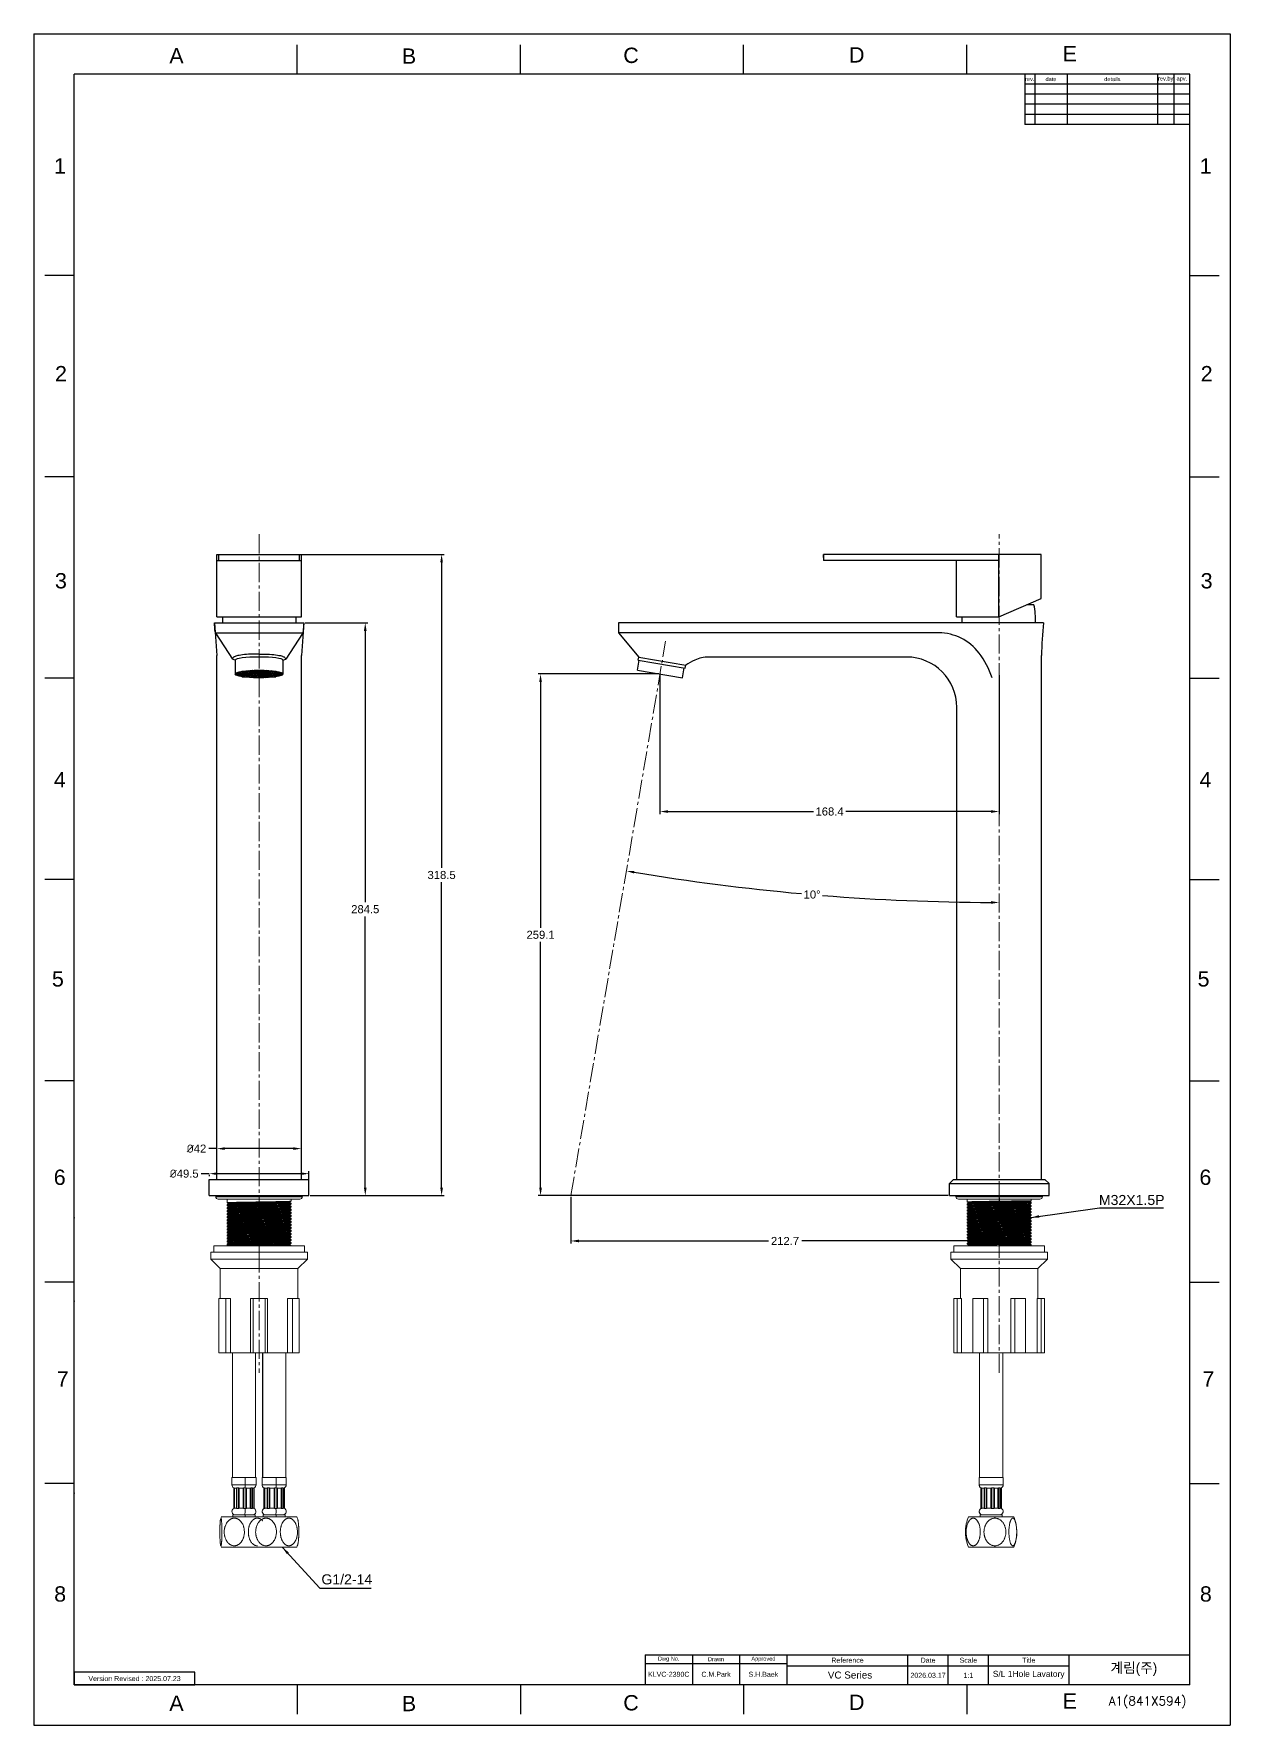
# Model space of a CAD drawing. Header units: millimetres. Extents: x 13479 to 14073, y 4989 to 5829.
import ezdxf

# ---------------------------------------------------------------- set-up
doc = ezdxf.new("R2010")
doc.units = ezdxf.units.MM
doc.linetypes.add('CENTER2', pattern=[28.575, 19.05, -3.175, 3.175, -3.175])
doc.linetypes.add('CENTERX2', pattern=[101.6, 63.5, -12.7, 12.7, -12.7])
doc.layers.add('CENTER', color=1, linetype='CENTERX2', lineweight=15)
doc.layers.add('DIM_', color=5, linetype='Continuous', lineweight=9)
doc.layers.add('TEXT', color=2, linetype='Continuous')
doc.styles.add('ROMANS', font='romans')
doc.styles.get("Standard").update_dxf_attribs({"font": 'arial.ttf'})
doc.dimstyles.new('사본(2) STANDARD', dxfattribs={"dimscale": 0, "dimtxt": 4, "dimasz": 4, "dimexe": 1.25, "dimexo": 0.625, "dimgap": 1.5, "dimtad": 3, "dimtih": 1, "dimtoh": 1, "dimdec": 1, "dimzin": 9, "dimdsep": 46, "dimtxsty": 'Standard', "dimcen": 2.5, "dimclrd": 5, "dimclre": 5, "dimclrt": 5, "dimadec": 0, "dimazin": 0, "dimtfac": 1, "dimtdec": 1, "dimtmove": 0, "dimatfit": 3, "dimfxl": 1.25, "dimtfill": 1, "dimtolj": 1, "dimtzin": 0, "dimarcsym": 0})

msp = doc.modelspace()

# ---------------------------------------------------------------- texts
at = {"char_height": 7.62, "attachment_point": 5}
for s, width, insert in [('A', 10, (13550.28, 5818.27)), ('B', 10, (13665.73, 5818.1)), ('C', 10, (13775.98, 5818.43)), ('D', 10, (13888.06, 5818.71)), ('E', 10, (13993.85, 5819.34)), ('1', 50, (13492.46, 5763.57)), ('1', 50, (14061.31, 5763.57)), ('2', 50, (13492.93, 5660.37)), ('2', 50, (14061.79, 5660.37)), ('3', 50, (13492.91, 5557.48)), ('3', 50, (14061.77, 5557.48)), ('4', 50, (13492.34, 5458.67)), ('4', 50, (14061.19, 5458.67)), ('5', 50, (13491.39, 5359.74)), ('5', 50, (14060.24, 5359.74)), ('6', 50, (13492.31, 5261.22)), ('6', 50, (14061.16, 5261.22)), ('7', 50, (13493.8, 5161.14)), ('7', 50, (14062.66, 5161.14)), ('8', 50, (13492.52, 5054.28)), ('8', 50, (14061.38, 5054.28)), ('A', 10, (13550.28, 5000.08)), ('B', 10, (13665.73, 4999.91)), ('C', 10, (13775.98, 5000.24)), ('D', 10, (13888.06, 5000.52)), ('E', 10, (13993.85, 5001.16))]:
    msp.add_mtext_dynamic_manual_height_columns(s, width=width, gutter_width=12.5, heights=[0], dxfattribs=dict(at, insert=insert))
at = {"layer": 'DIM_', "insert": (14024.59, 5249.95), "char_height": 5, "attachment_point": 5}
msp.add_mtext('M32X1.5P', dxfattribs=at)
at = {"layer": 'DIM_', "insert": (13622.25, 5064.08), "char_height": 5, "attachment_point": 1}
msp.add_mtext_dynamic_manual_height_columns('G1/2-14', width=41.5111, gutter_width=12.5, heights=[0], dxfattribs=at)
at = {"layer": 'TEXT', "style": 'ROMANS'}
msp.add_text('A1(841X594)', height=4.375, dxfattribs=at).set_placement((14013.14, 4999))
at = {"layer": 'TEXT', "attachment_point": 5}
for s, width, insert, char_height in [('rev.', 5, (13973.96, 5806.66), 2), ('date', 16, (13984.46, 5806.66), 2), ('details', 45, (14014.96, 5806.66), 2), ('rev.by', 8, (14041.46, 5806.66), 2), ('apv.', 8, (14049.46, 5806.66), 2), ('Dwg No.', 23.5, (13794.71, 5021.91), 2), ('Approved', 23.5, (13841.71, 5021.91), 2), ('{\\fArial Unicode MS|b0|i0|c129|p50;KLVC-2390C}', 23.5, (13794.71, 5014.41), 2.5), ('C.M.Park', 23.5, (13818.21, 5014.41), 2.5), ('Drawn', 23.5, (13818.21, 5021.91), 2), ('S.H.Baek', 23.5, (13841.71, 5014.41), 2.5), ('VC Series', 60, (13884.71, 5014.04), 3.5), ('Reference', 60, (13883.46, 5021.41), 2.5), ('2026.03.17', 20, (13923.46, 5013.91), 2.5), ('Date', 20, (13923.46, 5021.41), 2.5), ('Scale', 20, (13943.46, 5021.41), 2.5), ('1:1', 20, (13943.46, 5013.91), 2.5), ('S/L 1Hole Lavatory', 62.9779, (13973.41, 5014.19), 3), ('Title', 40, (13973.46, 5021.41), 2.5), ('Version Revised : 2025.07.23', 60, (13529.46, 5012.28), 2.5)]:
    msp.add_mtext_dynamic_manual_height_columns(s, width=width, gutter_width=12.5, heights=[0], dxfattribs=dict(at, insert=insert, char_height=char_height))
at = {"layer": 'TEXT', "linetype": 'CENTERX2', "insert": (14025.63, 5016.9), "char_height": 5, "attachment_point": 5}
msp.add_mtext_dynamic_manual_height_columns('{\\fHYGothic-Medium|b0|i0|c129|p18;계림(주)}', width=60, gutter_width=12.5, heights=[0], dxfattribs=at)

# ---------------------------------------------------------------- blocks, each defined once
blk = doc.blocks.new('*D0')
at = {"layer": 'Defpoints', "color": 0, "transparency": 16777216}
for p in [(13611.29, 5570.64), (13681.92, 5570.64), (13616.04, 5252.14)]:
    blk.add_point(p, dxfattribs=at)
at = {"layer": 'DIM_', "color": 5, "lineweight": -2, "transparency": 16777216}
for p, q in [((13611.91, 5570.64), (13683.17, 5570.64)), ((13681.92, 5566.64), (13681.92, 5414.94)), ((13681.92, 5256.14), (13681.92, 5407.85)), ((13616.66, 5252.14), (13683.17, 5252.14))]:
    blk.add_line(p, q, dxfattribs=at)
at = {"layer": 'DIM_', "color": 5, "transparency": 16777216}
for points in [[(13681.25, 5566.64), (13682.58, 5566.64), (13681.92, 5570.64)], [(13681.25, 5256.14), (13682.58, 5256.14), (13681.92, 5252.14)]]:
    blk.add_solid(points, dxfattribs=at)
at = {"layer": 'DIM_', "color": 5, "transparency": 16777216, "insert": (13681.92, 5411.39), "char_height": 4, "attachment_point": 5, "bg_fill": 3, "box_fill_scale": 1.1, "bg_fill_color": 256, "bg_fill_true_color": 13158600, "bg_fill_transparency": 0}
blk.add_mtext('\\A1;318.5', dxfattribs=at)
blk = doc.blocks.new('*D1')
at = {"layer": 'Defpoints', "color": 0, "transparency": 16777216}
for p in [(13613.49, 5536.64), (13616.04, 5252.14), (13644.02, 5252.14)]:
    blk.add_point(p, dxfattribs=at)
at = {"layer": 'DIM_', "color": 5, "lineweight": -2, "transparency": 16777216}
for p, q in [((13614.11, 5536.64), (13645.27, 5536.64)), ((13644.02, 5532.64), (13644.02, 5397.94)), ((13644.02, 5256.14), (13644.02, 5390.85)), ((13616.66, 5252.14), (13645.27, 5252.14))]:
    blk.add_line(p, q, dxfattribs=at)
at = {"layer": 'DIM_', "color": 5, "transparency": 16777216}
for points in [[(13643.35, 5532.64), (13644.68, 5532.64), (13644.02, 5536.64)], [(13643.35, 5256.14), (13644.68, 5256.14), (13644.02, 5252.14)]]:
    blk.add_solid(points, dxfattribs=at)
at = {"layer": 'DIM_', "color": 5, "transparency": 16777216, "insert": (13644.02, 5394.39), "char_height": 4, "attachment_point": 5, "bg_fill": 3, "box_fill_scale": 1.1, "bg_fill_color": 256, "bg_fill_true_color": 13158600, "bg_fill_transparency": 0}
blk.add_mtext('\\A1;284.5', dxfattribs=at)
blk = doc.blocks.new('*D2')
at = {"layer": 'Defpoints', "color": 0, "transparency": 16777216}
for p in [(13731.06, 5511.24), (13790.36, 5511.24), (13934.02, 5252.14)]:
    blk.add_point(p, dxfattribs=at)
at = {"layer": 'DIM_', "color": 5, "lineweight": -2, "transparency": 16777216}
for p, q in [((13789.73, 5511.24), (13729.81, 5511.24)), ((13731.06, 5507.24), (13731.06, 5385.23)), ((13731.06, 5256.14), (13731.06, 5378.15)), ((13933.4, 5252.14), (13729.81, 5252.14))]:
    blk.add_line(p, q, dxfattribs=at)
at = {"layer": 'DIM_', "color": 5, "transparency": 16777216}
for points in [[(13730.39, 5507.24), (13731.73, 5507.24), (13731.06, 5511.24)], [(13730.39, 5256.14), (13731.73, 5256.14), (13731.06, 5252.14)]]:
    blk.add_solid(points, dxfattribs=at)
at = {"layer": 'DIM_', "color": 5, "transparency": 16777216, "insert": (13731.06, 5381.69), "char_height": 4, "attachment_point": 5, "bg_fill": 3, "box_fill_scale": 1.1, "bg_fill_color": 256, "bg_fill_true_color": 13158600, "bg_fill_transparency": 0}
blk.add_mtext('\\A1;259.1', dxfattribs=at)
blk = doc.blocks.new('*D3')
at = {"layer": 'Defpoints', "color": 0, "transparency": 16777216}
for p in [(13958.77, 5580.64), (13793.14, 5527.51), (13835.03, 5404.73), (13746.11, 5252.14), (13958.77, 5164.14)]:
    blk.add_point(p, dxfattribs=at)
at = {"layer": 'DIM_', "color": 5, "lineweight": -2, "transparency": 16777216}
for start, end in [(260.51745, 264.88072), (265.42822, 269.79159)]:
    blk.add_arc((13958.77, 6497.44), 1099.69, start, end, dxfattribs=at)
at = {"layer": 'DIM_', "color": 5, "transparency": 16777216}
for points in [[(13777.49, 5412.11), (13777.71, 5413.43), (13773.66, 5413.44)], [(13954.77, 5398.42), (13954.77, 5397.09), (13958.77, 5397.74)]]:
    blk.add_solid(points, dxfattribs=at)
at = {"layer": 'DIM_', "color": 5, "transparency": 16777216, "insert": (13865.88, 5401.67), "char_height": 4, "attachment_point": 5, "bg_fill": 3, "box_fill_scale": 1.1, "bg_fill_color": 256, "bg_fill_true_color": 13158600, "bg_fill_transparency": 0}
blk.add_mtext('\\A1;10°', dxfattribs=at)
blk = doc.blocks.new('*D4')
at = {"layer": 'Defpoints', "color": 0, "transparency": 16777216}
for p in [(13790.36, 5511.24), (13958.77, 5511.24), (13958.77, 5442.91)]:
    blk.add_point(p, dxfattribs=at)
at = {"layer": 'DIM_', "color": 5, "lineweight": -2, "transparency": 16777216}
for p, q in [((13790.36, 5510.62), (13790.36, 5441.66)), ((13958.77, 5510.62), (13958.77, 5441.66)), ((13794.36, 5442.91), (13866.51, 5442.91)), ((13954.77, 5442.91), (13882.62, 5442.91))]:
    blk.add_line(p, q, dxfattribs=at)
at = {"layer": 'DIM_', "color": 5, "transparency": 16777216}
for points in [[(13794.36, 5443.58), (13794.36, 5442.25), (13790.36, 5442.91)], [(13954.77, 5443.58), (13954.77, 5442.25), (13958.77, 5442.91)]]:
    blk.add_solid(points, dxfattribs=at)
at = {"layer": 'DIM_', "color": 5, "transparency": 16777216, "insert": (13874.56, 5442.91), "char_height": 4, "attachment_point": 5, "bg_fill": 3, "box_fill_scale": 1.1, "bg_fill_color": 256, "bg_fill_true_color": 13158600, "bg_fill_transparency": 0}
blk.add_mtext('\\A1;168.4', dxfattribs=at)
blk = doc.blocks.new('*D5')
at = {"layer": 'Defpoints', "color": 0, "transparency": 16777216}
for p in [(13746.11, 5252.14), (13958.77, 5251.64), (13958.77, 5229.64)]:
    blk.add_point(p, dxfattribs=at)
at = {"layer": 'DIM_', "color": 5, "lineweight": -2, "transparency": 16777216}
for p, q in [((13746.11, 5251.52), (13746.11, 5228.39)), ((13958.77, 5251.02), (13958.77, 5228.39)), ((13750.11, 5229.64), (13844.16, 5229.64)), ((13954.77, 5229.64), (13860.72, 5229.64))]:
    blk.add_line(p, q, dxfattribs=at)
at = {"layer": 'DIM_', "color": 5, "transparency": 16777216}
for points in [[(13750.11, 5230.3), (13750.11, 5228.97), (13746.11, 5229.64)], [(13954.77, 5230.3), (13954.77, 5228.97), (13958.77, 5229.64)]]:
    blk.add_solid(points, dxfattribs=at)
at = {"layer": 'DIM_', "color": 5, "transparency": 16777216, "insert": (13852.44, 5229.64), "char_height": 4, "attachment_point": 5, "bg_fill": 3, "box_fill_scale": 1.1, "bg_fill_color": 256, "bg_fill_true_color": 13158600, "bg_fill_transparency": 0}
blk.add_mtext('\\A1;212.7', dxfattribs=at)
blk = doc.blocks.new('*D6')
at = {"layer": 'Defpoints', "color": 0, "transparency": 16777216}
for p in [(13570.29, 5275.5), (13612.29, 5275.5), (13612.29, 5275.5)]:
    blk.add_point(p, dxfattribs=at)
at = {"layer": 'DIM_', "color": 5, "lineweight": -2, "transparency": 16777216}
for p, q in [((13570.29, 5275.5), (13566.29, 5275.5)), ((13570.29, 5276.13), (13570.29, 5276.75)), ((13608.29, 5275.5), (13574.29, 5275.5)), ((13612.29, 5276.13), (13612.29, 5276.75))]:
    blk.add_line(p, q, dxfattribs=at)
at = {"layer": 'DIM_', "color": 5, "transparency": 16777216}
for points in [[(13574.29, 5276.17), (13574.29, 5274.83), (13570.29, 5275.5)], [(13608.29, 5276.17), (13608.29, 5274.83), (13612.29, 5275.5)]]:
    blk.add_solid(points, dxfattribs=at)
at = {"layer": 'DIM_', "color": 5, "transparency": 16777216, "insert": (13560.23, 5275.5), "char_height": 4, "attachment_point": 5, "bg_fill": 3, "box_fill_scale": 1.1, "bg_fill_color": 256, "bg_fill_true_color": 13158600, "bg_fill_transparency": 0}
blk.add_mtext('\\A1;{\\fISOCPEUR|b0|i0|c0|p34;%%C}42', dxfattribs=at)
blk = doc.blocks.new('*D7')
at = {"layer": 'Defpoints', "color": 0, "transparency": 16777216}
for p in [(13566.54, 5263.06), (13616.04, 5263.06), (13616.04, 5259.14)]:
    blk.add_point(p, dxfattribs=at)
at = {"layer": 'DIM_', "color": 5, "lineweight": -2, "transparency": 16777216}
for p, q in [((13566.54, 5263.06), (13562.54, 5263.06)), ((13566.54, 5262.43), (13566.54, 5261.81)), ((13612.04, 5263.06), (13570.54, 5263.06)), ((13616.04, 5259.77), (13616.04, 5264.31))]:
    blk.add_line(p, q, dxfattribs=at)
at = {"layer": 'DIM_', "color": 5, "transparency": 16777216}
for points in [[(13570.54, 5263.72), (13570.54, 5262.39), (13566.54, 5263.06)], [(13612.04, 5263.72), (13612.04, 5262.39), (13616.04, 5263.06)]]:
    blk.add_solid(points, dxfattribs=at)
at = {"layer": 'DIM_', "color": 5, "transparency": 16777216, "insert": (13554.11, 5263.06), "char_height": 4, "attachment_point": 5, "bg_fill": 3, "box_fill_scale": 1.1, "bg_fill_color": 256, "bg_fill_true_color": 13158600, "bg_fill_transparency": 0}
blk.add_mtext('\\A1;{\\fISOCPEUR|b0|i0|c0|p34;%%C}49.5', dxfattribs=at)

# ---------------------------------------------------------------- hatches: boundary and pattern name
h = msp.add_hatch()
h.set_pattern_fill('NET3', color=256, scale=0.31)
h.set_pattern_definition([(0, (7948.774, 3489.2195), (0, 0.98425), []), (60, (7948.774, 3489.2195), (-0.8523855, 0.492125), []), (120, (7948.774, 3489.2195), (-0.8523855, -0.492125), [])])
edge = h.paths.add_edge_path()
edge.add_ellipse((13591.29, 5511.24), major_axis=(-11.85, 0), ratio=0.161231, start_angle=180, end_angle=360)
edge.add_ellipse((13591.29, 5511.24), major_axis=(-11.85, 0), ratio=0.161231, start_angle=0, end_angle=180)

# ---------------------------------------------------------------- linework, layer by layer
at = {"color": 7, "linetype": 'Continuous'}
for p, q in [((13479.46, 5829.16), (14073.46, 5829.16)), ((13479.46, 5829.16), (13479.46, 4989.16)), ((13610.26, 5809.16), (13610.26, 5823.7)), ((13721.06, 5809.16), (13721.06, 5823.7)), ((13831.86, 5809.16), (13831.86, 5823.7)), ((13942.66, 5809.16), (13942.66, 5823.7)), ((14073.46, 5829.16), (14073.46, 4989.16)), ((14053.46, 5809.16), (13499.46, 5809.16)), ((14053.46, 5009.16), (14053.46, 5809.16)), ((13499.46, 5709.16), (13484.92, 5709.16)), ((14053.46, 5709.16), (14067.99, 5709.16)), ((13499.46, 5609.16), (13484.92, 5609.16)), ((14053.46, 5609.16), (14067.99, 5609.16)), ((13499.46, 5509.16), (13484.92, 5509.16)), ((14053.46, 5509.16), (14067.99, 5509.16)), ((13499.46, 5409.16), (13484.92, 5409.16)), ((14053.46, 5409.16), (14067.99, 5409.16)), ((13499.46, 5309.16), (13484.92, 5309.16)), ((14053.46, 5309.16), (14067.99, 5309.16)), ((13499.46, 5209.16), (13484.92, 5209.16)), ((14053.46, 5209.16), (14067.99, 5209.16)), ((13499.46, 5109.16), (13484.92, 5109.16)), ((14053.46, 5109.16), (14067.99, 5109.16)), ((13610.26, 5009.15), (13610.26, 4994.62)), ((13721.06, 5009.16), (13721.06, 4994.62)), ((13831.86, 5009.16), (13831.86, 4994.62)), ((13942.66, 5009.16), (13942.66, 4994.62)), ((13479.46, 4989.16), (14073.46, 4989.16))]:
    msp.add_line(p, q, dxfattribs=at)
at = {"linetype": 'Continuous'}
for p, q in [((13499.46, 5009.16), (13499.46, 5809.16)), ((14053.46, 5009.16), (13499.46, 5009.16))]:
    msp.add_line(p, q, dxfattribs=at)
for p, q in [((13971.46, 5809.16), (13971.46, 5784.16)), ((13976.46, 5809.16), (13976.46, 5784.16)), ((13992.46, 5809.16), (13992.46, 5784.16)), ((14037.46, 5809.16), (14037.46, 5784.16)), ((14045.46, 5809.16), (14045.46, 5784.16)), ((14053.46, 5804.16), (13971.46, 5804.16)), ((14053.46, 5799.16), (13971.46, 5799.16)), ((14053.46, 5794.16), (13971.46, 5794.16)), ((14053.46, 5789.16), (13971.46, 5789.16)), ((14053.46, 5784.16), (13971.46, 5784.16)), ((13570.29, 5570.64), (13612.29, 5570.64)), ((13570.29, 5539.64), (13570.29, 5570.64)), ((13571.29, 5567.64), (13571.29, 5570.64)), ((13611.29, 5567.64), (13611.29, 5570.64)), ((13612.29, 5539.64), (13612.29, 5570.64)), ((13979.57, 5570.64), (13871.57, 5570.64)), ((13871.57, 5570.64), (13871.57, 5567.64)), ((13871.57, 5569.14), (13871.57, 5570.64)), ((13958.57, 5539.64), (13958.57, 5570.64)), ((13979.57, 5548.64), (13979.57, 5570.64)), ((13570.29, 5567.64), (13612.29, 5567.64)), ((13958.57, 5567.64), (13871.57, 5567.64)), ((13937.57, 5539.64), (13937.57, 5567.64)), ((13958.57, 5539.64), (13979.57, 5548.64)), ((13976.01, 5545.64), (13972.57, 5545.64)), ((13569.09, 5536.64), (13613.49, 5536.64)), ((13569.09, 5536.64), (13570.29, 5520.38)), ((13570.29, 5539.64), (13612.29, 5539.64)), ((13573.09, 5539.64), (13573.09, 5536.64)), ((13609.49, 5539.64), (13609.49, 5536.64)), ((13613.49, 5536.64), (13612.29, 5520.38)), ((13980.77, 5536.64), (13769.77, 5536.64)), ((13769.77, 5536.64), (13769.77, 5531.64)), ((13937.57, 5539.64), (13957.57, 5539.64)), ((13937.57, 5539.64), (13958.57, 5539.64)), ((13940.37, 5536.64), (13940.37, 5539.64)), ((13569.59, 5531.64), (13612.98, 5531.64)), ((13569.79, 5531.26), (13578.03, 5518.65)), ((13612.79, 5531.26), (13604.54, 5518.65)), ((13928.77, 5531.64), (13769.77, 5531.64)), ((13769.77, 5531.64), (13779.77, 5519.64)), ((13570.29, 5260.14), (13570.29, 5520.38)), ((13612.29, 5260.14), (13612.29, 5520.38)), ((13779.52, 5518.16), (13779.77, 5519.64)), ((13779.77, 5519.64), (13803.13, 5515.65)), ((13912.77, 5519.64), (13814.48, 5519.64)), ((13979.77, 5436.32), (13979.77, 5520.38)), ((13579.44, 5518.08), (13578.03, 5518.65)), ((13579.44, 5518.08), (13579.44, 5511.24)), ((13603.14, 5518.08), (13604.54, 5518.65)), ((13603.14, 5518.08), (13603.14, 5511.24)), ((13779.17, 5513.15), (13780.01, 5518.08)), ((13779.17, 5513.15), (13801.55, 5509.33)), ((13779.52, 5518.16), (13802.88, 5514.18)), ((13801.55, 5509.33), (13802.39, 5514.26)), ((13802.88, 5514.18), (13803.13, 5515.65)), ((13937.77, 5436.32), (13937.77, 5494.64)), ((13937.77, 5260.14), (13937.77, 5436.32)), ((13979.77, 5260.14), (13979.77, 5436.32)), ((13566.54, 5252.14), (13566.54, 5260.14)), ((13566.54, 5260.14), (13616.04, 5260.14)), ((13616.04, 5252.14), (13616.04, 5260.14)), ((13934.02, 5258.14), (13936.02, 5260.14)), ((13936.02, 5260.14), (13981.52, 5260.14)), ((13983.52, 5258.14), (13981.52, 5260.14)), ((13566.54, 5252.14), (13616.04, 5252.14)), ((13934.02, 5252.14), (13934.02, 5258.14)), ((13934.02, 5258.14), (13983.52, 5258.14)), ((13934.02, 5252.14), (13983.52, 5252.14)), ((13983.52, 5252.14), (13983.52, 5258.14)), ((13782.96, 5024.16), (14053.46, 5024.16)), ((13782.96, 5024.16), (13782.96, 5009.16)), ((13806.46, 5024.16), (13806.46, 5009.16)), ((13829.96, 5009.16), (13829.96, 5024.16)), ((13853.46, 5009.16), (13853.46, 5024.16)), ((13913.46, 5009.16), (13913.46, 5024.16)), ((13913.46, 5009.16), (13913.46, 5024.16)), ((13913.46, 5009.16), (13913.46, 5024.16)), ((13933.46, 5009.16), (13933.46, 5024.16)), ((13953.46, 5009.16), (13953.46, 5024.16)), ((13993.46, 5009.16), (13993.46, 5024.16)), ((13853.46, 5019.66), (13782.96, 5019.66)), ((13853.46, 5018.66), (13993.46, 5018.66))]:
    msp.add_line(p, q)
at = {"linetype": 'Continuous', "lineweight": 13}
for p, q in [((13591.29, 5251.64), (13569.79, 5251.64)), ((13591.29, 5251.64), (13591.29, 5252.14)), ((13591.29, 5251.64), (13612.79, 5251.64)), ((13591.29, 5251.64), (13591.29, 5250.39)), ((13937.27, 5251.64), (13980.27, 5251.64)), ((13958.77, 5250.39), (13958.77, 5249.4)), ((13958.77, 5248.39), (13958.77, 5247.9)), ((13958.77, 5246.89), (13958.77, 5246.4)), ((13958.77, 5245.39), (13958.77, 5244.9)), ((13958.77, 5243.89), (13958.77, 5243.4)), ((13958.77, 5242.39), (13958.77, 5241.9)), ((13958.77, 5240.89), (13958.77, 5240.4)), ((13958.77, 5239.39), (13958.77, 5238.9)), ((13958.77, 5237.89), (13958.77, 5237.4)), ((13958.77, 5236.39), (13958.77, 5235.9)), ((13958.77, 5234.89), (13958.77, 5234.4)), ((13958.77, 5233.39), (13958.77, 5232.9)), ((13591.29, 5224.14), (13591.29, 5227.14)), ((13958.77, 5231.89), (13958.77, 5231.4)), ((13958.77, 5230.39), (13958.77, 5229.9)), ((13958.77, 5228.89), (13958.77, 5228.4)), ((13958.77, 5227.39), (13958.77, 5227.14)), ((13591.29, 5224.14), (13591.29, 5220.64)), ((13591.29, 5220.64), (13591.29, 5215.89)), ((13574.73, 5174.14), (13574.73, 5201.14)), ((13588.31, 5174.14), (13588.31, 5201.14)), ((13594.27, 5174.14), (13594.27, 5201.14)), ((13607.84, 5174.14), (13607.84, 5201.14)), ((13937.94, 5174.14), (13937.94, 5201.14)), ((13945.77, 5174.14), (13945.77, 5201.14)), ((13950.93, 5174.14), (13950.93, 5201.14)), ((13966.61, 5174.14), (13966.61, 5201.14)), ((13971.77, 5174.14), (13971.77, 5201.14)), ((13979.61, 5174.14), (13979.61, 5201.14)), ((13578.06, 5174.14), (13578.06, 5154.69)), ((13593.11, 5174.14), (13593.11, 5154.69)), ((13578.06, 5154.69), (13578.06, 5112.11)), ((13593.11, 5154.69), (13593.11, 5112.11)), ((13584.35, 5108.51), (13577.81, 5108.51)), ((13584.35, 5112.11), (13584.35, 5108.51)), ((13589.77, 5108.51), (13584.35, 5108.51)), ((13599.77, 5108.51), (13592.81, 5108.51)), ((13599.77, 5112.11), (13599.77, 5108.51)), ((13604.77, 5108.51), (13599.77, 5108.51)), ((13948.79, 5108.51), (13948.87, 5108.51)), ((13948.87, 5112.11), (13948.87, 5108.51)), ((13948.87, 5108.51), (13960.75, 5108.51)), ((13578.82, 5106.99), (13578.82, 5096.79)), ((13578.91, 5106.96), (13578.91, 5096.82)), ((13579.07, 5106.91), (13579.07, 5096.87)), ((13580.04, 5106.91), (13580.04, 5096.87)), ((13580.16, 5106.99), (13580.16, 5096.79)), ((13580.99, 5106.99), (13580.99, 5096.79)), ((13581.13, 5106.96), (13581.13, 5096.82)), ((13581.39, 5106.91), (13581.39, 5096.87)), ((13583.37, 5106.91), (13583.37, 5096.87)), ((13583.59, 5106.96), (13583.59, 5096.82)), ((13583.72, 5106.99), (13583.72, 5096.79)), ((13584.79, 5106.99), (13584.79, 5096.79)), ((13584.91, 5106.96), (13584.91, 5096.82)), ((13585.11, 5106.91), (13585.11, 5096.87)), ((13586.94, 5106.91), (13586.94, 5096.87)), ((13587.19, 5106.96), (13587.19, 5096.82)), ((13587.33, 5106.99), (13587.33, 5096.79)), ((13588.01, 5106.99), (13588.01, 5096.79)), ((13588.06, 5106.91), (13588.06, 5096.87)), ((13588.67, 5106.91), (13588.67, 5096.87)), ((13588.79, 5106.96), (13588.79, 5096.82)), ((13593.73, 5106.99), (13593.73, 5096.79)), ((13593.9, 5106.99), (13593.9, 5096.79)), ((13594, 5106.96), (13594, 5096.82)), ((13594.18, 5106.91), (13594.18, 5096.87)), ((13595.27, 5106.91), (13595.27, 5096.87)), ((13595.42, 5106.99), (13595.42, 5096.79)), ((13596.29, 5106.99), (13596.29, 5096.79)), ((13596.44, 5106.96), (13596.44, 5096.82)), ((13596.7, 5106.91), (13596.7, 5096.87)), ((13598.71, 5106.91), (13598.71, 5096.87)), ((13598.95, 5106.96), (13598.95, 5096.82)), ((13599.08, 5106.99), (13599.08, 5096.79)), ((13600.14, 5106.99), (13600.14, 5096.79)), ((13600.25, 5106.96), (13600.25, 5096.82)), ((13600.44, 5106.91), (13600.44, 5096.87)), ((13602.2, 5106.91), (13602.2, 5096.87)), ((13602.44, 5106.96), (13602.44, 5096.82)), ((13602.57, 5106.99), (13602.57, 5096.79)), ((13603.2, 5106.99), (13603.2, 5096.79)), ((13603.68, 5106.91), (13603.68, 5096.87)), ((13603.79, 5106.96), (13603.79, 5096.82)), ((13949.71, 5106.99), (13949.71, 5096.79)), ((13949.89, 5106.99), (13949.89, 5096.79)), ((13949.98, 5106.96), (13949.98, 5096.82)), ((13950.16, 5106.91), (13950.16, 5096.87)), ((13951.25, 5106.91), (13951.25, 5096.87)), ((13951.4, 5106.99), (13951.4, 5096.79)), ((13952.28, 5106.99), (13952.28, 5096.79)), ((13952.42, 5106.96), (13952.42, 5096.82)), ((13952.68, 5106.91), (13952.68, 5096.87)), ((13954.69, 5106.91), (13954.69, 5096.87)), ((13954.93, 5106.96), (13954.93, 5096.82)), ((13955.07, 5106.99), (13955.07, 5096.79)), ((13956.13, 5106.99), (13956.13, 5096.79)), ((13956.24, 5106.96), (13956.24, 5096.82)), ((13956.42, 5106.91), (13956.42, 5096.87)), ((13958.18, 5106.91), (13958.18, 5096.87)), ((13958.42, 5106.96), (13958.42, 5096.82)), ((13958.56, 5106.99), (13958.56, 5096.79)), ((13959.18, 5106.99), (13959.18, 5096.79)), ((13959.67, 5106.91), (13959.67, 5096.87)), ((13959.78, 5106.96), (13959.78, 5096.82)), ((13584.35, 5092.61), (13584.35, 5093.61)), ((13599.73, 5092.61), (13599.73, 5093.61)), ((13949.35, 5092.61), (13949.35, 5093.61))]:
    msp.add_line(p, q, dxfattribs=at)
at = {"linetype": 'Continuous', "lineweight": 18}
for p, q in [((13569.89, 5252.14), (13612.68, 5252.14)), ((13571.04, 5250.39), (13591.29, 5250.39)), ((13575.39, 5250.39), (13575.39, 5248.65)), ((13611.54, 5250.39), (13591.29, 5250.39)), ((13607.19, 5250.39), (13607.19, 5249.4)), ((13937.38, 5252.14), (13980.17, 5252.14)), ((13938.52, 5250.39), (13979.02, 5250.39)), ((13942.87, 5250.39), (13942.87, 5249.02)), ((13974.67, 5249.65), (13974.67, 5250.39)), ((13575.39, 5248.64), (13575.39, 5248.65)), ((13575.39, 5247.64), (13575.39, 5247.15)), ((13575.39, 5247.14), (13575.39, 5247.15)), ((13575.39, 5246.14), (13575.39, 5245.65)), ((13575.39, 5245.64), (13575.39, 5245.65)), ((13575.39, 5244.64), (13575.39, 5244.15)), ((13575.39, 5244.14), (13575.39, 5244.15)), ((13575.39, 5243.14), (13575.39, 5242.65)), ((13575.39, 5242.64), (13575.39, 5242.65)), ((13575.39, 5241.64), (13575.39, 5241.15)), ((13607.18, 5248.4), (13607.19, 5248.39)), ((13607.18, 5246.9), (13607.19, 5246.89)), ((13607.18, 5245.4), (13607.19, 5245.39)), ((13607.18, 5243.9), (13607.19, 5243.89)), ((13607.18, 5242.4), (13607.19, 5242.39)), ((13607.19, 5248.39), (13607.19, 5247.9)), ((13607.19, 5246.89), (13607.19, 5246.4)), ((13607.19, 5245.39), (13607.19, 5244.9)), ((13607.19, 5243.89), (13607.19, 5243.4)), ((13607.19, 5242.39), (13607.19, 5241.9)), ((13942.87, 5248.01), (13942.87, 5247.52)), ((13942.87, 5246.51), (13942.87, 5246.02)), ((13942.87, 5245.01), (13942.87, 5244.52)), ((13942.87, 5243.51), (13942.87, 5243.02)), ((13942.87, 5242.01), (13942.87, 5241.52)), ((13972.54, 5249.65), (13974.67, 5249.65)), ((13974.09, 5249.31), (13974.67, 5249.65)), ((13974.67, 5248.27), (13974.67, 5248.89)), ((13974.67, 5246.77), (13974.67, 5247.26)), ((13974.67, 5245.27), (13974.67, 5245.76)), ((13974.67, 5243.77), (13974.67, 5244.26)), ((13974.67, 5242.27), (13974.67, 5242.76)), ((13575.39, 5241.14), (13575.39, 5241.15)), ((13575.39, 5240.14), (13575.39, 5239.65)), ((13575.39, 5239.64), (13575.39, 5239.65)), ((13575.39, 5238.64), (13575.39, 5238.15)), ((13575.39, 5238.14), (13575.39, 5238.15)), ((13575.39, 5237.14), (13575.39, 5236.65)), ((13575.39, 5236.64), (13575.39, 5236.65)), ((13575.39, 5235.64), (13575.39, 5235.15)), ((13575.39, 5235.14), (13575.39, 5235.15)), ((13575.39, 5234.14), (13575.39, 5233.65)), ((13575.39, 5233.64), (13575.39, 5233.65)), ((13576.1, 5237.73), (13576.1, 5237.74)), ((13576.1, 5237.55), (13576.1, 5237.74)), ((13607.18, 5240.9), (13607.19, 5240.89)), ((13607.18, 5239.4), (13607.19, 5239.39)), ((13607.18, 5237.9), (13607.19, 5237.89)), ((13607.18, 5236.4), (13607.19, 5236.39)), ((13607.18, 5234.9), (13607.19, 5234.89)), ((13607.18, 5233.4), (13607.19, 5233.39)), ((13607.19, 5240.89), (13607.19, 5240.4)), ((13607.19, 5239.39), (13607.19, 5238.9)), ((13607.19, 5237.89), (13607.19, 5237.4)), ((13607.19, 5236.39), (13607.19, 5235.9)), ((13607.19, 5234.89), (13607.19, 5234.4)), ((13607.19, 5233.39), (13607.19, 5232.9)), ((13942.87, 5240.51), (13942.87, 5240.02)), ((13942.87, 5239.01), (13942.87, 5238.52)), ((13942.87, 5237.51), (13942.87, 5237.02)), ((13942.87, 5236.01), (13942.87, 5235.52)), ((13942.87, 5234.51), (13942.87, 5234.02)), ((13974.67, 5240.77), (13974.67, 5241.26)), ((13974.67, 5239.27), (13974.67, 5239.76)), ((13974.67, 5237.77), (13974.67, 5238.26)), ((13974.67, 5236.27), (13974.67, 5236.76)), ((13974.67, 5234.77), (13974.67, 5235.26)), ((13974.67, 5233.27), (13974.67, 5233.76)), ((13591.29, 5227.14), (13568.79, 5227.14)), ((13568.79, 5227.14), (13568.79, 5224.14)), ((13575.39, 5232.64), (13575.39, 5232.15)), ((13575.39, 5232.14), (13575.39, 5232.15)), ((13575.39, 5231.14), (13575.39, 5230.65)), ((13575.39, 5230.64), (13575.39, 5230.65)), ((13575.39, 5229.64), (13575.39, 5229.15)), ((13575.39, 5229.14), (13575.39, 5229.15)), ((13575.39, 5228.14), (13575.39, 5227.65)), ((13575.39, 5227.64), (13575.39, 5227.65)), ((13583.69, 5231.8), (13583.69, 5231.99)), ((13591.29, 5227.14), (13613.79, 5227.14)), ((13607.18, 5231.9), (13607.19, 5231.89)), ((13607.18, 5230.4), (13607.19, 5230.39)), ((13607.18, 5228.9), (13607.19, 5228.89)), ((13607.18, 5227.4), (13607.19, 5227.39)), ((13607.19, 5231.89), (13607.19, 5231.4)), ((13607.19, 5230.39), (13607.19, 5229.9)), ((13607.19, 5228.89), (13607.19, 5228.4)), ((13607.19, 5227.39), (13607.19, 5227.14)), ((13613.79, 5224.14), (13613.79, 5227.14)), ((13936.27, 5224.14), (13936.27, 5227.14)), ((13936.27, 5227.14), (13981.27, 5227.14)), ((13942.87, 5233.01), (13942.87, 5232.52)), ((13942.87, 5231.51), (13942.87, 5231.02)), ((13942.87, 5230.01), (13942.87, 5229.52)), ((13942.87, 5228.51), (13942.87, 5228.02)), ((13974.67, 5231.77), (13974.67, 5232.26)), ((13974.67, 5230.27), (13974.67, 5230.76)), ((13974.67, 5228.77), (13974.67, 5229.26)), ((13974.67, 5227.27), (13974.67, 5227.76)), ((13974.67, 5227.27), (13974.67, 5227.27)), ((13981.27, 5224.14), (13981.27, 5227.14)), ((13567.29, 5224.14), (13567.29, 5220.64)), ((13591.29, 5224.14), (13567.29, 5224.14)), ((13591.29, 5220.64), (13567.29, 5220.64)), ((13567.29, 5220.64), (13572.04, 5215.89)), ((13591.29, 5224.14), (13615.29, 5224.14)), ((13591.29, 5220.64), (13615.29, 5220.64)), ((13610.54, 5215.89), (13615.29, 5220.64)), ((13615.29, 5220.64), (13615.29, 5224.14)), ((13934.77, 5224.14), (13934.77, 5220.64)), ((13934.77, 5224.14), (13982.77, 5224.14)), ((13934.77, 5220.64), (13982.77, 5220.64)), ((13934.77, 5220.64), (13939.52, 5215.89)), ((13982.77, 5220.64), (13978.02, 5215.89)), ((13982.77, 5224.14), (13982.77, 5220.64)), ((13591.29, 5215.89), (13572.04, 5215.89)), ((13572.04, 5215.89), (13572.04, 5201.14)), ((13591.29, 5215.89), (13610.54, 5215.89)), ((13610.54, 5201.14), (13610.54, 5215.89)), ((13939.52, 5215.89), (13978.02, 5215.89)), ((13939.52, 5201.14), (13939.52, 5215.89)), ((13978.02, 5201.14), (13978.02, 5215.89)), ((13574.73, 5201.14), (13571.33, 5201.14)), ((13571.33, 5201.14), (13571.33, 5174.14)), ((13577.15, 5201.14), (13574.73, 5201.14)), ((13577.15, 5201.14), (13577.15, 5174.14)), ((13587.04, 5201.14), (13587.04, 5174.14)), ((13588.31, 5201.14), (13587.04, 5201.14)), ((13594.27, 5201.14), (13588.31, 5201.14)), ((13595.54, 5201.14), (13594.27, 5201.14)), ((13595.54, 5201.14), (13595.54, 5174.14)), ((13605.42, 5201.14), (13605.42, 5174.14)), ((13607.84, 5201.14), (13605.42, 5201.14)), ((13611.24, 5201.14), (13607.84, 5201.14)), ((13611.24, 5174.14), (13611.24, 5201.14)), ((13936.27, 5201.14), (13937.94, 5201.14)), ((13936.27, 5201.14), (13936.27, 5174.14)), ((13940, 5201.14), (13937.94, 5201.14)), ((13940, 5201.14), (13940, 5174.14)), ((13945.7, 5201.14), (13945.7, 5174.14)), ((13945.77, 5201.14), (13945.7, 5201.14)), ((13950.93, 5201.14), (13945.77, 5201.14)), ((13953.06, 5201.14), (13950.93, 5201.14)), ((13953.06, 5201.14), (13953.06, 5174.14)), ((13966.61, 5201.14), (13964.48, 5201.14)), ((13964.48, 5201.14), (13964.48, 5174.14)), ((13971.77, 5201.14), (13966.61, 5201.14)), ((13971.84, 5201.14), (13971.77, 5201.14)), ((13971.84, 5201.14), (13971.84, 5174.14)), ((13979.61, 5201.14), (13977.55, 5201.14)), ((13977.55, 5201.14), (13977.55, 5174.14)), ((13979.61, 5201.14), (13981.27, 5201.14)), ((13981.27, 5174.14), (13981.27, 5201.14)), ((13574.73, 5174.14), (13571.33, 5174.14)), ((13577.15, 5174.14), (13574.73, 5174.14)), ((13587.04, 5174.14), (13577.15, 5174.14)), ((13578.04, 5174.14), (13578.04, 5154.69)), ((13588.31, 5174.14), (13587.04, 5174.14)), ((13594.27, 5174.14), (13588.31, 5174.14)), ((13589.54, 5154.69), (13589.54, 5174.14)), ((13593.04, 5174.14), (13593.04, 5154.69)), ((13595.54, 5174.14), (13594.27, 5174.14)), ((13595.54, 5174.14), (13605.42, 5174.14)), ((13604.54, 5154.69), (13604.54, 5174.14)), ((13607.84, 5174.14), (13605.42, 5174.14)), ((13611.24, 5174.14), (13607.84, 5174.14)), ((13936.27, 5174.14), (13937.94, 5174.14)), ((13940, 5174.14), (13937.94, 5174.14)), ((13940, 5174.14), (13945.7, 5174.14)), ((13945.77, 5174.14), (13945.7, 5174.14)), ((13950.93, 5174.14), (13945.77, 5174.14)), ((13949.02, 5174.14), (13949.02, 5154.69)), ((13953.06, 5174.14), (13950.93, 5174.14)), ((13953.06, 5174.14), (13964.48, 5174.14)), ((13960.52, 5154.69), (13960.52, 5174.14)), ((13966.61, 5174.14), (13964.48, 5174.14)), ((13971.77, 5174.14), (13966.61, 5174.14)), ((13971.84, 5174.14), (13971.77, 5174.14)), ((13971.84, 5174.14), (13977.55, 5174.14)), ((13979.61, 5174.14), (13977.55, 5174.14)), ((13979.61, 5174.14), (13981.27, 5174.14)), ((13578.04, 5154.69), (13578.04, 5112.11)), ((13589.54, 5112.11), (13589.54, 5154.69)), ((13593.04, 5154.69), (13593.04, 5112.11)), ((13604.54, 5112.11), (13604.54, 5154.69)), ((13949.02, 5154.69), (13949.02, 5112.11)), ((13960.52, 5112.11), (13960.52, 5154.69)), ((13584.35, 5112.11), (13577.81, 5112.11)), ((13577.81, 5112.11), (13577.81, 5108.51)), ((13584.35, 5112.11), (13589.77, 5112.11)), ((13589.77, 5108.51), (13589.77, 5112.11)), ((13592.81, 5112.11), (13592.81, 5108.51)), ((13599.77, 5112.11), (13592.81, 5112.11)), ((13599.77, 5112.11), (13604.77, 5112.11)), ((13604.77, 5108.51), (13604.77, 5112.11)), ((13948.79, 5112.11), (13948.79, 5108.51)), ((13948.79, 5112.11), (13948.87, 5112.11)), ((13960.75, 5112.11), (13948.87, 5112.11)), ((13960.75, 5108.51), (13960.75, 5112.11)), ((13578.82, 5106.99), (13578.72, 5106.99)), ((13578.72, 5106.99), (13578.72, 5096.79)), ((13580.04, 5106.91), (13579.07, 5106.91)), ((13580.11, 5106.96), (13580.11, 5096.82)), ((13580.99, 5106.99), (13580.16, 5106.99)), ((13583.37, 5106.91), (13581.39, 5106.91)), ((13584.26, 5106.99), (13583.72, 5106.99)), ((13584.79, 5106.99), (13584.26, 5106.99)), ((13585.11, 5106.91), (13586.94, 5106.91)), ((13588.01, 5106.99), (13587.33, 5106.99)), ((13588.04, 5096.81), (13588.04, 5106.97)), ((13588.06, 5106.91), (13588.67, 5106.91)), ((13588.85, 5106.99), (13588.85, 5096.79)), ((13593.73, 5106.99), (13593.73, 5106.99)), ((13593.9, 5106.99), (13593.73, 5106.99)), ((13593.73, 5106.99), (13593.73, 5096.79)), ((13595.27, 5106.91), (13594.18, 5106.91)), ((13595.36, 5106.96), (13595.36, 5096.82)), ((13596.29, 5106.99), (13595.42, 5106.99)), ((13598.71, 5106.91), (13596.7, 5106.91)), ((13599.62, 5106.99), (13599.08, 5106.99)), ((13600.14, 5106.99), (13599.62, 5106.99)), ((13600.44, 5106.91), (13602.2, 5106.91)), ((13603.2, 5106.99), (13602.57, 5106.99)), ((13603.22, 5096.8), (13603.22, 5106.98)), ((13603.22, 5106.91), (13603.68, 5106.91)), ((13603.85, 5096.8), (13603.85, 5106.98)), ((13949.7, 5106.99), (13949.7, 5096.79)), ((13949.71, 5106.99), (13949.71, 5096.79)), ((13949.77, 5106.99), (13949.71, 5106.99)), ((13949.71, 5106.99), (13949.71, 5106.99)), ((13949.89, 5106.99), (13949.77, 5106.99)), ((13950.16, 5106.91), (13951.25, 5106.91)), ((13951.35, 5106.96), (13951.35, 5096.82)), ((13952.28, 5106.99), (13951.4, 5106.99)), ((13952.68, 5106.91), (13954.69, 5106.91)), ((13956.13, 5106.99), (13955.07, 5106.99)), ((13956.42, 5106.91), (13958.18, 5106.91)), ((13959.18, 5106.99), (13958.56, 5106.99)), ((13959.2, 5096.8), (13959.2, 5106.98)), ((13959.2, 5106.91), (13959.67, 5106.91)), ((13959.83, 5096.8), (13959.83, 5106.98)), ((13959.84, 5106.99), (13959.84, 5096.79)), ((13572.54, 5092.61), (13572.59, 5092.61)), ((13591.29, 5092.61), (13572.59, 5092.61)), ((13578.29, 5093.61), (13578.29, 5092.61)), ((13578.29, 5093.61), (13584.35, 5093.61)), ((13578.82, 5096.79), (13578.72, 5096.79)), ((13580.04, 5096.87), (13579.07, 5096.87)), ((13580.99, 5096.79), (13580.16, 5096.79)), ((13583.37, 5096.87), (13581.39, 5096.87)), ((13584.26, 5096.79), (13583.72, 5096.79)), ((13584.79, 5096.79), (13584.26, 5096.79)), ((13584.35, 5093.61), (13589.29, 5093.61)), ((13585.11, 5096.87), (13586.94, 5096.87)), ((13588.01, 5096.79), (13587.33, 5096.79)), ((13588.06, 5096.87), (13588.67, 5096.87)), ((13589.29, 5092.61), (13589.29, 5093.61)), ((13610.04, 5092.61), (13591.29, 5092.61)), ((13593.29, 5093.61), (13599.73, 5093.61)), ((13593.29, 5093.61), (13593.29, 5092.61)), ((13593.9, 5096.79), (13593.73, 5096.79)), ((13595.27, 5096.87), (13594.18, 5096.87)), ((13596.29, 5096.79), (13595.42, 5096.79)), ((13598.71, 5096.87), (13596.7, 5096.87)), ((13599.62, 5096.79), (13599.08, 5096.79)), ((13600.14, 5096.79), (13599.62, 5096.79)), ((13599.73, 5093.61), (13604.29, 5093.61)), ((13600.44, 5096.87), (13602.2, 5096.87)), ((13603.2, 5096.79), (13602.57, 5096.79)), ((13603.22, 5096.87), (13603.68, 5096.87)), ((13604.29, 5092.61), (13604.29, 5093.61)), ((13956.61, 5092.61), (13943.52, 5092.61)), ((13949.27, 5093.61), (13949.27, 5092.61)), ((13949.35, 5093.61), (13949.27, 5093.61)), ((13960.27, 5093.61), (13949.35, 5093.61)), ((13949.77, 5096.79), (13949.71, 5096.79)), ((13949.89, 5096.79), (13949.77, 5096.79)), ((13950.16, 5096.87), (13951.25, 5096.87)), ((13952.28, 5096.79), (13951.4, 5096.79)), ((13952.68, 5096.87), (13954.69, 5096.87)), ((13956.13, 5096.79), (13955.07, 5096.79)), ((13956.42, 5096.87), (13958.18, 5096.87)), ((13956.61, 5092.61), (13966.02, 5092.61)), ((13959.18, 5096.79), (13958.56, 5096.79)), ((13959.2, 5096.87), (13959.67, 5096.87)), ((13960.27, 5092.61), (13960.27, 5093.61)), ((13572.54, 5077.61), (13572.59, 5077.61)), ((13591.29, 5077.61), (13572.59, 5077.61)), ((13610.04, 5077.61), (13591.29, 5077.61)), ((13956.61, 5077.61), (13943.52, 5077.61)), ((13956.61, 5077.61), (13966.02, 5077.61))]:
    msp.add_line(p, q, dxfattribs=at)
msp.add_lwpolyline([(13499.46, 5009.16), (13559.46, 5009.16), (13559.46, 5015.41), (13499.46, 5015.41)], close=True)
for centre, radius, start, end in [((13944.26, 5538.41), 32.56, 356.88948, 12.83686), ((13044.54, 5489.75), 526.64, 4.62189, 5.10797), ((14138.04, 5489.75), 526.64, 174.89203, 175.37811), ((14183.51, 5516.01), 203.78, 174.18987, 178.77109), ((13571.46, 5532.35), 2, 184.62189, 213.18382), ((13611.11, 5532.35), 2, 326.81618, 355.37811), ((13928.77, 5506.64), 25, 36.8699, 90), ((13814.48, 5503.64), 16, 90, 115.23421), ((13912.77, 5494.64), 25, 0, 90), ((13912.77, 5494.64), 45, 19.09859, 36.8699), ((13830.53, 5470.74), 52.61, 115.77328, 121.38275)]:
    msp.add_arc(centre, radius, start, end)
for centre, radius, start, end in [((13571.04, 5251.64), 1.25, 156.42141, 180), ((13571.04, 5251.64), 1.25, 180, 270), ((13611.54, 5251.64), 1.25, 270, 0), ((13611.54, 5251.64), 1.25, 0, 23.57859), ((13938.52, 5251.64), 1.25, 156.41999, 180), ((13938.52, 5251.64), 1.25, 180, 269.99998), ((13979.02, 5251.64), 1.25, 270.00002, 0), ((13979.02, 5251.64), 1.25, 0, 23.58001), ((13579.53, 5108.51), 1.72, 180, 242.04017), ((13588.05, 5108.51), 1.72, 297.95983, 0), ((13594.53, 5108.51), 1.72, 180, 242.35114), ((13603.05, 5108.51), 1.72, 292.21441, 0), ((13950.51, 5108.51), 1.72, 180, 242.35114), ((13959.03, 5108.51), 1.72, 292.21441, 0), ((13579.53, 5095.3), 1.69, 118.46792, 270), ((13588.05, 5095.3), 1.69, 270, 61.53208), ((13594.53, 5095.3), 1.69, 118.15043, 270), ((13603.05, 5095.3), 1.69, 270, 67.87264), ((13592.04, 5085.11), 19.5, 19.13154, 22.61986), ((13961.52, 5085.11), 19.5, 157.38014, 168.01825), ((13950.51, 5095.3), 1.69, 118.15043, 270), ((13959.03, 5095.3), 1.69, 270, 67.87264), ((13948.02, 5085.11), 19.5, 12.37564, 22.61986), ((13961.52, 5085.11), 19.5, 172.12411, 185.24248), ((13961.52, 5085.11), 19.5, 185.24248, 191.72425), ((13961.52, 5085.11), 19.5, 168.01833, 171.09059), ((13948.02, 5085.11), 19.5, 5.68964, 12.36967), ((13948.02, 5085.11), 19.5, 348.35449, 350.98772), ((13948.02, 5085.11), 19.5, 352.05065, 5.68964), ((13592.04, 5085.11), 19.5, 337.38014, 340.86353), ((13961.52, 5085.11), 19.5, 191.7242, 202.61986), ((13948.02, 5085.11), 19.5, 337.38014, 348.35427)]:
    msp.add_arc(centre, radius, start, end, dxfattribs=at)
msp.add_ellipse((13591.29, 5518.08), major_axis=(-11.85, 0), ratio=0.131879, start_param=3.141593, end_param=6.283185)
msp.add_ellipse((13591.29, 5511.24), major_axis=(-11.85, 0), ratio=0.161231)
at = {"linetype": 'Continuous', "lineweight": 13}
for centre, major_axis, ratio, start_param, end_param in [((13584.19, 5108.51), (0, 1.72), 0.093787, 3.629584, 4.712389), ((13599.48, 5108.51), (0, 1.72), 0.163617, 3.629584, 4.712389), ((13950.57, 5108.51), (0, 1.72), 0.986524, 1.570796, 2.653602), ((13590.51, 5085.11), (0, -19.5), 0.995592, 4.317598, 4.352391), ((13584.19, 5095.3), (0, -1.69), 0.093787, 0, 2.644734), ((13599.48, 5095.3), (0, -1.69), 0.163617, 0, 2.644734), ((13950.57, 5095.3), (0, -1.69), 0.986524, 3.638452, 6.283185), ((13953.67, 5085.11), (0, -19.5), 0.163617, 1.930795, 1.965587), ((13590.51, 5085.11), (0, -19.5), 0.995592, 5.072387, 5.10718), ((13953.67, 5085.11), (0, -19.5), 0.163617, 1.176005, 1.210798)]:
    msp.add_ellipse(centre, major_axis=major_axis, ratio=ratio, start_param=start_param, end_param=end_param, dxfattribs=at)
for points in [[(13591.29, 5521.14), (13591.1, 5521.14), (13590.91, 5521.14), (13589.13, 5521.13), (13587.54, 5521.08), (13584.64, 5520.9), (13583.32, 5520.77), (13581.66, 5520.52), (13581.16, 5520.43), (13580.34, 5520.25), (13580.01, 5520.15), (13579.5, 5519.98), (13579.31, 5519.9), (13578.97, 5519.72), (13578.82, 5519.64), (13578.55, 5519.42), (13578.42, 5519.3), (13578.21, 5519.02), (13578.11, 5518.86), (13578.04, 5518.67), (13578.04, 5518.66), (13578.03, 5518.65)], [(13591.29, 5521.14), (13591.47, 5521.14), (13591.66, 5521.14), (13593.45, 5521.13), (13595.03, 5521.08), (13597.94, 5520.9), (13599.26, 5520.77), (13600.92, 5520.52), (13601.41, 5520.43), (13602.23, 5520.25), (13602.56, 5520.15), (13603.07, 5519.98), (13603.26, 5519.9), (13603.6, 5519.72), (13603.75, 5519.64), (13604.03, 5519.42), (13604.15, 5519.3), (13604.37, 5519.02), (13604.46, 5518.86), (13604.53, 5518.67), (13604.54, 5518.66), (13604.54, 5518.65)]]:
    msp.add_open_spline(points, degree=3, knots=[4.712387, 4.712387, 4.712387, 4.712387, 4.758768, 4.758768, 5.157523, 5.157523, 5.556278, 5.556278, 5.756154, 5.756154, 5.922552, 5.922552, 6.03295, 6.03295, 6.11838, 6.11838, 6.183309, 6.183309, 6.234371, 6.234371, 6.237206, 6.237206, 6.237206, 6.237206])
at = {"linetype": 'Continuous', "lineweight": 18}
for points, degree, knots in [([(13575.39, 5248.65), (13575.39, 5248.65), (13575.41, 5248.66), (13575.48, 5248.67), (13575.49, 5248.68), (13575.52, 5248.68), (13575.52, 5248.68), (13575.54, 5248.68), (13575.59, 5248.69), (13575.65, 5248.69), (13575.8, 5248.7), (13575.92, 5248.71), (13576.23, 5248.73), (13576.4, 5248.73), (13576.7, 5248.74), (13576.81, 5248.75), (13576.95, 5248.75), (13576.97, 5248.75), (13577.03, 5248.76), (13577.06, 5248.76), (13577.15, 5248.76), (13577.21, 5248.76), (13577.52, 5248.77), (13577.79, 5248.78), (13578.36, 5248.8), (13578.67, 5248.8), (13579.33, 5248.82), (13579.68, 5248.83), (13580.1, 5248.84), (13580.14, 5248.84), (13580.24, 5248.84), (13580.28, 5248.84), (13580.43, 5248.84), (13580.71, 5248.85), (13581.01, 5248.85), (13581.61, 5248.87), (13582.45, 5248.88), (13583.34, 5248.9), (13584.02, 5248.91), (13584.26, 5248.91), (13584.55, 5248.92), (13584.61, 5248.92), (13584.73, 5248.92), (13584.91, 5248.92), (13585.09, 5248.93), (13585.7, 5248.94), (13586.18, 5248.94), (13587.18, 5248.96), (13587.68, 5248.97), (13588.7, 5248.98), (13589.21, 5248.99), (13589.8, 5249), (13589.86, 5249), (13589.99, 5249), (13590.19, 5249.01), (13590.39, 5249.01), (13590.78, 5249.01), (13591.04, 5249.02), (13591.82, 5249.03), (13592.33, 5249.04), (13593.36, 5249.05), (13593.88, 5249.06), (13594.52, 5249.07), (13594.64, 5249.07), (13594.9, 5249.08), (13595.03, 5249.08), (13595.41, 5249.08), (13595.66, 5249.09), (13596.41, 5249.1), (13596.9, 5249.11), (13597.85, 5249.12), (13598.32, 5249.13), (13599.01, 5249.14), (13599.23, 5249.15), (13599.57, 5249.15), (13599.74, 5249.16), (13599.9, 5249.16), (13600.01, 5249.16), (13600.07, 5249.16), (13600.56, 5249.17), (13600.98, 5249.18), (13601.78, 5249.19), (13602.16, 5249.2), (13602.89, 5249.22), (13603.24, 5249.23), (13603.66, 5249.24), (13603.74, 5249.24), (13603.9, 5249.24), (13603.98, 5249.24), (13604.21, 5249.25), (13604.36, 5249.25), (13604.8, 5249.26), (13605.06, 5249.27), (13605.55, 5249.29), (13605.77, 5249.3), (13606.07, 5249.31), (13606.17, 5249.31), (13606.3, 5249.32), (13606.34, 5249.32), (13606.4, 5249.32), (13606.42, 5249.32), (13606.46, 5249.33), (13606.48, 5249.33), (13606.65, 5249.34), (13606.78, 5249.34), (13606.98, 5249.36), (13607.06, 5249.37), (13607.16, 5249.38), (13607.19, 5249.39), (13607.19, 5249.4)], 3, [0, 0, 0, 0, 0.03125, 0.03125, 0.039063, 0.039063, 0.042969, 0.042969, 0.046875, 0.0625, 0.0625, 0.09375, 0.09375, 0.125, 0.125, 0.140625, 0.140625, 0.144531, 0.144531, 0.148438, 0.148438, 0.15625, 0.15625, 0.1875, 0.1875, 0.21875, 0.21875, 0.25, 0.25, 0.253906, 0.253906, 0.257813, 0.257813, 0.265625, 0.28125, 0.28125, 0.3125, 0.34375, 0.34375, 0.359375, 0.359375, 0.363281, 0.363281, 0.367188, 0.375, 0.375, 0.40625, 0.40625, 0.4375, 0.4375, 0.46875, 0.46875, 0.472656, 0.472656, 0.476563, 0.484375, 0.484375, 0.5, 0.5, 0.53125, 0.53125, 0.5625, 0.5625, 0.570313, 0.570313, 0.578125, 0.578125, 0.59375, 0.59375, 0.625, 0.625, 0.65625, 0.65625, 0.671875, 0.671875, 0.679688, 0.683594, 0.683594, 0.6875, 0.6875, 0.71875, 0.71875, 0.75, 0.75, 0.78125, 0.78125, 0.789063, 0.789063, 0.796875, 0.796875, 0.8125, 0.8125, 0.84375, 0.84375, 0.875, 0.875, 0.890625, 0.890625, 0.898438, 0.898438, 0.902344, 0.902344, 0.90625, 0.90625, 0.9375, 0.9375, 0.96875, 0.96875, 1, 1, 1, 1]), ([(13607.19, 5248.39), (13607.19, 5248.38), (13607.16, 5248.37), (13607.1, 5248.36), (13607.08, 5248.36), (13607.06, 5248.36), (13607.05, 5248.36), (13607.03, 5248.36), (13606.98, 5248.35), (13606.93, 5248.35), (13606.78, 5248.33), (13606.52, 5248.32), (13606.17, 5248.3), (13605.87, 5248.29), (13605.77, 5248.29), (13605.63, 5248.28), (13605.6, 5248.28), (13605.54, 5248.28), (13605.51, 5248.28), (13605.42, 5248.28), (13605.36, 5248.27), (13605.05, 5248.26), (13604.79, 5248.26), (13604.21, 5248.24), (13603.9, 5248.23), (13603.24, 5248.22), (13602.89, 5248.21), (13602.48, 5248.2), (13602.43, 5248.2), (13602.34, 5248.2), (13602.29, 5248.2), (13602.15, 5248.19), (13602.05, 5248.19), (13601.76, 5248.19), (13601.56, 5248.18), (13600.96, 5248.17), (13600.13, 5248.15), (13599.24, 5248.14), (13598.55, 5248.13), (13598.32, 5248.12), (13598.02, 5248.12), (13597.96, 5248.12), (13597.84, 5248.12), (13597.66, 5248.11), (13597.48, 5248.11), (13596.88, 5248.1), (13596.39, 5248.09), (13595.4, 5248.08), (13594.9, 5248.07), (13593.88, 5248.05), (13593.36, 5248.05), (13592.77, 5248.04), (13592.71, 5248.04), (13592.58, 5248.03), (13592.38, 5248.03), (13591.93, 5248.02), (13591.54, 5248.02), (13590.76, 5248.01), (13590.24, 5248), (13589.21, 5247.98), (13588.7, 5247.98), (13588.06, 5247.97), (13587.93, 5247.96), (13587.67, 5247.96), (13587.55, 5247.96), (13587.17, 5247.95), (13586.91, 5247.95), (13586.17, 5247.94), (13585.68, 5247.93), (13584.72, 5247.91), (13584.25, 5247.91), (13583.57, 5247.89), (13583.34, 5247.89), (13583, 5247.88), (13582.84, 5247.88), (13582.67, 5247.88), (13582.56, 5247.88), (13582.51, 5247.87), (13582.02, 5247.87), (13581.6, 5247.86), (13580.8, 5247.84), (13580.41, 5247.83), (13579.68, 5247.82), (13579.33, 5247.81), (13578.92, 5247.8), (13578.83, 5247.8), (13578.67, 5247.8), (13578.59, 5247.79), (13578.36, 5247.79), (13578.21, 5247.78), (13577.78, 5247.77), (13577.24, 5247.76), (13576.8, 5247.74), (13576.5, 5247.73), (13576.41, 5247.73), (13576.27, 5247.72), (13576.23, 5247.72), (13576.17, 5247.71), (13576.15, 5247.71), (13576.11, 5247.71), (13576.09, 5247.71), (13575.92, 5247.7), (13575.79, 5247.69), (13575.59, 5247.68), (13575.51, 5247.67), (13575.41, 5247.66), (13575.39, 5247.65), (13575.39, 5247.64)], 3, [0, 0, 0, 0, 0.03125, 0.03125, 0.039062, 0.039062, 0.042969, 0.042969, 0.046875, 0.0625, 0.0625, 0.09375, 0.125, 0.125, 0.140625, 0.140625, 0.144531, 0.144531, 0.148437, 0.148437, 0.15625, 0.15625, 0.1875, 0.1875, 0.21875, 0.21875, 0.25, 0.25, 0.253906, 0.253906, 0.257812, 0.257812, 0.265625, 0.265625, 0.28125, 0.28125, 0.3125, 0.34375, 0.34375, 0.359375, 0.359375, 0.363281, 0.363281, 0.367187, 0.375, 0.375, 0.40625, 0.40625, 0.4375, 0.4375, 0.46875, 0.46875, 0.472656, 0.472656, 0.476562, 0.484375, 0.5, 0.5, 0.53125, 0.53125, 0.5625, 0.5625, 0.570312, 0.570312, 0.578125, 0.578125, 0.59375, 0.59375, 0.625, 0.625, 0.65625, 0.65625, 0.671875, 0.671875, 0.679687, 0.683594, 0.683594, 0.6875, 0.6875, 0.71875, 0.71875, 0.75, 0.75, 0.78125, 0.78125, 0.789062, 0.789062, 0.796875, 0.796875, 0.8125, 0.8125, 0.84375, 0.875, 0.875, 0.890625, 0.890625, 0.898437, 0.898437, 0.902344, 0.902344, 0.90625, 0.90625, 0.9375, 0.9375, 0.96875, 0.96875, 1, 1, 1, 1]), ([(13575.39, 5247.15), (13575.39, 5247.15), (13575.41, 5247.16), (13575.48, 5247.17), (13575.49, 5247.17), (13575.52, 5247.18), (13575.52, 5247.18), (13575.54, 5247.18), (13575.59, 5247.19), (13575.65, 5247.19), (13575.8, 5247.2), (13575.92, 5247.21), (13576.23, 5247.23), (13576.4, 5247.23), (13576.7, 5247.24), (13576.81, 5247.25), (13576.95, 5247.25), (13576.97, 5247.25), (13577.03, 5247.26), (13577.06, 5247.26), (13577.15, 5247.26), (13577.21, 5247.26), (13577.52, 5247.27), (13577.79, 5247.28), (13578.36, 5247.3), (13578.67, 5247.3), (13579.33, 5247.32), (13579.68, 5247.33), (13580.1, 5247.34), (13580.14, 5247.34), (13580.24, 5247.34), (13580.28, 5247.34), (13580.43, 5247.34), (13580.71, 5247.35), (13581.01, 5247.35), (13581.61, 5247.37), (13582.45, 5247.38), (13583.34, 5247.4), (13584.02, 5247.41), (13584.26, 5247.41), (13584.55, 5247.42), (13584.61, 5247.42), (13584.73, 5247.42), (13584.91, 5247.42), (13585.09, 5247.43), (13585.7, 5247.44), (13586.18, 5247.44), (13587.18, 5247.46), (13587.68, 5247.47), (13588.7, 5247.48), (13589.21, 5247.49), (13589.8, 5247.5), (13589.86, 5247.5), (13589.99, 5247.5), (13590.19, 5247.51), (13590.65, 5247.51), (13591.04, 5247.52), (13591.82, 5247.53), (13592.33, 5247.54), (13593.36, 5247.55), (13593.88, 5247.56), (13594.52, 5247.57), (13594.64, 5247.57), (13594.9, 5247.58), (13595.03, 5247.58), (13595.41, 5247.58), (13595.66, 5247.59), (13596.41, 5247.6), (13596.9, 5247.61), (13597.85, 5247.62), (13598.32, 5247.63), (13599.01, 5247.64), (13599.23, 5247.65), (13599.57, 5247.65), (13599.74, 5247.66), (13599.9, 5247.66), (13600.01, 5247.66), (13600.07, 5247.66), (13600.56, 5247.67), (13600.98, 5247.68), (13601.78, 5247.69), (13602.16, 5247.7), (13602.89, 5247.72), (13603.24, 5247.73), (13603.66, 5247.74), (13603.74, 5247.74), (13603.9, 5247.74), (13603.98, 5247.74), (13604.21, 5247.75), (13604.36, 5247.75), (13604.8, 5247.76), (13605.06, 5247.77), (13605.55, 5247.79), (13605.77, 5247.8), (13606.07, 5247.81), (13606.17, 5247.81), (13606.3, 5247.82), (13606.34, 5247.82), (13606.4, 5247.82), (13606.42, 5247.82), (13606.46, 5247.83), (13606.48, 5247.83), (13606.65, 5247.84), (13606.78, 5247.84), (13606.98, 5247.86), (13607.06, 5247.87), (13607.16, 5247.88), (13607.19, 5247.89), (13607.19, 5247.9)], 3, [0, 0, 0, 0, 0.03125, 0.03125, 0.039063, 0.039063, 0.042969, 0.042969, 0.046875, 0.0625, 0.0625, 0.09375, 0.09375, 0.125, 0.125, 0.140625, 0.140625, 0.144531, 0.144531, 0.148438, 0.148438, 0.15625, 0.15625, 0.1875, 0.1875, 0.21875, 0.21875, 0.25, 0.25, 0.253906, 0.253906, 0.257813, 0.257813, 0.265625, 0.28125, 0.28125, 0.3125, 0.34375, 0.34375, 0.359375, 0.359375, 0.363281, 0.363281, 0.367188, 0.375, 0.375, 0.40625, 0.40625, 0.4375, 0.4375, 0.46875, 0.46875, 0.472656, 0.472656, 0.476563, 0.484375, 0.5, 0.5, 0.53125, 0.53125, 0.5625, 0.5625, 0.570313, 0.570313, 0.578125, 0.578125, 0.59375, 0.59375, 0.625, 0.625, 0.65625, 0.65625, 0.671875, 0.671875, 0.679688, 0.683594, 0.683594, 0.6875, 0.6875, 0.71875, 0.71875, 0.75, 0.75, 0.78125, 0.78125, 0.789063, 0.789063, 0.796875, 0.796875, 0.8125, 0.8125, 0.84375, 0.84375, 0.875, 0.875, 0.890625, 0.890625, 0.898438, 0.898438, 0.902344, 0.902344, 0.90625, 0.90625, 0.9375, 0.9375, 0.96875, 0.96875, 1, 1, 1, 1]), ([(13607.19, 5246.89), (13607.19, 5246.88), (13607.16, 5246.87), (13607.1, 5246.86), (13607.08, 5246.86), (13607.06, 5246.86), (13607.05, 5246.86), (13607.03, 5246.86), (13606.98, 5246.85), (13606.93, 5246.85), (13606.78, 5246.83), (13606.52, 5246.82), (13606.17, 5246.8), (13605.87, 5246.79), (13605.77, 5246.79), (13605.63, 5246.78), (13605.6, 5246.78), (13605.54, 5246.78), (13605.51, 5246.78), (13605.42, 5246.78), (13605.36, 5246.77), (13605.05, 5246.76), (13604.79, 5246.76), (13604.21, 5246.74), (13603.9, 5246.73), (13603.24, 5246.72), (13602.89, 5246.71), (13602.48, 5246.7), (13602.43, 5246.7), (13602.34, 5246.7), (13602.29, 5246.7), (13602.15, 5246.69), (13601.86, 5246.69), (13601.56, 5246.68), (13600.96, 5246.67), (13600.13, 5246.65), (13599.24, 5246.64), (13598.55, 5246.63), (13598.32, 5246.62), (13598.02, 5246.62), (13597.96, 5246.62), (13597.84, 5246.62), (13597.66, 5246.61), (13597.48, 5246.61), (13596.88, 5246.6), (13596.39, 5246.59), (13595.4, 5246.58), (13594.9, 5246.57), (13593.88, 5246.55), (13593.36, 5246.55), (13592.77, 5246.54), (13592.71, 5246.54), (13592.58, 5246.53), (13592.38, 5246.53), (13591.93, 5246.52), (13591.54, 5246.52), (13590.76, 5246.51), (13590.24, 5246.5), (13589.21, 5246.48), (13588.7, 5246.48), (13588.06, 5246.47), (13587.93, 5246.46), (13587.67, 5246.46), (13587.55, 5246.46), (13587.17, 5246.45), (13586.91, 5246.45), (13586.17, 5246.44), (13585.68, 5246.43), (13584.72, 5246.41), (13584.25, 5246.41), (13583.57, 5246.39), (13583.34, 5246.39), (13583, 5246.38), (13582.84, 5246.38), (13582.67, 5246.38), (13582.56, 5246.38), (13582.51, 5246.37), (13582.02, 5246.37), (13581.6, 5246.36), (13580.8, 5246.34), (13580.41, 5246.33), (13579.68, 5246.32), (13579.33, 5246.31), (13578.92, 5246.3), (13578.83, 5246.3), (13578.67, 5246.3), (13578.59, 5246.29), (13578.36, 5246.29), (13578.21, 5246.28), (13577.78, 5246.27), (13577.24, 5246.26), (13576.8, 5246.24), (13576.5, 5246.23), (13576.41, 5246.23), (13576.27, 5246.22), (13576.23, 5246.22), (13576.17, 5246.21), (13576.15, 5246.21), (13576.11, 5246.21), (13576.09, 5246.21), (13575.92, 5246.2), (13575.79, 5246.19), (13575.59, 5246.18), (13575.51, 5246.17), (13575.41, 5246.16), (13575.39, 5246.15), (13575.39, 5246.14)], 3, [0, 0, 0, 0, 0.03125, 0.03125, 0.039063, 0.039063, 0.042969, 0.042969, 0.046875, 0.0625, 0.0625, 0.09375, 0.125, 0.125, 0.140625, 0.140625, 0.144531, 0.144531, 0.148438, 0.148438, 0.15625, 0.15625, 0.1875, 0.1875, 0.21875, 0.21875, 0.25, 0.25, 0.253906, 0.253906, 0.257813, 0.257813, 0.265625, 0.28125, 0.28125, 0.3125, 0.34375, 0.34375, 0.359375, 0.359375, 0.363281, 0.363281, 0.367188, 0.375, 0.375, 0.40625, 0.40625, 0.4375, 0.4375, 0.46875, 0.46875, 0.472656, 0.472656, 0.476563, 0.484375, 0.5, 0.5, 0.53125, 0.53125, 0.5625, 0.5625, 0.570313, 0.570313, 0.578125, 0.578125, 0.59375, 0.59375, 0.625, 0.625, 0.65625, 0.65625, 0.671875, 0.671875, 0.679688, 0.683594, 0.683594, 0.6875, 0.6875, 0.71875, 0.71875, 0.75, 0.75, 0.78125, 0.78125, 0.789063, 0.789063, 0.796875, 0.796875, 0.8125, 0.8125, 0.84375, 0.875, 0.875, 0.890625, 0.890625, 0.898438, 0.898438, 0.902344, 0.902344, 0.90625, 0.90625, 0.9375, 0.9375, 0.96875, 0.96875, 1, 1, 1, 1]), ([(13575.39, 5245.65), (13575.39, 5245.65), (13575.41, 5245.66), (13575.48, 5245.67), (13575.49, 5245.67), (13575.52, 5245.68), (13575.52, 5245.68), (13575.54, 5245.68), (13575.59, 5245.69), (13575.65, 5245.69), (13575.8, 5245.7), (13576.05, 5245.72), (13576.4, 5245.73), (13576.7, 5245.74), (13576.81, 5245.75), (13576.95, 5245.75), (13576.97, 5245.75), (13577.03, 5245.76), (13577.06, 5245.76), (13577.15, 5245.76), (13577.21, 5245.76), (13577.52, 5245.77), (13577.79, 5245.78), (13578.36, 5245.8), (13578.67, 5245.8), (13579.33, 5245.82), (13579.68, 5245.83), (13580.1, 5245.84), (13580.14, 5245.84), (13580.24, 5245.84), (13580.28, 5245.84), (13580.43, 5245.84), (13580.71, 5245.85), (13581.01, 5245.85), (13581.61, 5245.87), (13582.45, 5245.88), (13583.34, 5245.9), (13584.02, 5245.91), (13584.26, 5245.91), (13584.55, 5245.92), (13584.61, 5245.92), (13584.73, 5245.92), (13584.91, 5245.92), (13585.09, 5245.93), (13585.7, 5245.94), (13586.18, 5245.94), (13587.18, 5245.96), (13587.68, 5245.97), (13588.7, 5245.98), (13589.21, 5245.99), (13589.8, 5246), (13589.86, 5246), (13589.99, 5246), (13590.19, 5246.01), (13590.65, 5246.01), (13591.04, 5246.02), (13591.82, 5246.03), (13592.33, 5246.04), (13593.36, 5246.05), (13593.88, 5246.06), (13594.52, 5246.07), (13594.64, 5246.07), (13594.9, 5246.08), (13595.03, 5246.08), (13595.41, 5246.09), (13595.66, 5246.09), (13596.41, 5246.1), (13596.9, 5246.11), (13597.85, 5246.12), (13598.32, 5246.13), (13599.01, 5246.14), (13599.23, 5246.15), (13599.57, 5246.15), (13599.74, 5246.16), (13599.9, 5246.16), (13600.01, 5246.16), (13600.07, 5246.16), (13600.56, 5246.17), (13600.98, 5246.18), (13601.78, 5246.19), (13602.16, 5246.2), (13602.89, 5246.22), (13603.24, 5246.23), (13603.66, 5246.24), (13603.74, 5246.24), (13603.9, 5246.24), (13603.98, 5246.24), (13604.21, 5246.25), (13604.36, 5246.25), (13604.8, 5246.26), (13605.33, 5246.28), (13605.77, 5246.3), (13606.07, 5246.31), (13606.17, 5246.31), (13606.3, 5246.32), (13606.34, 5246.32), (13606.4, 5246.32), (13606.42, 5246.32), (13606.46, 5246.32), (13606.48, 5246.33), (13606.65, 5246.33), (13606.78, 5246.34), (13606.98, 5246.36), (13607.06, 5246.37), (13607.16, 5246.38), (13607.19, 5246.39), (13607.19, 5246.4)], 3, [0, 0, 0, 0, 0.03125, 0.03125, 0.039062, 0.039062, 0.042969, 0.042969, 0.046875, 0.0625, 0.0625, 0.09375, 0.125, 0.125, 0.140625, 0.140625, 0.144531, 0.144531, 0.148437, 0.148437, 0.15625, 0.15625, 0.1875, 0.1875, 0.21875, 0.21875, 0.25, 0.25, 0.253906, 0.253906, 0.257812, 0.257812, 0.265625, 0.28125, 0.28125, 0.3125, 0.34375, 0.34375, 0.359375, 0.359375, 0.363281, 0.363281, 0.367187, 0.375, 0.375, 0.40625, 0.40625, 0.4375, 0.4375, 0.46875, 0.46875, 0.472656, 0.472656, 0.476562, 0.484375, 0.5, 0.5, 0.53125, 0.53125, 0.5625, 0.5625, 0.570312, 0.570312, 0.578125, 0.578125, 0.59375, 0.59375, 0.625, 0.625, 0.65625, 0.65625, 0.671875, 0.671875, 0.679687, 0.683594, 0.683594, 0.6875, 0.6875, 0.71875, 0.71875, 0.75, 0.75, 0.78125, 0.78125, 0.789062, 0.789062, 0.796875, 0.796875, 0.8125, 0.8125, 0.84375, 0.875, 0.875, 0.890625, 0.890625, 0.898437, 0.898437, 0.902344, 0.902344, 0.90625, 0.90625, 0.9375, 0.9375, 0.96875, 0.96875, 1, 1, 1, 1]), ([(13607.19, 5245.39), (13607.19, 5245.38), (13607.16, 5245.37), (13607.1, 5245.36), (13607.08, 5245.36), (13607.06, 5245.36), (13607.05, 5245.36), (13607.03, 5245.36), (13606.98, 5245.35), (13606.93, 5245.35), (13606.78, 5245.33), (13606.65, 5245.33), (13606.35, 5245.31), (13606.17, 5245.3), (13605.87, 5245.29), (13605.77, 5245.29), (13605.63, 5245.28), (13605.6, 5245.28), (13605.54, 5245.28), (13605.51, 5245.28), (13605.42, 5245.28), (13605.36, 5245.27), (13605.05, 5245.26), (13604.79, 5245.26), (13604.21, 5245.24), (13603.9, 5245.23), (13603.24, 5245.22), (13602.89, 5245.21), (13602.48, 5245.2), (13602.43, 5245.2), (13602.34, 5245.2), (13602.29, 5245.2), (13602.15, 5245.19), (13601.86, 5245.19), (13601.56, 5245.18), (13600.96, 5245.17), (13600.13, 5245.15), (13599.24, 5245.14), (13598.55, 5245.13), (13598.32, 5245.12), (13598.02, 5245.12), (13597.96, 5245.12), (13597.84, 5245.12), (13597.66, 5245.11), (13597.48, 5245.11), (13596.88, 5245.1), (13596.39, 5245.09), (13595.4, 5245.08), (13594.9, 5245.07), (13593.88, 5245.05), (13593.36, 5245.05), (13592.77, 5245.04), (13592.71, 5245.04), (13592.58, 5245.03), (13592.38, 5245.03), (13591.93, 5245.02), (13591.54, 5245.02), (13590.76, 5245.01), (13590.24, 5245), (13589.21, 5244.98), (13588.7, 5244.97), (13588.06, 5244.97), (13587.93, 5244.96), (13587.67, 5244.96), (13587.55, 5244.96), (13587.17, 5244.95), (13586.91, 5244.95), (13586.17, 5244.94), (13585.68, 5244.93), (13584.72, 5244.91), (13584.25, 5244.91), (13583.57, 5244.89), (13583.34, 5244.89), (13583, 5244.88), (13582.84, 5244.88), (13582.67, 5244.88), (13582.56, 5244.88), (13582.51, 5244.87), (13582.02, 5244.87), (13581.6, 5244.86), (13580.8, 5244.84), (13580.41, 5244.83), (13579.68, 5244.82), (13579.33, 5244.81), (13578.92, 5244.8), (13578.83, 5244.8), (13578.67, 5244.8), (13578.59, 5244.79), (13578.36, 5244.79), (13578.21, 5244.78), (13577.78, 5244.77), (13577.51, 5244.76), (13577.02, 5244.75), (13576.8, 5244.74), (13576.5, 5244.73), (13576.41, 5244.73), (13576.27, 5244.72), (13576.23, 5244.72), (13576.17, 5244.71), (13576.15, 5244.71), (13576.11, 5244.71), (13576.09, 5244.71), (13575.92, 5244.7), (13575.79, 5244.69), (13575.59, 5244.68), (13575.51, 5244.67), (13575.41, 5244.66), (13575.39, 5244.65), (13575.39, 5244.64)], 3, [0, 0, 0, 0, 0.03125, 0.03125, 0.039062, 0.039062, 0.042969, 0.042969, 0.046875, 0.0625, 0.0625, 0.09375, 0.09375, 0.125, 0.125, 0.140625, 0.140625, 0.144531, 0.144531, 0.148437, 0.148437, 0.15625, 0.15625, 0.1875, 0.1875, 0.21875, 0.21875, 0.25, 0.25, 0.253906, 0.253906, 0.257812, 0.257812, 0.265625, 0.28125, 0.28125, 0.3125, 0.34375, 0.34375, 0.359375, 0.359375, 0.363281, 0.363281, 0.367187, 0.375, 0.375, 0.40625, 0.40625, 0.4375, 0.4375, 0.46875, 0.46875, 0.472656, 0.472656, 0.476562, 0.484375, 0.5, 0.5, 0.53125, 0.53125, 0.5625, 0.5625, 0.570312, 0.570312, 0.578125, 0.578125, 0.59375, 0.59375, 0.625, 0.625, 0.65625, 0.65625, 0.671875, 0.671875, 0.679687, 0.683594, 0.683594, 0.6875, 0.6875, 0.71875, 0.71875, 0.75, 0.75, 0.78125, 0.78125, 0.789062, 0.789062, 0.796875, 0.796875, 0.8125, 0.8125, 0.84375, 0.84375, 0.875, 0.875, 0.890625, 0.890625, 0.898437, 0.898437, 0.902344, 0.902344, 0.90625, 0.90625, 0.9375, 0.9375, 0.96875, 0.96875, 1, 1, 1, 1]), ([(13575.39, 5244.15), (13575.39, 5244.15), (13575.41, 5244.16), (13575.48, 5244.17), (13575.49, 5244.17), (13575.52, 5244.18), (13575.52, 5244.18), (13575.54, 5244.18), (13575.59, 5244.19), (13575.65, 5244.19), (13575.8, 5244.2), (13576.05, 5244.22), (13576.4, 5244.23), (13576.7, 5244.24), (13576.81, 5244.25), (13576.95, 5244.25), (13576.97, 5244.25), (13577.03, 5244.26), (13577.06, 5244.26), (13577.15, 5244.26), (13577.21, 5244.26), (13577.52, 5244.27), (13577.79, 5244.28), (13578.36, 5244.3), (13578.67, 5244.3), (13579.33, 5244.32), (13579.68, 5244.33), (13580.1, 5244.34), (13580.14, 5244.34), (13580.24, 5244.34), (13580.28, 5244.34), (13580.43, 5244.34), (13580.52, 5244.34), (13580.81, 5244.35), (13581.01, 5244.35), (13581.61, 5244.37), (13582.45, 5244.38), (13583.34, 5244.4), (13584.02, 5244.41), (13584.26, 5244.41), (13584.55, 5244.42), (13584.61, 5244.42), (13584.73, 5244.42), (13584.91, 5244.42), (13585.09, 5244.43), (13585.7, 5244.44), (13586.18, 5244.44), (13587.18, 5244.46), (13587.68, 5244.47), (13588.7, 5244.48), (13589.21, 5244.49), (13589.8, 5244.5), (13589.86, 5244.5), (13589.99, 5244.5), (13590.19, 5244.51), (13590.65, 5244.51), (13591.04, 5244.52), (13591.82, 5244.53), (13592.33, 5244.54), (13593.36, 5244.55), (13593.88, 5244.56), (13594.52, 5244.57), (13594.64, 5244.57), (13594.9, 5244.58), (13595.03, 5244.58), (13595.41, 5244.59), (13595.66, 5244.59), (13596.41, 5244.6), (13596.9, 5244.61), (13597.85, 5244.62), (13598.32, 5244.63), (13599.01, 5244.64), (13599.23, 5244.65), (13599.57, 5244.65), (13599.74, 5244.66), (13599.9, 5244.66), (13600.01, 5244.66), (13600.07, 5244.66), (13600.56, 5244.67), (13600.98, 5244.68), (13601.78, 5244.69), (13602.16, 5244.7), (13602.89, 5244.72), (13603.24, 5244.73), (13603.66, 5244.74), (13603.74, 5244.74), (13603.9, 5244.74), (13603.98, 5244.74), (13604.21, 5244.75), (13604.36, 5244.75), (13604.8, 5244.76), (13605.33, 5244.78), (13605.77, 5244.8), (13606.07, 5244.81), (13606.17, 5244.81), (13606.3, 5244.82), (13606.34, 5244.82), (13606.4, 5244.82), (13606.42, 5244.82), (13606.46, 5244.82), (13606.48, 5244.83), (13606.65, 5244.83), (13606.78, 5244.84), (13606.98, 5244.86), (13607.06, 5244.87), (13607.16, 5244.88), (13607.19, 5244.89), (13607.19, 5244.9)], 3, [0, 0, 0, 0, 0.03125, 0.03125, 0.039062, 0.039062, 0.042969, 0.042969, 0.046875, 0.0625, 0.0625, 0.09375, 0.125, 0.125, 0.140625, 0.140625, 0.144531, 0.144531, 0.148437, 0.148437, 0.15625, 0.15625, 0.1875, 0.1875, 0.21875, 0.21875, 0.25, 0.25, 0.253906, 0.253906, 0.257812, 0.257812, 0.265625, 0.265625, 0.28125, 0.28125, 0.3125, 0.34375, 0.34375, 0.359375, 0.359375, 0.363281, 0.363281, 0.367187, 0.375, 0.375, 0.40625, 0.40625, 0.4375, 0.4375, 0.46875, 0.46875, 0.472656, 0.472656, 0.476562, 0.484375, 0.5, 0.5, 0.53125, 0.53125, 0.5625, 0.5625, 0.570312, 0.570312, 0.578125, 0.578125, 0.59375, 0.59375, 0.625, 0.625, 0.65625, 0.65625, 0.671875, 0.671875, 0.679687, 0.683594, 0.683594, 0.6875, 0.6875, 0.71875, 0.71875, 0.75, 0.75, 0.78125, 0.78125, 0.789062, 0.789062, 0.796875, 0.796875, 0.8125, 0.8125, 0.84375, 0.875, 0.875, 0.890625, 0.890625, 0.898437, 0.898437, 0.902344, 0.902344, 0.90625, 0.90625, 0.9375, 0.9375, 0.96875, 0.96875, 1, 1, 1, 1]), ([(13607.19, 5243.89), (13607.19, 5243.88), (13607.16, 5243.87), (13607.1, 5243.86), (13607.08, 5243.86), (13607.06, 5243.86), (13607.05, 5243.86), (13607.03, 5243.86), (13606.98, 5243.85), (13606.93, 5243.85), (13606.78, 5243.83), (13606.65, 5243.83), (13606.35, 5243.81), (13606.17, 5243.8), (13605.87, 5243.79), (13605.77, 5243.79), (13605.63, 5243.78), (13605.6, 5243.78), (13605.54, 5243.78), (13605.51, 5243.78), (13605.42, 5243.78), (13605.36, 5243.77), (13605.05, 5243.76), (13604.79, 5243.76), (13604.21, 5243.74), (13603.9, 5243.73), (13603.24, 5243.72), (13602.89, 5243.71), (13602.48, 5243.7), (13602.43, 5243.7), (13602.34, 5243.7), (13602.29, 5243.7), (13602.15, 5243.69), (13601.86, 5243.69), (13601.56, 5243.68), (13600.96, 5243.67), (13600.13, 5243.65), (13599.24, 5243.64), (13598.55, 5243.63), (13598.32, 5243.62), (13598.02, 5243.62), (13597.96, 5243.62), (13597.84, 5243.62), (13597.66, 5243.61), (13597.48, 5243.61), (13596.88, 5243.6), (13596.39, 5243.59), (13595.4, 5243.58), (13594.9, 5243.57), (13593.88, 5243.55), (13593.36, 5243.55), (13592.77, 5243.54), (13592.71, 5243.54), (13592.58, 5243.53), (13592.38, 5243.53), (13592.19, 5243.53), (13591.8, 5243.52), (13591.54, 5243.52), (13590.76, 5243.51), (13590.24, 5243.5), (13589.21, 5243.48), (13588.7, 5243.47), (13588.06, 5243.47), (13587.93, 5243.46), (13587.67, 5243.46), (13587.55, 5243.46), (13587.17, 5243.45), (13586.91, 5243.45), (13586.17, 5243.44), (13585.68, 5243.43), (13584.72, 5243.41), (13584.25, 5243.4), (13583.57, 5243.39), (13583.34, 5243.39), (13583, 5243.38), (13582.84, 5243.38), (13582.67, 5243.38), (13582.56, 5243.38), (13582.51, 5243.37), (13582.02, 5243.37), (13581.6, 5243.36), (13580.8, 5243.34), (13580.41, 5243.33), (13579.68, 5243.32), (13579.33, 5243.31), (13578.92, 5243.3), (13578.83, 5243.3), (13578.67, 5243.3), (13578.59, 5243.29), (13578.36, 5243.29), (13578.21, 5243.28), (13577.78, 5243.27), (13577.51, 5243.26), (13577.02, 5243.25), (13576.8, 5243.24), (13576.5, 5243.23), (13576.41, 5243.23), (13576.27, 5243.22), (13576.23, 5243.22), (13576.17, 5243.21), (13576.15, 5243.21), (13576.11, 5243.21), (13576.09, 5243.21), (13575.92, 5243.2), (13575.79, 5243.19), (13575.59, 5243.18), (13575.51, 5243.17), (13575.41, 5243.16), (13575.39, 5243.15), (13575.39, 5243.14)], 3, [0, 0, 0, 0, 0.03125, 0.03125, 0.039062, 0.039062, 0.042969, 0.042969, 0.046875, 0.0625, 0.0625, 0.09375, 0.09375, 0.125, 0.125, 0.140625, 0.140625, 0.144531, 0.144531, 0.148437, 0.148437, 0.15625, 0.15625, 0.1875, 0.1875, 0.21875, 0.21875, 0.25, 0.25, 0.253906, 0.253906, 0.257812, 0.257812, 0.265625, 0.28125, 0.28125, 0.3125, 0.34375, 0.34375, 0.359375, 0.359375, 0.363281, 0.363281, 0.367187, 0.375, 0.375, 0.40625, 0.40625, 0.4375, 0.4375, 0.46875, 0.46875, 0.472656, 0.472656, 0.476562, 0.484375, 0.484375, 0.5, 0.5, 0.53125, 0.53125, 0.5625, 0.5625, 0.570312, 0.570312, 0.578125, 0.578125, 0.59375, 0.59375, 0.625, 0.625, 0.65625, 0.65625, 0.671875, 0.671875, 0.679688, 0.683594, 0.683594, 0.6875, 0.6875, 0.71875, 0.71875, 0.75, 0.75, 0.78125, 0.78125, 0.789063, 0.789063, 0.796875, 0.796875, 0.8125, 0.8125, 0.84375, 0.84375, 0.875, 0.875, 0.890625, 0.890625, 0.898437, 0.898437, 0.902344, 0.902344, 0.90625, 0.90625, 0.9375, 0.9375, 0.96875, 0.96875, 1, 1, 1, 1]), ([(13575.39, 5242.65), (13575.39, 5242.66), (13575.41, 5242.66), (13575.48, 5242.67), (13575.49, 5242.67), (13575.52, 5242.68), (13575.52, 5242.68), (13575.54, 5242.68), (13575.59, 5242.69), (13575.65, 5242.69), (13575.8, 5242.7), (13575.92, 5242.71), (13576.23, 5242.73), (13576.4, 5242.73), (13576.7, 5242.75), (13576.81, 5242.75), (13576.95, 5242.75), (13576.97, 5242.76), (13577.03, 5242.76), (13577.06, 5242.76), (13577.15, 5242.76), (13577.21, 5242.76), (13577.52, 5242.77), (13577.79, 5242.78), (13578.36, 5242.8), (13578.67, 5242.8), (13579.33, 5242.82), (13579.68, 5242.83), (13580.1, 5242.84), (13580.14, 5242.84), (13580.24, 5242.84), (13580.28, 5242.84), (13580.43, 5242.84), (13580.71, 5242.85), (13581.01, 5242.85), (13581.61, 5242.87), (13582.03, 5242.87), (13582.89, 5242.89), (13583.34, 5242.9), (13584.02, 5242.91), (13584.26, 5242.91), (13584.55, 5242.92), (13584.61, 5242.92), (13584.73, 5242.92), (13584.91, 5242.92), (13585.09, 5242.93), (13585.7, 5242.94), (13586.18, 5242.94), (13587.18, 5242.96), (13587.68, 5242.97), (13588.7, 5242.98), (13589.21, 5242.99), (13589.8, 5243), (13589.86, 5243), (13589.99, 5243), (13590.19, 5243.01), (13590.65, 5243.01), (13591.04, 5243.02), (13591.82, 5243.03), (13592.33, 5243.04), (13593.36, 5243.05), (13593.88, 5243.06), (13594.52, 5243.07), (13594.64, 5243.07), (13594.9, 5243.08), (13595.03, 5243.08), (13595.41, 5243.08), (13595.66, 5243.09), (13596.41, 5243.1), (13596.9, 5243.11), (13597.85, 5243.12), (13598.32, 5243.13), (13599.01, 5243.14), (13599.23, 5243.15), (13599.57, 5243.15), (13599.74, 5243.16), (13599.9, 5243.16), (13600.01, 5243.16), (13600.07, 5243.16), (13600.56, 5243.17), (13600.98, 5243.18), (13601.78, 5243.19), (13602.16, 5243.2), (13602.89, 5243.22), (13603.24, 5243.23), (13603.66, 5243.24), (13603.74, 5243.24), (13603.9, 5243.24), (13603.98, 5243.24), (13604.21, 5243.25), (13604.36, 5243.25), (13604.8, 5243.26), (13605.06, 5243.27), (13605.55, 5243.29), (13605.77, 5243.3), (13606.07, 5243.31), (13606.17, 5243.31), (13606.3, 5243.32), (13606.34, 5243.32), (13606.4, 5243.32), (13606.42, 5243.32), (13606.46, 5243.33), (13606.48, 5243.33), (13606.65, 5243.33), (13606.78, 5243.34), (13606.98, 5243.36), (13607.06, 5243.37), (13607.16, 5243.38), (13607.19, 5243.39), (13607.19, 5243.4)], 3, [0, 0, 0, 0, 0.03125, 0.03125, 0.039063, 0.039063, 0.042969, 0.042969, 0.046875, 0.0625, 0.0625, 0.09375, 0.09375, 0.125, 0.125, 0.140625, 0.140625, 0.144531, 0.144531, 0.148438, 0.148438, 0.15625, 0.15625, 0.1875, 0.1875, 0.21875, 0.21875, 0.25, 0.25, 0.253906, 0.253906, 0.257813, 0.257813, 0.265625, 0.28125, 0.28125, 0.3125, 0.3125, 0.34375, 0.34375, 0.359375, 0.359375, 0.363281, 0.363281, 0.367188, 0.375, 0.375, 0.40625, 0.40625, 0.4375, 0.4375, 0.46875, 0.46875, 0.472656, 0.472656, 0.476563, 0.484375, 0.5, 0.5, 0.53125, 0.53125, 0.5625, 0.5625, 0.570313, 0.570313, 0.578125, 0.578125, 0.59375, 0.59375, 0.625, 0.625, 0.65625, 0.65625, 0.671875, 0.671875, 0.679688, 0.683594, 0.683594, 0.6875, 0.6875, 0.71875, 0.71875, 0.75, 0.75, 0.78125, 0.78125, 0.789063, 0.789063, 0.796875, 0.796875, 0.8125, 0.8125, 0.84375, 0.84375, 0.875, 0.875, 0.890625, 0.890625, 0.898438, 0.898438, 0.902344, 0.902344, 0.90625, 0.90625, 0.9375, 0.9375, 0.96875, 0.96875, 1, 1, 1, 1]), ([(13607.19, 5242.39), (13607.19, 5242.38), (13607.16, 5242.37), (13607.1, 5242.36), (13607.08, 5242.36), (13607.06, 5242.36), (13607.05, 5242.36), (13607.03, 5242.36), (13606.98, 5242.35), (13606.93, 5242.35), (13606.78, 5242.33), (13606.52, 5242.32), (13606.17, 5242.3), (13605.87, 5242.29), (13605.77, 5242.29), (13605.63, 5242.28), (13605.6, 5242.28), (13605.54, 5242.28), (13605.51, 5242.28), (13605.42, 5242.28), (13605.36, 5242.27), (13605.05, 5242.26), (13604.79, 5242.26), (13604.21, 5242.24), (13603.9, 5242.23), (13603.24, 5242.22), (13602.89, 5242.21), (13602.48, 5242.2), (13602.43, 5242.2), (13602.34, 5242.2), (13602.29, 5242.2), (13602.15, 5242.19), (13601.86, 5242.19), (13601.56, 5242.18), (13600.96, 5242.17), (13600.54, 5242.16), (13599.68, 5242.15), (13599.24, 5242.14), (13598.55, 5242.13), (13598.32, 5242.12), (13598.02, 5242.12), (13597.96, 5242.12), (13597.84, 5242.12), (13597.66, 5242.11), (13597.48, 5242.11), (13596.88, 5242.1), (13596.39, 5242.09), (13595.4, 5242.08), (13594.9, 5242.07), (13593.88, 5242.05), (13593.36, 5242.05), (13592.77, 5242.04), (13592.71, 5242.04), (13592.58, 5242.03), (13592.38, 5242.03), (13591.93, 5242.02), (13591.54, 5242.02), (13590.76, 5242.01), (13590.24, 5242), (13589.21, 5241.98), (13588.7, 5241.98), (13588.06, 5241.97), (13587.93, 5241.96), (13587.67, 5241.96), (13587.55, 5241.96), (13587.17, 5241.95), (13586.91, 5241.95), (13586.17, 5241.94), (13585.68, 5241.93), (13584.72, 5241.91), (13584.25, 5241.9), (13583.57, 5241.89), (13583.34, 5241.89), (13583, 5241.88), (13582.89, 5241.88), (13582.73, 5241.88), (13582.67, 5241.88), (13582.56, 5241.88), (13582.51, 5241.87), (13582.02, 5241.87), (13581.6, 5241.86), (13580.8, 5241.84), (13580.41, 5241.83), (13579.68, 5241.82), (13579.33, 5241.81), (13578.92, 5241.8), (13578.83, 5241.8), (13578.67, 5241.8), (13578.59, 5241.79), (13578.36, 5241.79), (13578.21, 5241.78), (13577.78, 5241.77), (13577.24, 5241.76), (13576.8, 5241.74), (13576.5, 5241.73), (13576.41, 5241.73), (13576.27, 5241.72), (13576.23, 5241.72), (13576.17, 5241.71), (13576.15, 5241.71), (13576.11, 5241.71), (13576.09, 5241.71), (13575.92, 5241.7), (13575.79, 5241.69), (13575.59, 5241.68), (13575.51, 5241.67), (13575.41, 5241.65), (13575.39, 5241.65), (13575.39, 5241.64)], 3, [0, 0, 0, 0, 0.03125, 0.03125, 0.039062, 0.039062, 0.042969, 0.042969, 0.046875, 0.0625, 0.0625, 0.09375, 0.125, 0.125, 0.140625, 0.140625, 0.144531, 0.144531, 0.148437, 0.148437, 0.15625, 0.15625, 0.1875, 0.1875, 0.21875, 0.21875, 0.25, 0.25, 0.253906, 0.253906, 0.257812, 0.257812, 0.265625, 0.28125, 0.28125, 0.3125, 0.3125, 0.34375, 0.34375, 0.359375, 0.359375, 0.363281, 0.363281, 0.367187, 0.375, 0.375, 0.40625, 0.40625, 0.4375, 0.4375, 0.46875, 0.46875, 0.472656, 0.472656, 0.476562, 0.484375, 0.5, 0.5, 0.53125, 0.53125, 0.5625, 0.5625, 0.570312, 0.570312, 0.578125, 0.578125, 0.59375, 0.59375, 0.625, 0.625, 0.65625, 0.65625, 0.671875, 0.671875, 0.679687, 0.679687, 0.683594, 0.683594, 0.6875, 0.6875, 0.71875, 0.71875, 0.75, 0.75, 0.78125, 0.78125, 0.789062, 0.789062, 0.796875, 0.796875, 0.8125, 0.8125, 0.84375, 0.875, 0.875, 0.890625, 0.890625, 0.898437, 0.898437, 0.902344, 0.902344, 0.90625, 0.90625, 0.9375, 0.9375, 0.96875, 0.96875, 1, 1, 1, 1]), ([(13575.39, 5241.15), (13575.39, 5241.16), (13575.41, 5241.16), (13575.48, 5241.17), (13575.49, 5241.18), (13575.52, 5241.18), (13575.52, 5241.18), (13575.54, 5241.18), (13575.59, 5241.19), (13575.65, 5241.19), (13575.8, 5241.2), (13575.92, 5241.21), (13576.23, 5241.23), (13576.4, 5241.23), (13576.7, 5241.25), (13576.81, 5241.25), (13576.95, 5241.25), (13576.97, 5241.26), (13577.03, 5241.26), (13577.06, 5241.26), (13577.15, 5241.26), (13577.21, 5241.26), (13577.52, 5241.27), (13577.79, 5241.28), (13578.36, 5241.3), (13578.67, 5241.3), (13579.33, 5241.32), (13579.68, 5241.33), (13580.1, 5241.34), (13580.14, 5241.34), (13580.24, 5241.34), (13580.28, 5241.34), (13580.43, 5241.34), (13580.71, 5241.35), (13581.01, 5241.35), (13581.61, 5241.37), (13582.03, 5241.37), (13582.89, 5241.39), (13583.34, 5241.4), (13584.02, 5241.41), (13584.26, 5241.41), (13584.55, 5241.42), (13584.61, 5241.42), (13584.73, 5241.42), (13584.91, 5241.42), (13585.09, 5241.43), (13585.7, 5241.44), (13586.18, 5241.44), (13587.18, 5241.46), (13587.68, 5241.47), (13588.7, 5241.48), (13589.21, 5241.49), (13589.8, 5241.5), (13589.86, 5241.5), (13589.99, 5241.5), (13590.19, 5241.51), (13590.65, 5241.51), (13591.04, 5241.52), (13591.82, 5241.53), (13592.33, 5241.54), (13593.36, 5241.55), (13593.88, 5241.56), (13594.52, 5241.57), (13594.64, 5241.57), (13594.9, 5241.58), (13595.03, 5241.58), (13595.41, 5241.58), (13595.66, 5241.59), (13596.41, 5241.6), (13596.9, 5241.61), (13597.85, 5241.62), (13598.32, 5241.63), (13599.01, 5241.64), (13599.23, 5241.65), (13599.57, 5241.65), (13599.74, 5241.66), (13599.9, 5241.66), (13600.01, 5241.66), (13600.07, 5241.66), (13600.56, 5241.67), (13600.98, 5241.68), (13601.78, 5241.69), (13602.16, 5241.7), (13602.89, 5241.72), (13603.24, 5241.73), (13603.66, 5241.74), (13603.74, 5241.74), (13603.9, 5241.74), (13603.98, 5241.74), (13604.21, 5241.75), (13604.36, 5241.75), (13604.8, 5241.76), (13605.06, 5241.77), (13605.55, 5241.79), (13605.77, 5241.8), (13606.07, 5241.81), (13606.17, 5241.81), (13606.3, 5241.82), (13606.34, 5241.82), (13606.4, 5241.82), (13606.42, 5241.82), (13606.46, 5241.83), (13606.48, 5241.83), (13606.65, 5241.83), (13606.78, 5241.84), (13606.98, 5241.86), (13607.06, 5241.87), (13607.16, 5241.88), (13607.19, 5241.89), (13607.19, 5241.9)], 3, [0, 0, 0, 0, 0.03125, 0.03125, 0.039062, 0.039062, 0.042969, 0.042969, 0.046875, 0.0625, 0.0625, 0.09375, 0.09375, 0.125, 0.125, 0.140625, 0.140625, 0.144531, 0.144531, 0.148437, 0.148437, 0.15625, 0.15625, 0.1875, 0.1875, 0.21875, 0.21875, 0.25, 0.25, 0.253906, 0.253906, 0.257813, 0.257813, 0.265625, 0.28125, 0.28125, 0.3125, 0.3125, 0.34375, 0.34375, 0.359375, 0.359375, 0.363281, 0.363281, 0.367188, 0.375, 0.375, 0.40625, 0.40625, 0.4375, 0.4375, 0.46875, 0.46875, 0.472656, 0.472656, 0.476563, 0.484375, 0.5, 0.5, 0.53125, 0.53125, 0.5625, 0.5625, 0.570312, 0.570312, 0.578125, 0.578125, 0.59375, 0.59375, 0.625, 0.625, 0.65625, 0.65625, 0.671875, 0.671875, 0.679687, 0.683594, 0.683594, 0.6875, 0.6875, 0.71875, 0.71875, 0.75, 0.75, 0.78125, 0.78125, 0.789062, 0.789062, 0.796875, 0.796875, 0.8125, 0.8125, 0.84375, 0.84375, 0.875, 0.875, 0.890625, 0.890625, 0.898437, 0.898437, 0.902344, 0.902344, 0.90625, 0.90625, 0.9375, 0.9375, 0.96875, 0.96875, 1, 1, 1, 1]), ([(13576.1, 5248.23), (13576.1, 5248.23), (13576.05, 5248.26), (13576.73, 5248.32), (13579.96, 5248.42), (13584.89, 5248.51), (13590.8, 5248.6), (13596.78, 5248.7), (13601.92, 5248.79), (13605.46, 5248.88), (13606.41, 5248.95), (13606.47, 5248.98), (13606.47, 5248.98)], 3, [0, 0, 0, 0, 0.001318, 0.125735, 0.250152, 0.374568, 0.498985, 0.623402, 0.747819, 0.872236, 0.996653, 1, 1, 1, 1]), ([(13576.1, 5242.23), (13576.07, 5242.25), (13576.41, 5242.3), (13578.69, 5242.39), (13583.14, 5242.48), (13588.83, 5242.57), (13594.88, 5242.67), (13600.4, 5242.76), (13604.53, 5242.85), (13606.2, 5242.93), (13606.45, 5242.97), (13606.47, 5242.98)], 3, [0, 0, 0, 0, 0.085042, 0.209608, 0.334174, 0.45874, 0.583306, 0.707872, 0.832438, 0.957004, 1, 1, 1, 1]), ([(13576.1, 5246.73), (13576.1, 5246.73), (13576.07, 5246.77), (13576.85, 5246.83), (13580.18, 5246.92), (13585.19, 5247.02), (13591.12, 5247.11), (13597.08, 5247.2), (13602.16, 5247.3), (13605.57, 5247.39), (13606.42, 5247.45), (13606.47, 5247.48)], 3, [0, 0, 0, 0, 0.006468, 0.131019, 0.25557, 0.380121, 0.504672, 0.629223, 0.753774, 0.878325, 1, 1, 1, 1]), ([(13576.1, 5243.73), (13576.09, 5243.74), (13576.1, 5243.77), (13577.11, 5243.84), (13580.65, 5243.93), (13585.8, 5244.03), (13591.78, 5244.12), (13597.68, 5244.21), (13602.62, 5244.31), (13605.7, 5244.4), (13606.43, 5244.45), (13606.47, 5244.48)], 3, [0, 0, 0, 0, 0.021052, 0.145469, 0.269886, 0.394303, 0.51872, 0.643137, 0.767554, 0.891971, 1, 1, 1, 1]), ([(13576.1, 5248.06), (13576.15, 5248.08), (13576.87, 5248.14), (13579.96, 5248.23), (13584.89, 5248.32), (13590.8, 5248.42), (13596.78, 5248.51), (13601.92, 5248.6), (13605.46, 5248.7), (13606.44, 5248.76), (13606.48, 5248.8), (13606.48, 5248.8)], 3, [0, 0, 0, 0, 0.109142, 0.2347, 0.360259, 0.485817, 0.611376, 0.736934, 0.862493, 0.988051, 1, 1, 1, 1]), ([(13576.1, 5246.55), (13576.1, 5246.58), (13576.87, 5246.64), (13580.18, 5246.74), (13585.19, 5246.83), (13591.12, 5246.92), (13597.08, 5247.02), (13602.16, 5247.11), (13605.6, 5247.2), (13606.49, 5247.27), (13606.48, 5247.3), (13606.47, 5247.31)], 3, [0, 0, 0, 0, 0.121551, 0.245243, 0.368935, 0.492627, 0.616318, 0.74001, 0.863702, 0.987394, 1, 1, 1, 1]), ([(13576.1, 5245.23), (13576.1, 5245.23), (13576.09, 5245.27), (13576.98, 5245.33), (13580.41, 5245.43), (13585.49, 5245.52), (13591.45, 5245.61), (13597.38, 5245.71), (13602.39, 5245.8), (13605.63, 5245.89), (13606.42, 5245.95), (13606.47, 5245.98)], 3, [0, 0, 0, 0, 0.013063, 0.137719, 0.262374, 0.38703, 0.511685, 0.636341, 0.760996, 0.885652, 1, 1, 1, 1]), ([(13576.1, 5245.05), (13576.1, 5245.05), (13576.11, 5245.08), (13576.98, 5245.15), (13580.41, 5245.24), (13585.49, 5245.33), (13591.45, 5245.43), (13597.38, 5245.52), (13602.39, 5245.61), (13605.72, 5245.71), (13606.51, 5245.77), (13606.47, 5245.8), (13606.47, 5245.81)], 3, [0, 0, 0, 0, 0.004637, 0.128299, 0.251961, 0.375624, 0.499286, 0.622949, 0.746611, 0.870273, 0.993936, 1, 1, 1, 1]), ([(13576.1, 5243.56), (13576.1, 5243.56), (13576.17, 5243.59), (13577.11, 5243.65), (13580.65, 5243.75), (13585.8, 5243.84), (13591.78, 5243.93), (13597.68, 5244.03), (13602.62, 5244.12), (13605.77, 5244.21), (13606.48, 5244.27), (13606.48, 5244.3)], 3, [0, 0, 0, 0, 0.003498, 0.129042, 0.254585, 0.380128, 0.505672, 0.631215, 0.756758, 0.882302, 1, 1, 1, 1]), ([(13576.1, 5242.06), (13576.13, 5242.07), (13576.53, 5242.12), (13578.69, 5242.2), (13583.14, 5242.29), (13588.83, 5242.39), (13594.88, 5242.48), (13600.4, 5242.57), (13604.53, 5242.67), (13606.25, 5242.74), (13606.48, 5242.79), (13606.48, 5242.8)], 3, [0, 0, 0, 0, 0.068368, 0.193987, 0.319606, 0.445225, 0.570844, 0.696463, 0.822083, 0.947702, 1, 1, 1, 1]), ([(13942.87, 5249.02), (13942.87, 5249.02), (13942.87, 5249.02), (13942.87, 5249.03), (13942.9, 5249.04), (13943, 5249.05), (13943.08, 5249.06), (13943.2, 5249.07), (13943.23, 5249.07), (13943.29, 5249.08), (13943.32, 5249.08), (13943.41, 5249.08), (13943.48, 5249.09), (13943.71, 5249.1), (13943.88, 5249.11), (13944.28, 5249.12), (13944.5, 5249.13), (13944.87, 5249.14), (13945, 5249.15), (13945.2, 5249.15), (13945.3, 5249.16), (13945.41, 5249.16), (13945.48, 5249.16), (13945.52, 5249.16), (13945.84, 5249.17), (13946.15, 5249.18), (13946.81, 5249.19), (13947.16, 5249.2), (13947.89, 5249.22), (13948.28, 5249.23), (13948.78, 5249.24), (13948.88, 5249.24), (13949.09, 5249.24), (13949.19, 5249.24), (13949.51, 5249.25), (13949.72, 5249.25), (13950.37, 5249.26), (13950.82, 5249.27), (13951.73, 5249.29), (13952.2, 5249.3), (13952.92, 5249.31), (13953.16, 5249.31), (13953.53, 5249.32), (13953.65, 5249.32), (13953.84, 5249.32), (13953.9, 5249.32), (13954.03, 5249.33), (13954.09, 5249.33), (13954.66, 5249.34), (13955.16, 5249.34), (13956.18, 5249.36), (13956.69, 5249.37), (13957.73, 5249.38), (13958.25, 5249.39), (13958.77, 5249.4)], 3, [0, 0, 0, 0, 0.000935, 0.000935, 0.063377, 0.063377, 0.125818, 0.125818, 0.141429, 0.141429, 0.157039, 0.157039, 0.18826, 0.18826, 0.250702, 0.250702, 0.313143, 0.313143, 0.344364, 0.344364, 0.359974, 0.367779, 0.367779, 0.375585, 0.375585, 0.438026, 0.438026, 0.500468, 0.500468, 0.562909, 0.562909, 0.57852, 0.57852, 0.59413, 0.59413, 0.625351, 0.625351, 0.687792, 0.687792, 0.750234, 0.750234, 0.781455, 0.781455, 0.797065, 0.797065, 0.80487, 0.80487, 0.812675, 0.812675, 0.875117, 0.875117, 0.937558, 0.937558, 1, 1, 1, 1]), ([(13958.77, 5248.39), (13958.25, 5248.38), (13957.72, 5248.37), (13957.07, 5248.36), (13956.94, 5248.36), (13956.75, 5248.36), (13956.68, 5248.36), (13956.55, 5248.36), (13956.23, 5248.35), (13955.9, 5248.35), (13955.14, 5248.33), (13954.13, 5248.32), (13953.16, 5248.3), (13952.44, 5248.29), (13952.2, 5248.29), (13951.9, 5248.28), (13951.85, 5248.28), (13951.73, 5248.28), (13951.67, 5248.28), (13951.49, 5248.28), (13951.38, 5248.27), (13950.8, 5248.26), (13950.36, 5248.26), (13949.49, 5248.24), (13949.08, 5248.23), (13948.28, 5248.22), (13947.89, 5248.21), (13947.48, 5248.2), (13947.43, 5248.2), (13947.34, 5248.2), (13947.29, 5248.2), (13947.16, 5248.19), (13947.07, 5248.19), (13946.81, 5248.19), (13946.64, 5248.18), (13946.14, 5248.17), (13945.53, 5248.15), (13944.99, 5248.14), (13944.62, 5248.13), (13944.51, 5248.12), (13944.37, 5248.12), (13944.34, 5248.12), (13944.28, 5248.12), (13944.2, 5248.11), (13944.13, 5248.11), (13943.88, 5248.1), (13943.7, 5248.09), (13943.4, 5248.08), (13943.28, 5248.07), (13943.08, 5248.05), (13943, 5248.05), (13942.94, 5248.04), (13942.94, 5248.04), (13942.92, 5248.03), (13942.91, 5248.03), (13942.88, 5248.02), (13942.87, 5248.02), (13942.87, 5248.01)], 3, [0, 0, 0, 0, 0.062559, 0.062559, 0.078198, 0.078198, 0.086018, 0.086018, 0.093838, 0.125117, 0.125117, 0.187676, 0.250234, 0.250234, 0.281514, 0.281514, 0.289334, 0.289334, 0.297153, 0.297153, 0.312793, 0.312793, 0.375352, 0.375352, 0.43791, 0.43791, 0.500469, 0.500469, 0.508289, 0.508289, 0.516109, 0.516109, 0.531748, 0.531748, 0.563028, 0.563028, 0.625586, 0.688145, 0.688145, 0.719424, 0.719424, 0.727244, 0.727244, 0.735064, 0.750703, 0.750703, 0.813262, 0.813262, 0.875821, 0.875821, 0.938379, 0.938379, 0.946199, 0.946199, 0.954019, 0.969659, 1, 1, 1, 1]), ([(13942.87, 5247.52), (13942.87, 5247.52), (13942.87, 5247.52), (13942.87, 5247.53), (13942.9, 5247.54), (13943, 5247.55), (13943.08, 5247.56), (13943.2, 5247.57), (13943.23, 5247.57), (13943.29, 5247.58), (13943.32, 5247.58), (13943.41, 5247.58), (13943.48, 5247.59), (13943.71, 5247.6), (13943.88, 5247.61), (13944.28, 5247.62), (13944.5, 5247.63), (13944.87, 5247.64), (13945, 5247.65), (13945.2, 5247.65), (13945.3, 5247.66), (13945.41, 5247.66), (13945.48, 5247.66), (13945.52, 5247.66), (13945.84, 5247.67), (13946.15, 5247.68), (13946.81, 5247.69), (13947.16, 5247.7), (13947.89, 5247.72), (13948.28, 5247.73), (13948.78, 5247.74), (13948.88, 5247.74), (13949.09, 5247.74), (13949.19, 5247.74), (13949.51, 5247.75), (13949.72, 5247.75), (13950.37, 5247.76), (13950.82, 5247.77), (13951.73, 5247.79), (13952.2, 5247.8), (13952.92, 5247.81), (13953.16, 5247.81), (13953.53, 5247.82), (13953.65, 5247.82), (13953.84, 5247.82), (13953.9, 5247.82), (13954.03, 5247.83), (13954.09, 5247.83), (13954.66, 5247.84), (13955.16, 5247.84), (13956.18, 5247.86), (13956.69, 5247.87), (13957.73, 5247.88), (13958.25, 5247.89), (13958.77, 5247.9)], 3, [0, 0, 0, 0, 0.000936, 0.000936, 0.063377, 0.063377, 0.125819, 0.125819, 0.141429, 0.141429, 0.15704, 0.15704, 0.18826, 0.18826, 0.250702, 0.250702, 0.313143, 0.313143, 0.344364, 0.344364, 0.359974, 0.36778, 0.36778, 0.375585, 0.375585, 0.438026, 0.438026, 0.500468, 0.500468, 0.562909, 0.562909, 0.57852, 0.57852, 0.59413, 0.59413, 0.625351, 0.625351, 0.687792, 0.687792, 0.750234, 0.750234, 0.781455, 0.781455, 0.797065, 0.797065, 0.80487, 0.80487, 0.812675, 0.812675, 0.875117, 0.875117, 0.937558, 0.937558, 1, 1, 1, 1]), ([(13958.77, 5246.89), (13958.25, 5246.88), (13957.72, 5246.87), (13957.07, 5246.86), (13956.94, 5246.86), (13956.75, 5246.86), (13956.68, 5246.86), (13956.55, 5246.86), (13956.23, 5246.85), (13955.9, 5246.85), (13955.14, 5246.83), (13954.13, 5246.82), (13953.16, 5246.8), (13952.44, 5246.79), (13952.2, 5246.79), (13951.9, 5246.78), (13951.85, 5246.78), (13951.73, 5246.78), (13951.67, 5246.78), (13951.49, 5246.78), (13951.38, 5246.77), (13950.8, 5246.76), (13950.36, 5246.76), (13949.49, 5246.74), (13949.08, 5246.73), (13948.28, 5246.72), (13947.89, 5246.71), (13947.48, 5246.7), (13947.43, 5246.7), (13947.34, 5246.7), (13947.29, 5246.7), (13947.16, 5246.69), (13946.89, 5246.69), (13946.64, 5246.68), (13946.14, 5246.67), (13945.53, 5246.65), (13944.99, 5246.64), (13944.62, 5246.63), (13944.51, 5246.62), (13944.37, 5246.62), (13944.34, 5246.62), (13944.28, 5246.62), (13944.2, 5246.61), (13944.13, 5246.61), (13943.88, 5246.6), (13943.7, 5246.59), (13943.4, 5246.58), (13943.28, 5246.57), (13943.08, 5246.55), (13943, 5246.55), (13942.94, 5246.54), (13942.94, 5246.54), (13942.92, 5246.53), (13942.91, 5246.53), (13942.88, 5246.52), (13942.87, 5246.52), (13942.87, 5246.51)], 3, [0, 0, 0, 0, 0.062559, 0.062559, 0.078198, 0.078198, 0.086018, 0.086018, 0.093838, 0.125117, 0.125117, 0.187676, 0.250235, 0.250235, 0.281514, 0.281514, 0.289334, 0.289334, 0.297154, 0.297154, 0.312793, 0.312793, 0.375352, 0.375352, 0.437911, 0.437911, 0.50047, 0.50047, 0.508289, 0.508289, 0.516109, 0.516109, 0.531749, 0.563028, 0.563028, 0.625587, 0.688146, 0.688146, 0.719425, 0.719425, 0.727245, 0.727245, 0.735065, 0.750704, 0.750704, 0.813263, 0.813263, 0.875822, 0.875822, 0.93838, 0.93838, 0.9462, 0.9462, 0.95402, 0.96966, 1, 1, 1, 1]), ([(13942.87, 5246.02), (13942.87, 5246.02), (13942.87, 5246.02), (13942.87, 5246.03), (13942.9, 5246.04), (13943, 5246.05), (13943.08, 5246.06), (13943.2, 5246.07), (13943.23, 5246.07), (13943.29, 5246.08), (13943.32, 5246.08), (13943.41, 5246.09), (13943.48, 5246.09), (13943.71, 5246.1), (13943.88, 5246.11), (13944.28, 5246.12), (13944.5, 5246.13), (13944.87, 5246.14), (13945, 5246.15), (13945.2, 5246.15), (13945.3, 5246.16), (13945.41, 5246.16), (13945.48, 5246.16), (13945.52, 5246.16), (13945.84, 5246.17), (13946.15, 5246.18), (13946.81, 5246.19), (13947.16, 5246.2), (13947.89, 5246.22), (13948.28, 5246.23), (13948.78, 5246.24), (13948.88, 5246.24), (13949.09, 5246.24), (13949.19, 5246.24), (13949.51, 5246.25), (13949.72, 5246.25), (13950.37, 5246.26), (13951.26, 5246.28), (13952.2, 5246.3), (13952.92, 5246.31), (13953.16, 5246.31), (13953.53, 5246.32), (13953.65, 5246.32), (13953.84, 5246.32), (13953.9, 5246.32), (13954.03, 5246.32), (13954.09, 5246.33), (13954.66, 5246.33), (13955.16, 5246.34), (13956.18, 5246.36), (13956.69, 5246.37), (13957.73, 5246.38), (13958.25, 5246.39), (13958.77, 5246.4)], 3, [0, 0, 0, 0, 0.000936, 0.000936, 0.063378, 0.063378, 0.125819, 0.125819, 0.14143, 0.14143, 0.15704, 0.15704, 0.188261, 0.188261, 0.250702, 0.250702, 0.313144, 0.313144, 0.344365, 0.344365, 0.359975, 0.36778, 0.36778, 0.375585, 0.375585, 0.438027, 0.438027, 0.500468, 0.500468, 0.56291, 0.56291, 0.57852, 0.57852, 0.59413, 0.59413, 0.625351, 0.625351, 0.687793, 0.750234, 0.750234, 0.781455, 0.781455, 0.797065, 0.797065, 0.80487, 0.80487, 0.812676, 0.812676, 0.875117, 0.875117, 0.937559, 0.937559, 1, 1, 1, 1]), ([(13958.77, 5245.39), (13958.25, 5245.38), (13957.72, 5245.37), (13957.07, 5245.36), (13956.94, 5245.36), (13956.75, 5245.36), (13956.68, 5245.36), (13956.55, 5245.36), (13956.23, 5245.35), (13955.9, 5245.35), (13955.14, 5245.33), (13954.64, 5245.33), (13953.65, 5245.31), (13953.16, 5245.3), (13952.44, 5245.29), (13952.2, 5245.29), (13951.9, 5245.28), (13951.85, 5245.28), (13951.73, 5245.28), (13951.67, 5245.28), (13951.49, 5245.28), (13951.38, 5245.27), (13950.8, 5245.26), (13950.36, 5245.26), (13949.49, 5245.24), (13949.08, 5245.23), (13948.28, 5245.22), (13947.89, 5245.21), (13947.48, 5245.2), (13947.43, 5245.2), (13947.34, 5245.2), (13947.29, 5245.2), (13947.16, 5245.19), (13946.89, 5245.19), (13946.64, 5245.18), (13946.14, 5245.17), (13945.53, 5245.15), (13944.99, 5245.14), (13944.62, 5245.13), (13944.51, 5245.12), (13944.37, 5245.12), (13944.34, 5245.12), (13944.28, 5245.12), (13944.2, 5245.11), (13944.13, 5245.11), (13943.88, 5245.1), (13943.7, 5245.09), (13943.4, 5245.08), (13943.28, 5245.07), (13943.08, 5245.05), (13943, 5245.05), (13942.94, 5245.04), (13942.94, 5245.04), (13942.92, 5245.03), (13942.91, 5245.03), (13942.88, 5245.02), (13942.87, 5245.02), (13942.87, 5245.01)], 3, [0, 0, 0, 0, 0.062559, 0.062559, 0.078198, 0.078198, 0.086018, 0.086018, 0.093838, 0.125117, 0.125117, 0.187676, 0.187676, 0.250235, 0.250235, 0.281514, 0.281514, 0.289334, 0.289334, 0.297154, 0.297154, 0.312794, 0.312794, 0.375352, 0.375352, 0.437911, 0.437911, 0.50047, 0.50047, 0.50829, 0.50829, 0.516109, 0.516109, 0.531749, 0.563028, 0.563028, 0.625587, 0.688146, 0.688146, 0.719425, 0.719425, 0.727245, 0.727245, 0.735065, 0.750705, 0.750705, 0.813263, 0.813263, 0.875822, 0.875822, 0.938381, 0.938381, 0.946201, 0.946201, 0.95402, 0.96966, 1, 1, 1, 1]), ([(13942.87, 5244.52), (13942.87, 5244.52), (13942.87, 5244.52), (13942.87, 5244.53), (13942.9, 5244.54), (13943, 5244.55), (13943.08, 5244.56), (13943.2, 5244.57), (13943.23, 5244.57), (13943.29, 5244.58), (13943.32, 5244.58), (13943.41, 5244.59), (13943.48, 5244.59), (13943.71, 5244.6), (13943.88, 5244.61), (13944.28, 5244.62), (13944.5, 5244.63), (13944.87, 5244.64), (13945, 5244.65), (13945.2, 5244.65), (13945.3, 5244.66), (13945.41, 5244.66), (13945.48, 5244.66), (13945.52, 5244.66), (13945.84, 5244.67), (13946.15, 5244.68), (13946.81, 5244.69), (13947.16, 5244.7), (13947.89, 5244.72), (13948.28, 5244.73), (13948.78, 5244.74), (13948.88, 5244.74), (13949.09, 5244.74), (13949.19, 5244.74), (13949.51, 5244.75), (13949.72, 5244.75), (13950.37, 5244.76), (13951.26, 5244.78), (13952.2, 5244.8), (13952.92, 5244.81), (13953.16, 5244.81), (13953.53, 5244.82), (13953.65, 5244.82), (13953.84, 5244.82), (13953.9, 5244.82), (13954.03, 5244.82), (13954.09, 5244.83), (13954.66, 5244.83), (13955.16, 5244.84), (13956.18, 5244.86), (13956.69, 5244.87), (13957.73, 5244.88), (13958.25, 5244.89), (13958.77, 5244.9)], 3, [0, 0, 0, 0, 0.000938, 0.000938, 0.063379, 0.063379, 0.12582, 0.12582, 0.141431, 0.141431, 0.157041, 0.157041, 0.188262, 0.188262, 0.250703, 0.250703, 0.313145, 0.313145, 0.344365, 0.344365, 0.359976, 0.367781, 0.367781, 0.375586, 0.375586, 0.438027, 0.438027, 0.500469, 0.500469, 0.56291, 0.56291, 0.578521, 0.578521, 0.594131, 0.594131, 0.625352, 0.625352, 0.687793, 0.750234, 0.750234, 0.781455, 0.781455, 0.797065, 0.797065, 0.804871, 0.804871, 0.812676, 0.812676, 0.875117, 0.875117, 0.937559, 0.937559, 1, 1, 1, 1]), ([(13958.77, 5243.89), (13958.25, 5243.88), (13957.72, 5243.87), (13957.07, 5243.86), (13956.94, 5243.86), (13956.75, 5243.86), (13956.68, 5243.86), (13956.55, 5243.86), (13956.23, 5243.85), (13955.9, 5243.85), (13955.14, 5243.83), (13954.64, 5243.83), (13953.65, 5243.81), (13953.16, 5243.8), (13952.44, 5243.79), (13952.2, 5243.79), (13951.9, 5243.78), (13951.85, 5243.78), (13951.73, 5243.78), (13951.67, 5243.78), (13951.49, 5243.78), (13951.38, 5243.77), (13950.8, 5243.76), (13950.36, 5243.76), (13949.49, 5243.74), (13949.08, 5243.73), (13948.28, 5243.72), (13947.89, 5243.71), (13947.48, 5243.7), (13947.43, 5243.7), (13947.34, 5243.7), (13947.29, 5243.7), (13947.16, 5243.69), (13946.89, 5243.69), (13946.64, 5243.68), (13946.14, 5243.67), (13945.53, 5243.65), (13944.99, 5243.64), (13944.62, 5243.63), (13944.51, 5243.62), (13944.37, 5243.62), (13944.34, 5243.62), (13944.28, 5243.62), (13944.2, 5243.61), (13944.13, 5243.61), (13943.88, 5243.6), (13943.7, 5243.59), (13943.4, 5243.58), (13943.28, 5243.57), (13943.08, 5243.55), (13943, 5243.55), (13942.94, 5243.54), (13942.94, 5243.54), (13942.92, 5243.53), (13942.91, 5243.53), (13942.9, 5243.53), (13942.88, 5243.52), (13942.87, 5243.52), (13942.87, 5243.51)], 3, [0, 0, 0, 0, 0.062559, 0.062559, 0.078198, 0.078198, 0.086018, 0.086018, 0.093838, 0.125117, 0.125117, 0.187676, 0.187676, 0.250234, 0.250234, 0.281514, 0.281514, 0.289333, 0.289333, 0.297153, 0.297153, 0.312793, 0.312793, 0.375351, 0.375351, 0.43791, 0.43791, 0.500469, 0.500469, 0.508288, 0.508288, 0.516108, 0.516108, 0.531748, 0.563027, 0.563027, 0.625586, 0.688144, 0.688144, 0.719424, 0.719424, 0.727243, 0.727243, 0.735063, 0.750703, 0.750703, 0.813262, 0.813262, 0.87582, 0.87582, 0.938379, 0.938379, 0.946199, 0.946199, 0.954018, 0.969658, 0.969658, 1, 1, 1, 1]), ([(13942.87, 5243.02), (13942.87, 5243.02), (13942.87, 5243.02), (13942.87, 5243.03), (13942.9, 5243.04), (13943, 5243.05), (13943.08, 5243.06), (13943.2, 5243.07), (13943.23, 5243.07), (13943.29, 5243.08), (13943.32, 5243.08), (13943.41, 5243.08), (13943.48, 5243.09), (13943.71, 5243.1), (13943.88, 5243.11), (13944.28, 5243.12), (13944.5, 5243.13), (13944.87, 5243.14), (13945, 5243.15), (13945.2, 5243.15), (13945.3, 5243.16), (13945.41, 5243.16), (13945.48, 5243.16), (13945.52, 5243.16), (13945.84, 5243.17), (13946.15, 5243.18), (13946.81, 5243.19), (13947.16, 5243.2), (13947.89, 5243.22), (13948.28, 5243.23), (13948.78, 5243.24), (13948.88, 5243.24), (13949.09, 5243.24), (13949.19, 5243.24), (13949.51, 5243.25), (13949.72, 5243.25), (13950.37, 5243.26), (13950.82, 5243.27), (13951.73, 5243.29), (13952.2, 5243.3), (13952.92, 5243.31), (13953.16, 5243.31), (13953.53, 5243.32), (13953.65, 5243.32), (13953.84, 5243.32), (13953.9, 5243.32), (13954.03, 5243.33), (13954.09, 5243.33), (13954.66, 5243.33), (13955.16, 5243.34), (13956.18, 5243.36), (13956.69, 5243.37), (13957.73, 5243.38), (13958.25, 5243.39), (13958.77, 5243.4)], 3, [0, 0, 0, 0, 0.000937, 0.000937, 0.063378, 0.063378, 0.12582, 0.12582, 0.14143, 0.14143, 0.15704, 0.15704, 0.188261, 0.188261, 0.250702, 0.250702, 0.313144, 0.313144, 0.344365, 0.344365, 0.359975, 0.36778, 0.36778, 0.375585, 0.375585, 0.438027, 0.438027, 0.500468, 0.500468, 0.56291, 0.56291, 0.57852, 0.57852, 0.594131, 0.594131, 0.625351, 0.625351, 0.687793, 0.687793, 0.750234, 0.750234, 0.781455, 0.781455, 0.797065, 0.797065, 0.80487, 0.80487, 0.812676, 0.812676, 0.875117, 0.875117, 0.937559, 0.937559, 1, 1, 1, 1]), ([(13958.77, 5242.39), (13958.25, 5242.38), (13957.72, 5242.37), (13957.07, 5242.36), (13956.94, 5242.36), (13956.75, 5242.36), (13956.68, 5242.36), (13956.55, 5242.36), (13956.23, 5242.35), (13955.9, 5242.35), (13955.14, 5242.33), (13954.13, 5242.32), (13953.16, 5242.3), (13952.44, 5242.29), (13952.2, 5242.29), (13951.9, 5242.28), (13951.85, 5242.28), (13951.73, 5242.28), (13951.67, 5242.28), (13951.49, 5242.28), (13951.38, 5242.27), (13950.8, 5242.26), (13950.36, 5242.26), (13949.49, 5242.24), (13949.08, 5242.23), (13948.28, 5242.22), (13947.89, 5242.21), (13947.48, 5242.2), (13947.43, 5242.2), (13947.34, 5242.2), (13947.29, 5242.2), (13947.16, 5242.19), (13946.89, 5242.19), (13946.64, 5242.18), (13946.14, 5242.17), (13945.83, 5242.16), (13945.26, 5242.15), (13944.99, 5242.14), (13944.62, 5242.13), (13944.51, 5242.12), (13944.37, 5242.12), (13944.34, 5242.12), (13944.28, 5242.12), (13944.2, 5242.11), (13944.13, 5242.11), (13943.88, 5242.1), (13943.7, 5242.09), (13943.4, 5242.08), (13943.28, 5242.07), (13943.08, 5242.05), (13943, 5242.05), (13942.94, 5242.04), (13942.94, 5242.04), (13942.92, 5242.03), (13942.91, 5242.03), (13942.88, 5242.02), (13942.87, 5242.02), (13942.87, 5242.01)], 3, [0, 0, 0, 0, 0.062559, 0.062559, 0.078198, 0.078198, 0.086018, 0.086018, 0.093838, 0.125117, 0.125117, 0.187676, 0.250235, 0.250235, 0.281514, 0.281514, 0.289334, 0.289334, 0.297154, 0.297154, 0.312793, 0.312793, 0.375352, 0.375352, 0.437911, 0.437911, 0.50047, 0.50047, 0.508289, 0.508289, 0.516109, 0.516109, 0.531749, 0.563028, 0.563028, 0.625587, 0.625587, 0.688146, 0.688146, 0.719425, 0.719425, 0.727245, 0.727245, 0.735065, 0.750704, 0.750704, 0.813263, 0.813263, 0.875822, 0.875822, 0.93838, 0.93838, 0.9462, 0.9462, 0.95402, 0.96966, 1, 1, 1, 1]), ([(13942.87, 5241.52), (13942.87, 5241.52), (13942.87, 5241.52), (13942.87, 5241.53), (13942.9, 5241.54), (13943, 5241.55), (13943.08, 5241.56), (13943.2, 5241.57), (13943.23, 5241.57), (13943.29, 5241.58), (13943.32, 5241.58), (13943.41, 5241.58), (13943.48, 5241.59), (13943.71, 5241.6), (13943.88, 5241.61), (13944.28, 5241.62), (13944.5, 5241.63), (13944.87, 5241.64), (13945, 5241.65), (13945.2, 5241.65), (13945.3, 5241.66), (13945.41, 5241.66), (13945.48, 5241.66), (13945.52, 5241.66), (13945.84, 5241.67), (13946.15, 5241.68), (13946.81, 5241.69), (13947.16, 5241.7), (13947.89, 5241.72), (13948.28, 5241.73), (13948.78, 5241.74), (13948.88, 5241.74), (13949.09, 5241.74), (13949.19, 5241.74), (13949.51, 5241.75), (13949.72, 5241.75), (13950.37, 5241.76), (13950.82, 5241.77), (13951.73, 5241.79), (13952.2, 5241.8), (13952.92, 5241.81), (13953.16, 5241.81), (13953.53, 5241.82), (13953.65, 5241.82), (13953.84, 5241.82), (13953.9, 5241.82), (13954.03, 5241.83), (13954.09, 5241.83), (13954.66, 5241.83), (13955.16, 5241.84), (13956.18, 5241.86), (13956.69, 5241.87), (13957.73, 5241.88), (13958.25, 5241.89), (13958.77, 5241.9)], 3, [0, 0, 0, 0, 0.000936, 0.000936, 0.063378, 0.063378, 0.125819, 0.125819, 0.14143, 0.14143, 0.15704, 0.15704, 0.188261, 0.188261, 0.250702, 0.250702, 0.313144, 0.313144, 0.344364, 0.344364, 0.359975, 0.36778, 0.36778, 0.375585, 0.375585, 0.438027, 0.438027, 0.500468, 0.500468, 0.56291, 0.56291, 0.57852, 0.57852, 0.59413, 0.59413, 0.625351, 0.625351, 0.687793, 0.687793, 0.750234, 0.750234, 0.781455, 0.781455, 0.797065, 0.797065, 0.80487, 0.80487, 0.812676, 0.812676, 0.875117, 0.875117, 0.937559, 0.937559, 1, 1, 1, 1]), ([(13943.59, 5242.61), (13943.55, 5242.63), (13943.89, 5242.68), (13946.13, 5242.76), (13950.56, 5242.85), (13956.23, 5242.95), (13962.29, 5243.04), (13967.81, 5243.13), (13971.97, 5243.23), (13973.69, 5243.3), (13973.94, 5243.35), (13973.96, 5243.36)], 3, [0, 0, 0, 0, 0.08212, 0.206433, 0.330746, 0.455059, 0.579371, 0.703684, 0.827997, 0.95231, 1, 1, 1, 1]), ([(13943.59, 5241.11), (13943.55, 5241.13), (13943.93, 5241.18), (13946.32, 5241.27), (13950.84, 5241.36), (13956.56, 5241.45), (13962.61, 5241.55), (13968.08, 5241.64), (13972.14, 5241.73), (13973.71, 5241.81), (13973.94, 5241.85), (13973.95, 5241.86)], 3, [0, 0, 0, 0, 0.089853, 0.214449, 0.339045, 0.46364, 0.588236, 0.712832, 0.837428, 0.962024, 1, 1, 1, 1]), ([(13943.58, 5248.61), (13943.58, 5248.64), (13944.27, 5248.7), (13947.38, 5248.79), (13952.3, 5248.88), (13958.2, 5248.98), (13964.18, 5249.07), (13968.95, 5249.16), (13971.16, 5249.21), (13971.93, 5249.24)], 3, [0, 0, 0, 0, 0.137314, 0.286847, 0.43638, 0.585912, 0.735445, 0.884978, 1, 1, 1, 1]), ([(13943.58, 5247.11), (13943.58, 5247.14), (13944.33, 5247.2), (13947.61, 5247.3), (13952.6, 5247.39), (13958.53, 5247.48), (13964.49, 5247.58), (13969.59, 5247.67), (13973.02, 5247.76), (13973.9, 5247.82), (13973.96, 5247.86)], 3, [0, 0, 0, 0, 0.122463, 0.248188, 0.373914, 0.499639, 0.625364, 0.75109, 0.876815, 1, 1, 1, 1]), ([(13943.58, 5245.61), (13943.58, 5245.61), (13943.59, 5245.64), (13944.43, 5245.71), (13947.84, 5245.8), (13952.9, 5245.89), (13958.85, 5245.99), (13964.79, 5246.08), (13969.82, 5246.18), (13973.1, 5246.27), (13973.91, 5246.33), (13973.96, 5246.36)], 3, [0, 0, 0, 0, 0.003862, 0.129405, 0.254949, 0.380492, 0.506035, 0.631578, 0.757122, 0.882665, 1, 1, 1, 1]), ([(13943.58, 5244.11), (13943.58, 5244.11), (13943.61, 5244.15), (13944.56, 5244.21), (13948.07, 5244.31), (13953.21, 5244.4), (13959.18, 5244.49), (13965.09, 5244.59), (13970.05, 5244.68), (13973.17, 5244.77), (13973.91, 5244.83), (13973.96, 5244.86)], 3, [0, 0, 0, 0, 0.010144, 0.135779, 0.261413, 0.387048, 0.512682, 0.638316, 0.763951, 0.889585, 1, 1, 1, 1]), ([(13943.59, 5248.43), (13943.64, 5248.46), (13944.35, 5248.52), (13947.38, 5248.6), (13952.3, 5248.7), (13958.2, 5248.79), (13964.18, 5248.88), (13968.95, 5248.97), (13971.16, 5249.03), (13971.93, 5249.05)], 3, [0, 0, 0, 0, 0.127783, 0.278968, 0.430153, 0.581338, 0.732523, 0.883708, 1, 1, 1, 1]), ([(13943.59, 5246.93), (13943.64, 5246.96), (13944.41, 5247.02), (13947.61, 5247.11), (13952.6, 5247.2), (13958.53, 5247.3), (13964.49, 5247.39), (13969.59, 5247.48), (13973.05, 5247.58), (13973.94, 5247.64), (13973.96, 5247.67), (13973.96, 5247.67)], 3, [0, 0, 0, 0, 0.113503, 0.239213, 0.364923, 0.490633, 0.616344, 0.742054, 0.867764, 0.993475, 1, 1, 1, 1]), ([(13943.59, 5245.43), (13943.63, 5245.46), (13944.47, 5245.52), (13947.84, 5245.61), (13952.9, 5245.71), (13958.85, 5245.8), (13964.79, 5245.89), (13969.82, 5245.99), (13973.17, 5246.08), (13973.96, 5246.14), (13973.96, 5246.17)], 3, [0, 0, 0, 0, 0.121058, 0.246707, 0.372357, 0.498006, 0.623655, 0.749305, 0.874954, 1, 1, 1, 1]), ([(13943.59, 5243.93), (13943.59, 5243.93), (13943.65, 5243.96), (13944.56, 5244.03), (13948.07, 5244.12), (13953.21, 5244.21), (13959.18, 5244.31), (13965.09, 5244.4), (13970.05, 5244.49), (13973.24, 5244.58), (13973.96, 5244.65), (13973.96, 5244.67)], 3, [0, 0, 0, 0, 0.001689, 0.127308, 0.252927, 0.378546, 0.504165, 0.629785, 0.755404, 0.881023, 1, 1, 1, 1]), ([(13943.59, 5242.43), (13943.62, 5242.45), (13944.01, 5242.5), (13946.13, 5242.57), (13950.56, 5242.67), (13956.23, 5242.76), (13962.29, 5242.85), (13967.81, 5242.95), (13971.97, 5243.04), (13973.76, 5243.12), (13973.98, 5243.16), (13973.96, 5243.18)], 3, [0, 0, 0, 0, 0.065042, 0.190072, 0.315102, 0.440132, 0.565162, 0.690193, 0.815223, 0.940253, 1, 1, 1, 1]), ([(13943.59, 5240.93), (13943.62, 5240.95), (13944.05, 5241), (13946.32, 5241.08), (13950.84, 5241.17), (13956.56, 5241.27), (13962.61, 5241.36), (13968.08, 5241.45), (13972.14, 5241.55), (13973.76, 5241.62), (13973.96, 5241.66), (13973.96, 5241.67)], 3, [0, 0, 0, 0, 0.07343, 0.199034, 0.324638, 0.450242, 0.575846, 0.70145, 0.827053, 0.952657, 1, 1, 1, 1]), ([(13958.77, 5249.4), (13959.12, 5249.4), (13959.47, 5249.41), (13959.99, 5249.42), (13960.25, 5249.42), (13960.51, 5249.42), (13960.69, 5249.43), (13960.77, 5249.43), (13961.21, 5249.43), (13961.55, 5249.44), (13962.23, 5249.45), (13962.9, 5249.46), (13963.56, 5249.47), (13964.21, 5249.48), (13964.54, 5249.49), (13965.17, 5249.5), (13965.49, 5249.5), (13965.88, 5249.51), (13965.96, 5249.51), (13966.12, 5249.51), (13966.35, 5249.52), (13966.57, 5249.52), (13967.03, 5249.53), (13967.61, 5249.54), (13968.45, 5249.55), (13968.99, 5249.56), (13969.51, 5249.57), (13969.76, 5249.58), (13970.07, 5249.59), (13970.13, 5249.59), (13970.25, 5249.59), (13970.31, 5249.59), (13970.49, 5249.6), (13970.61, 5249.6), (13970.95, 5249.61), (13971.39, 5249.62), (13972, 5249.63), (13972.37, 5249.64), (13972.54, 5249.65)], 3, [0, 0, 0, 0, 0.0625, 0.0625, 0.09375, 0.109375, 0.109375, 0.125, 0.125, 0.1875, 0.1875, 0.25, 0.3125, 0.3125, 0.375, 0.375, 0.4375, 0.4375, 0.453125, 0.453125, 0.46875, 0.5, 0.5, 0.5625, 0.625, 0.6875, 0.6875, 0.75, 0.75, 0.765625, 0.765625, 0.78125, 0.78125, 0.8125, 0.8125, 0.875, 0.9375, 1, 1, 1, 1]), ([(13972.54, 5248.64), (13972.37, 5248.63), (13972.18, 5248.63), (13971.89, 5248.62), (13971.74, 5248.62), (13971.59, 5248.61), (13971.48, 5248.61), (13971.43, 5248.61), (13971.17, 5248.6), (13970.72, 5248.59), (13970.25, 5248.58), (13969.76, 5248.57), (13969.51, 5248.57), (13968.99, 5248.56), (13968.46, 5248.55), (13967.89, 5248.53), (13967.53, 5248.53), (13967.46, 5248.53), (13967.31, 5248.52), (13967.09, 5248.52), (13966.87, 5248.52), (13966.42, 5248.51), (13965.81, 5248.5), (13965.18, 5248.49), (13964.54, 5248.48), (13964.22, 5248.47), (13963.57, 5248.46), (13963.23, 5248.46), (13962.81, 5248.45), (13962.73, 5248.45), (13962.56, 5248.45), (13962.47, 5248.45), (13962.22, 5248.44), (13962.05, 5248.44), (13961.54, 5248.43), (13960.85, 5248.42), (13959.82, 5248.4), (13959.12, 5248.39), (13958.77, 5248.39)], 3, [0, 0, 0, 0, 0.0625, 0.0625, 0.09375, 0.109375, 0.109375, 0.125, 0.125, 0.1875, 0.25, 0.25, 0.3125, 0.3125, 0.375, 0.4375, 0.4375, 0.453125, 0.453125, 0.46875, 0.5, 0.5, 0.5625, 0.625, 0.625, 0.6875, 0.6875, 0.75, 0.75, 0.765625, 0.765625, 0.78125, 0.78125, 0.8125, 0.8125, 0.875, 0.9375, 1, 1, 1, 1]), ([(13958.77, 5247.9), (13959.3, 5247.9), (13959.82, 5247.91), (13960.47, 5247.92), (13960.6, 5247.92), (13960.8, 5247.93), (13960.86, 5247.93), (13960.99, 5247.93), (13961.32, 5247.94), (13961.64, 5247.94), (13962.4, 5247.95), (13962.91, 5247.96), (13963.9, 5247.98), (13964.38, 5247.98), (13965.1, 5247.99), (13965.34, 5248), (13965.64, 5248), (13965.7, 5248), (13965.81, 5248.01), (13965.87, 5248.01), (13966.05, 5248.01), (13966.17, 5248.01), (13966.74, 5248.02), (13967.19, 5248.03), (13968.05, 5248.05), (13968.46, 5248.05), (13969.26, 5248.07), (13969.65, 5248.08), (13970.07, 5248.09), (13970.11, 5248.09), (13970.2, 5248.09), (13970.25, 5248.09), (13970.39, 5248.09), (13970.65, 5248.1), (13970.91, 5248.1), (13971.4, 5248.12), (13972.02, 5248.13), (13972.55, 5248.15), (13972.92, 5248.16), (13973.04, 5248.16), (13973.18, 5248.17), (13973.2, 5248.17), (13973.26, 5248.17), (13973.34, 5248.17), (13973.42, 5248.18), (13973.67, 5248.19), (13973.84, 5248.19), (13974.14, 5248.21), (13974.27, 5248.22), (13974.47, 5248.23), (13974.54, 5248.24), (13974.6, 5248.25), (13974.61, 5248.25), (13974.62, 5248.25), (13974.63, 5248.26), (13974.65, 5248.26), (13974.66, 5248.26), (13974.67, 5248.27), (13974.67, 5248.27)], 3, [0, 0, 0, 0, 0.062559, 0.062559, 0.078198, 0.078198, 0.086018, 0.086018, 0.093838, 0.125117, 0.125117, 0.187676, 0.187676, 0.250234, 0.250234, 0.281514, 0.281514, 0.289333, 0.289333, 0.297153, 0.297153, 0.312793, 0.312793, 0.375351, 0.375351, 0.43791, 0.43791, 0.500469, 0.500469, 0.508288, 0.508288, 0.516108, 0.516108, 0.531748, 0.563027, 0.563027, 0.625586, 0.688144, 0.688144, 0.719424, 0.719424, 0.727244, 0.727244, 0.735063, 0.750703, 0.750703, 0.813262, 0.813262, 0.87582, 0.87582, 0.938379, 0.938379, 0.946199, 0.946199, 0.954018, 0.969658, 0.969658, 1, 1, 1, 1]), ([(13974.67, 5247.26), (13974.67, 5247.26), (13974.67, 5247.26), (13974.67, 5247.26), (13974.65, 5247.25), (13974.54, 5247.23), (13974.47, 5247.23), (13974.34, 5247.22), (13974.31, 5247.21), (13974.26, 5247.21), (13974.23, 5247.21), (13974.13, 5247.2), (13974.06, 5247.2), (13973.83, 5247.19), (13973.66, 5247.18), (13973.26, 5247.16), (13973.04, 5247.16), (13972.67, 5247.14), (13972.54, 5247.14), (13972.34, 5247.13), (13972.24, 5247.13), (13972.13, 5247.13), (13972.06, 5247.13), (13972.03, 5247.12), (13971.7, 5247.12), (13971.39, 5247.11), (13970.73, 5247.09), (13970.38, 5247.08), (13969.65, 5247.07), (13969.27, 5247.06), (13968.76, 5247.05), (13968.66, 5247.05), (13968.45, 5247.05), (13968.35, 5247.04), (13968.03, 5247.04), (13967.82, 5247.03), (13967.17, 5247.02), (13966.28, 5247.01), (13965.34, 5246.99), (13964.62, 5246.98), (13964.38, 5246.98), (13964.01, 5246.97), (13963.89, 5246.97), (13963.7, 5246.96), (13963.64, 5246.96), (13963.51, 5246.96), (13963.45, 5246.96), (13962.89, 5246.95), (13962.38, 5246.94), (13961.36, 5246.93), (13960.85, 5246.92), (13959.82, 5246.91), (13959.3, 5246.9), (13958.77, 5246.89)], 3, [0, 0, 0, 0, 0.000937, 0.000937, 0.063378, 0.063378, 0.12582, 0.12582, 0.14143, 0.14143, 0.15704, 0.15704, 0.188261, 0.188261, 0.250703, 0.250703, 0.313144, 0.313144, 0.344365, 0.344365, 0.359975, 0.36778, 0.36778, 0.375585, 0.375585, 0.438027, 0.438027, 0.500468, 0.500468, 0.56291, 0.56291, 0.57852, 0.57852, 0.594131, 0.594131, 0.625351, 0.625351, 0.687793, 0.750234, 0.750234, 0.781455, 0.781455, 0.797065, 0.797065, 0.80487, 0.80487, 0.812676, 0.812676, 0.875117, 0.875117, 0.937559, 0.937559, 1, 1, 1, 1]), ([(13958.77, 5246.4), (13959.3, 5246.4), (13959.82, 5246.41), (13960.47, 5246.42), (13960.6, 5246.42), (13960.8, 5246.43), (13960.86, 5246.43), (13960.99, 5246.43), (13961.32, 5246.44), (13961.64, 5246.44), (13962.4, 5246.45), (13963.41, 5246.47), (13964.38, 5246.48), (13965.1, 5246.49), (13965.34, 5246.5), (13965.64, 5246.5), (13965.7, 5246.5), (13965.81, 5246.51), (13965.87, 5246.51), (13966.05, 5246.51), (13966.17, 5246.51), (13966.74, 5246.52), (13967.19, 5246.53), (13968.05, 5246.55), (13968.46, 5246.55), (13969.26, 5246.57), (13969.65, 5246.58), (13970.07, 5246.59), (13970.11, 5246.59), (13970.2, 5246.59), (13970.25, 5246.59), (13970.39, 5246.59), (13970.65, 5246.6), (13970.91, 5246.6), (13971.4, 5246.62), (13972.02, 5246.63), (13972.55, 5246.65), (13972.92, 5246.66), (13973.04, 5246.66), (13973.18, 5246.67), (13973.2, 5246.67), (13973.26, 5246.67), (13973.34, 5246.67), (13973.42, 5246.68), (13973.67, 5246.69), (13973.84, 5246.69), (13974.14, 5246.71), (13974.27, 5246.72), (13974.47, 5246.73), (13974.54, 5246.74), (13974.6, 5246.75), (13974.61, 5246.75), (13974.62, 5246.75), (13974.63, 5246.76), (13974.66, 5246.76), (13974.67, 5246.77), (13974.67, 5246.77)], 3, [0, 0, 0, 0, 0.062559, 0.062559, 0.078198, 0.078198, 0.086018, 0.086018, 0.093838, 0.125117, 0.125117, 0.187676, 0.250234, 0.250234, 0.281514, 0.281514, 0.289333, 0.289333, 0.297153, 0.297153, 0.312793, 0.312793, 0.375351, 0.375351, 0.43791, 0.43791, 0.500469, 0.500469, 0.508288, 0.508288, 0.516108, 0.516108, 0.531748, 0.563027, 0.563027, 0.625586, 0.688144, 0.688144, 0.719424, 0.719424, 0.727243, 0.727243, 0.735063, 0.750703, 0.750703, 0.813262, 0.813262, 0.87582, 0.87582, 0.938379, 0.938379, 0.946199, 0.946199, 0.954018, 0.969658, 1, 1, 1, 1]), ([(13974.67, 5245.76), (13974.67, 5245.76), (13974.67, 5245.76), (13974.67, 5245.76), (13974.65, 5245.75), (13974.54, 5245.73), (13974.47, 5245.73), (13974.34, 5245.72), (13974.31, 5245.71), (13974.26, 5245.71), (13974.23, 5245.71), (13974.13, 5245.7), (13974.06, 5245.7), (13973.83, 5245.69), (13973.66, 5245.68), (13973.26, 5245.66), (13973.04, 5245.66), (13972.67, 5245.64), (13972.54, 5245.64), (13972.34, 5245.63), (13972.24, 5245.63), (13972.13, 5245.63), (13972.06, 5245.63), (13972.03, 5245.62), (13971.7, 5245.62), (13971.39, 5245.61), (13970.73, 5245.59), (13970.38, 5245.58), (13969.65, 5245.57), (13969.27, 5245.56), (13968.76, 5245.55), (13968.66, 5245.55), (13968.45, 5245.55), (13968.35, 5245.54), (13968.03, 5245.54), (13967.82, 5245.53), (13967.17, 5245.52), (13966.28, 5245.51), (13965.34, 5245.49), (13964.62, 5245.48), (13964.38, 5245.48), (13964.01, 5245.47), (13963.89, 5245.47), (13963.7, 5245.46), (13963.64, 5245.46), (13963.51, 5245.46), (13963.45, 5245.46), (13962.89, 5245.45), (13962.38, 5245.44), (13961.36, 5245.43), (13960.85, 5245.42), (13959.82, 5245.41), (13959.3, 5245.4), (13958.77, 5245.39)], 3, [0, 0, 0, 0, 0.000936, 0.000936, 0.063378, 0.063378, 0.125819, 0.125819, 0.14143, 0.14143, 0.15704, 0.15704, 0.188261, 0.188261, 0.250702, 0.250702, 0.313144, 0.313144, 0.344364, 0.344364, 0.359975, 0.36778, 0.36778, 0.375585, 0.375585, 0.438027, 0.438027, 0.500468, 0.500468, 0.56291, 0.56291, 0.57852, 0.57852, 0.59413, 0.59413, 0.625351, 0.625351, 0.687793, 0.750234, 0.750234, 0.781455, 0.781455, 0.797065, 0.797065, 0.80487, 0.80487, 0.812676, 0.812676, 0.875117, 0.875117, 0.937559, 0.937559, 1, 1, 1, 1]), ([(13958.77, 5244.9), (13959.3, 5244.9), (13959.82, 5244.91), (13960.47, 5244.92), (13960.6, 5244.92), (13960.8, 5244.93), (13960.86, 5244.93), (13960.99, 5244.93), (13961.32, 5244.94), (13961.64, 5244.94), (13962.4, 5244.95), (13963.41, 5244.97), (13964.38, 5244.98), (13965.1, 5244.99), (13965.34, 5245), (13965.64, 5245), (13965.7, 5245), (13965.81, 5245.01), (13965.87, 5245.01), (13966.05, 5245.01), (13966.17, 5245.01), (13966.74, 5245.02), (13967.19, 5245.03), (13968.05, 5245.05), (13968.46, 5245.05), (13969.26, 5245.07), (13969.65, 5245.08), (13970.07, 5245.09), (13970.11, 5245.09), (13970.2, 5245.09), (13970.25, 5245.09), (13970.39, 5245.09), (13970.65, 5245.1), (13970.91, 5245.1), (13971.4, 5245.12), (13972.02, 5245.13), (13972.55, 5245.15), (13972.92, 5245.16), (13973.04, 5245.16), (13973.18, 5245.17), (13973.2, 5245.17), (13973.26, 5245.17), (13973.34, 5245.17), (13973.42, 5245.18), (13973.67, 5245.19), (13973.84, 5245.19), (13974.14, 5245.21), (13974.27, 5245.22), (13974.47, 5245.23), (13974.54, 5245.24), (13974.6, 5245.25), (13974.61, 5245.25), (13974.62, 5245.25), (13974.63, 5245.26), (13974.66, 5245.26), (13974.67, 5245.27), (13974.67, 5245.27)], 3, [0, 0, 0, 0, 0.062559, 0.062559, 0.078198, 0.078198, 0.086018, 0.086018, 0.093838, 0.125117, 0.125117, 0.187676, 0.250235, 0.250235, 0.281514, 0.281514, 0.289334, 0.289334, 0.297153, 0.297153, 0.312793, 0.312793, 0.375352, 0.375352, 0.43791, 0.43791, 0.500469, 0.500469, 0.508289, 0.508289, 0.516109, 0.516109, 0.531748, 0.563028, 0.563028, 0.625586, 0.688145, 0.688145, 0.719424, 0.719424, 0.727244, 0.727244, 0.735064, 0.750704, 0.750704, 0.813262, 0.813262, 0.875821, 0.875821, 0.938379, 0.938379, 0.946199, 0.946199, 0.954019, 0.969659, 1, 1, 1, 1]), ([(13974.67, 5244.26), (13974.67, 5244.26), (13974.67, 5244.26), (13974.67, 5244.26), (13974.65, 5244.25), (13974.54, 5244.23), (13974.47, 5244.22), (13974.34, 5244.22), (13974.31, 5244.21), (13974.26, 5244.21), (13974.23, 5244.21), (13974.13, 5244.2), (13974.06, 5244.2), (13973.83, 5244.19), (13973.66, 5244.18), (13973.26, 5244.16), (13973.04, 5244.15), (13972.67, 5244.14), (13972.54, 5244.14), (13972.34, 5244.13), (13972.24, 5244.13), (13972.13, 5244.13), (13972.06, 5244.13), (13972.03, 5244.12), (13971.7, 5244.12), (13971.39, 5244.11), (13970.73, 5244.09), (13970.38, 5244.08), (13969.65, 5244.07), (13969.27, 5244.06), (13968.76, 5244.05), (13968.66, 5244.05), (13968.45, 5244.05), (13968.35, 5244.04), (13968.03, 5244.04), (13967.82, 5244.03), (13967.17, 5244.02), (13966.72, 5244.01), (13965.81, 5244), (13965.34, 5243.99), (13964.62, 5243.98), (13964.38, 5243.98), (13964.01, 5243.97), (13963.89, 5243.97), (13963.7, 5243.96), (13963.64, 5243.96), (13963.51, 5243.96), (13963.45, 5243.96), (13962.89, 5243.95), (13962.38, 5243.94), (13961.36, 5243.93), (13960.85, 5243.92), (13959.82, 5243.91), (13959.3, 5243.9), (13958.77, 5243.89)], 3, [0, 0, 0, 0, 0.000936, 0.000936, 0.063377, 0.063377, 0.125819, 0.125819, 0.141429, 0.141429, 0.15704, 0.15704, 0.18826, 0.18826, 0.250702, 0.250702, 0.313143, 0.313143, 0.344364, 0.344364, 0.359975, 0.36778, 0.36778, 0.375585, 0.375585, 0.438026, 0.438026, 0.500468, 0.500468, 0.562909, 0.562909, 0.57852, 0.57852, 0.59413, 0.59413, 0.625351, 0.625351, 0.687792, 0.687792, 0.750234, 0.750234, 0.781455, 0.781455, 0.797065, 0.797065, 0.80487, 0.80487, 0.812675, 0.812675, 0.875117, 0.875117, 0.937558, 0.937558, 1, 1, 1, 1]), ([(13958.77, 5243.4), (13959.12, 5243.4), (13959.47, 5243.41), (13959.99, 5243.42), (13960.25, 5243.42), (13960.51, 5243.42), (13960.69, 5243.43), (13960.78, 5243.43), (13961.21, 5243.43), (13961.55, 5243.44), (13962.23, 5243.45), (13962.57, 5243.45), (13963.23, 5243.47), (13963.89, 5243.48), (13964.54, 5243.49), (13965.18, 5243.5), (13965.5, 5243.5), (13965.89, 5243.51), (13965.97, 5243.51), (13966.12, 5243.51), (13966.36, 5243.52), (13966.58, 5243.52), (13967.03, 5243.53), (13967.33, 5243.53), (13967.9, 5243.54), (13968.18, 5243.55), (13968.73, 5243.56), (13969.26, 5243.57), (13969.77, 5243.58), (13970.08, 5243.59), (13970.14, 5243.59), (13970.26, 5243.59), (13970.32, 5243.59), (13970.5, 5243.6), (13970.62, 5243.6), (13970.96, 5243.61), (13971.4, 5243.62), (13971.8, 5243.63), (13972.18, 5243.64), (13972.37, 5243.64), (13972.71, 5243.65), (13972.88, 5243.66), (13973.07, 5243.66), (13973.11, 5243.67), (13973.18, 5243.67), (13973.22, 5243.67), (13973.33, 5243.67), (13973.4, 5243.68), (13973.6, 5243.68), (13973.84, 5243.69), (13974.14, 5243.71), (13974.3, 5243.72), (13974.43, 5243.73), (13974.49, 5243.74), (13974.56, 5243.74), (13974.58, 5243.75), (13974.6, 5243.75), (13974.61, 5243.75), (13974.63, 5243.75), (13974.65, 5243.76), (13974.66, 5243.76), (13974.67, 5243.77)], 3, [0, 0, 0, 0, 0.04212, 0.04212, 0.06318, 0.073711, 0.073711, 0.084241, 0.084241, 0.126361, 0.126361, 0.168481, 0.168481, 0.210602, 0.252722, 0.252722, 0.294842, 0.294842, 0.305372, 0.305372, 0.315902, 0.336962, 0.336962, 0.379083, 0.379083, 0.421203, 0.421203, 0.463323, 0.505444, 0.505444, 0.515974, 0.515974, 0.526504, 0.526504, 0.547564, 0.547564, 0.589684, 0.631805, 0.631805, 0.673925, 0.673925, 0.716045, 0.716045, 0.726575, 0.726575, 0.737105, 0.737105, 0.758166, 0.758166, 0.800286, 0.842406, 0.884526, 0.884526, 0.926647, 0.926647, 0.947707, 0.947707, 0.958237, 0.958237, 0.968767, 1, 1, 1, 1]), ([(13974.67, 5242.76), (13974.67, 5242.76), (13974.67, 5242.76), (13974.67, 5242.76), (13974.65, 5242.75), (13974.58, 5242.74), (13974.49, 5242.73), (13974.43, 5242.72), (13974.3, 5242.71), (13974.22, 5242.71), (13974.11, 5242.7), (13974.08, 5242.7), (13974.03, 5242.7), (13974.01, 5242.7), (13973.93, 5242.69), (13973.88, 5242.69), (13973.71, 5242.68), (13973.47, 5242.67), (13973.04, 5242.65), (13972.72, 5242.64), (13972.37, 5242.63), (13972.19, 5242.63), (13971.94, 5242.62), (13971.9, 5242.62), (13971.8, 5242.62), (13971.75, 5242.62), (13971.59, 5242.61), (13971.49, 5242.61), (13971.17, 5242.6), (13970.73, 5242.59), (13970.02, 5242.58), (13969.27, 5242.56), (13968.73, 5242.55), (13968.32, 5242.54), (13968.18, 5242.54), (13967.97, 5242.54), (13967.89, 5242.54), (13967.75, 5242.53), (13967.39, 5242.53), (13966.73, 5242.51), (13965.81, 5242.5), (13964.87, 5242.48), (13964.22, 5242.47), (13963.73, 5242.47), (13963.56, 5242.46), (13963.31, 5242.46), (13963.23, 5242.46), (13963.06, 5242.45), (13962.98, 5242.45), (13962.56, 5242.45), (13962.22, 5242.44), (13961.54, 5242.43), (13960.85, 5242.42), (13959.82, 5242.4), (13959.12, 5242.39), (13958.77, 5242.39)], 3, [0, 0, 0, 0, 0.001123, 0.001123, 0.042742, 0.084362, 0.084362, 0.125982, 0.125982, 0.167602, 0.167602, 0.178007, 0.178007, 0.188412, 0.188412, 0.209222, 0.209222, 0.250842, 0.292462, 0.334082, 0.334082, 0.375702, 0.375702, 0.386107, 0.386107, 0.396512, 0.396512, 0.417321, 0.417321, 0.458941, 0.500561, 0.542181, 0.583801, 0.583801, 0.604611, 0.604611, 0.615016, 0.615016, 0.625421, 0.667041, 0.708661, 0.750281, 0.791901, 0.791901, 0.81271, 0.81271, 0.823115, 0.823115, 0.83352, 0.83352, 0.87514, 0.87514, 0.91676, 0.95838, 1, 1, 1, 1]), ([(13958.77, 5241.9), (13959.3, 5241.91), (13959.82, 5241.91), (13960.47, 5241.92), (13960.6, 5241.92), (13960.8, 5241.93), (13960.86, 5241.93), (13960.99, 5241.93), (13961.32, 5241.94), (13961.64, 5241.94), (13962.4, 5241.95), (13962.91, 5241.96), (13963.9, 5241.98), (13964.38, 5241.98), (13965.1, 5242), (13965.34, 5242), (13965.64, 5242), (13965.7, 5242.01), (13965.81, 5242.01), (13965.87, 5242.01), (13966.05, 5242.01), (13966.17, 5242.01), (13966.74, 5242.02), (13967.19, 5242.03), (13968.05, 5242.05), (13968.46, 5242.05), (13969.26, 5242.07), (13969.65, 5242.08), (13970.07, 5242.09), (13970.11, 5242.09), (13970.2, 5242.09), (13970.25, 5242.09), (13970.39, 5242.09), (13970.65, 5242.1), (13970.91, 5242.1), (13971.4, 5242.12), (13971.71, 5242.12), (13972.28, 5242.14), (13972.55, 5242.15), (13972.92, 5242.16), (13973.04, 5242.16), (13973.18, 5242.17), (13973.2, 5242.17), (13973.26, 5242.17), (13973.34, 5242.17), (13973.42, 5242.18), (13973.67, 5242.19), (13973.84, 5242.19), (13974.14, 5242.21), (13974.27, 5242.22), (13974.47, 5242.23), (13974.54, 5242.24), (13974.6, 5242.25), (13974.61, 5242.25), (13974.62, 5242.25), (13974.63, 5242.26), (13974.66, 5242.26), (13974.67, 5242.27), (13974.67, 5242.27)], 3, [0, 0, 0, 0, 0.062559, 0.062559, 0.078198, 0.078198, 0.086018, 0.086018, 0.093838, 0.125117, 0.125117, 0.187676, 0.187676, 0.250235, 0.250235, 0.281514, 0.281514, 0.289334, 0.289334, 0.297154, 0.297154, 0.312794, 0.312794, 0.375352, 0.375352, 0.437911, 0.437911, 0.50047, 0.50047, 0.50829, 0.50829, 0.516109, 0.516109, 0.531749, 0.563028, 0.563028, 0.625587, 0.625587, 0.688146, 0.688146, 0.719425, 0.719425, 0.727245, 0.727245, 0.735065, 0.750705, 0.750705, 0.813263, 0.813263, 0.875822, 0.875822, 0.938381, 0.938381, 0.946201, 0.946201, 0.95402, 0.96966, 1, 1, 1, 1]), ([(13971.93, 5249.24), (13972, 5249.24), (13972.07, 5249.24), (13972.21, 5249.25), (13972.28, 5249.25), (13972.48, 5249.25), (13972.6, 5249.26), (13972.96, 5249.27), (13973.17, 5249.28), (13973.37, 5249.29), (13973.4, 5249.29), (13973.44, 5249.29), (13973.46, 5249.29), (13973.52, 5249.3), (13973.56, 5249.3), (13973.68, 5249.31), (13973.75, 5249.31), (13973.93, 5249.32), (13974.02, 5249.33), (13974.13, 5249.35), (13974.17, 5249.35), (13974.18, 5249.36)], 3, [0, 0, 0, 0, 0.052037, 0.052037, 0.104074, 0.104074, 0.208149, 0.208149, 0.416297, 0.416297, 0.442316, 0.442316, 0.468335, 0.468335, 0.520372, 0.520372, 0.624446, 0.624446, 0.832595, 0.832595, 1, 1, 1, 1]), ([(13971.93, 5249.05), (13973.02, 5249.08), (13974, 5249.13), (13974.19, 5249.17), (13974.18, 5249.18)], 3, [0, 0, 0, 0, 0.74196, 1, 1, 1, 1]), ([(13974.67, 5248.89), (13974.67, 5248.87), (13974.65, 5248.86), (13974.55, 5248.83), (13974.47, 5248.81), (13974.3, 5248.78), (13974.23, 5248.78), (13974.12, 5248.76), (13974.09, 5248.76), (13974.03, 5248.75), (13974.01, 5248.75), (13973.96, 5248.75), (13973.94, 5248.74), (13973.75, 5248.72), (13973.55, 5248.71), (13973.09, 5248.67), (13972.83, 5248.66), (13972.54, 5248.64)], 3, [0, 0, 0, 0, 0.181251, 0.181251, 0.385938, 0.385938, 0.488282, 0.488282, 0.539454, 0.539454, 0.56504, 0.56504, 0.590625, 0.590625, 0.795313, 0.795313, 1, 1, 1, 1]), ([(13607.19, 5240.89), (13607.19, 5240.88), (13607.16, 5240.87), (13607.1, 5240.86), (13607.08, 5240.86), (13607.06, 5240.86), (13607.05, 5240.86), (13607.03, 5240.86), (13606.98, 5240.85), (13606.93, 5240.85), (13606.78, 5240.83), (13606.52, 5240.82), (13606.17, 5240.8), (13605.87, 5240.79), (13605.77, 5240.79), (13605.63, 5240.78), (13605.6, 5240.78), (13605.54, 5240.78), (13605.51, 5240.78), (13605.42, 5240.78), (13605.36, 5240.77), (13605.05, 5240.76), (13604.79, 5240.76), (13604.21, 5240.74), (13603.9, 5240.73), (13603.24, 5240.72), (13602.89, 5240.71), (13602.48, 5240.7), (13602.43, 5240.7), (13602.34, 5240.7), (13602.29, 5240.7), (13602.15, 5240.69), (13601.86, 5240.69), (13601.56, 5240.68), (13600.96, 5240.67), (13600.54, 5240.66), (13599.68, 5240.65), (13599.24, 5240.64), (13598.55, 5240.63), (13598.32, 5240.62), (13598.02, 5240.62), (13597.96, 5240.62), (13597.84, 5240.62), (13597.66, 5240.61), (13597.48, 5240.61), (13596.88, 5240.6), (13596.39, 5240.59), (13595.4, 5240.58), (13594.9, 5240.57), (13593.88, 5240.55), (13593.36, 5240.55), (13592.77, 5240.54), (13592.71, 5240.54), (13592.58, 5240.53), (13592.38, 5240.53), (13591.93, 5240.52), (13591.54, 5240.52), (13590.76, 5240.51), (13590.24, 5240.5), (13589.21, 5240.48), (13588.7, 5240.48), (13588.06, 5240.47), (13587.93, 5240.46), (13587.67, 5240.46), (13587.55, 5240.46), (13587.17, 5240.45), (13586.91, 5240.45), (13586.17, 5240.44), (13585.68, 5240.43), (13584.72, 5240.41), (13584.25, 5240.41), (13583.57, 5240.39), (13583.34, 5240.39), (13583, 5240.38), (13582.84, 5240.38), (13582.67, 5240.38), (13582.56, 5240.38), (13582.51, 5240.37), (13582.02, 5240.37), (13581.6, 5240.36), (13580.8, 5240.34), (13580.41, 5240.33), (13579.68, 5240.32), (13579.33, 5240.31), (13578.92, 5240.3), (13578.83, 5240.3), (13578.67, 5240.3), (13578.59, 5240.29), (13578.36, 5240.29), (13578.21, 5240.28), (13577.78, 5240.27), (13577.24, 5240.26), (13576.8, 5240.24), (13576.5, 5240.23), (13576.41, 5240.23), (13576.27, 5240.22), (13576.23, 5240.22), (13576.17, 5240.21), (13576.15, 5240.21), (13576.11, 5240.21), (13576.09, 5240.21), (13575.92, 5240.2), (13575.79, 5240.19), (13575.59, 5240.18), (13575.51, 5240.17), (13575.41, 5240.15), (13575.39, 5240.15), (13575.39, 5240.14)], 3, [0, 0, 0, 0, 0.03125, 0.03125, 0.039063, 0.039063, 0.042969, 0.042969, 0.046875, 0.0625, 0.0625, 0.09375, 0.125, 0.125, 0.140625, 0.140625, 0.144531, 0.144531, 0.148438, 0.148438, 0.15625, 0.15625, 0.1875, 0.1875, 0.21875, 0.21875, 0.25, 0.25, 0.253906, 0.253906, 0.257813, 0.257813, 0.265625, 0.28125, 0.28125, 0.3125, 0.3125, 0.34375, 0.34375, 0.359375, 0.359375, 0.363281, 0.363281, 0.367188, 0.375, 0.375, 0.40625, 0.40625, 0.4375, 0.4375, 0.46875, 0.46875, 0.472656, 0.472656, 0.476563, 0.484375, 0.5, 0.5, 0.53125, 0.53125, 0.5625, 0.5625, 0.570313, 0.570313, 0.578125, 0.578125, 0.59375, 0.59375, 0.625, 0.625, 0.65625, 0.65625, 0.671875, 0.671875, 0.679687, 0.683594, 0.683594, 0.6875, 0.6875, 0.71875, 0.71875, 0.75, 0.75, 0.78125, 0.78125, 0.789062, 0.789062, 0.796875, 0.796875, 0.8125, 0.8125, 0.84375, 0.875, 0.875, 0.890625, 0.890625, 0.898437, 0.898437, 0.902344, 0.902344, 0.90625, 0.90625, 0.9375, 0.9375, 0.96875, 0.96875, 1, 1, 1, 1]), ([(13575.39, 5239.65), (13575.39, 5239.66), (13575.41, 5239.66), (13575.48, 5239.67), (13575.49, 5239.68), (13575.52, 5239.68), (13575.52, 5239.68), (13575.54, 5239.68), (13575.59, 5239.69), (13575.65, 5239.69), (13575.8, 5239.7), (13575.92, 5239.71), (13576.23, 5239.73), (13576.4, 5239.73), (13576.7, 5239.75), (13576.81, 5239.75), (13576.95, 5239.75), (13576.97, 5239.76), (13577.03, 5239.76), (13577.06, 5239.76), (13577.15, 5239.76), (13577.21, 5239.76), (13577.52, 5239.77), (13577.79, 5239.78), (13578.36, 5239.8), (13578.67, 5239.8), (13579.33, 5239.82), (13579.68, 5239.83), (13580.1, 5239.84), (13580.14, 5239.84), (13580.24, 5239.84), (13580.28, 5239.84), (13580.43, 5239.84), (13580.71, 5239.85), (13581.01, 5239.85), (13581.61, 5239.87), (13582.03, 5239.87), (13582.89, 5239.89), (13583.34, 5239.9), (13584.02, 5239.91), (13584.26, 5239.91), (13584.55, 5239.92), (13584.61, 5239.92), (13584.73, 5239.92), (13584.91, 5239.92), (13585.09, 5239.93), (13585.7, 5239.94), (13586.18, 5239.94), (13587.18, 5239.96), (13587.68, 5239.97), (13588.7, 5239.98), (13589.21, 5239.99), (13589.8, 5240), (13589.86, 5240), (13589.99, 5240), (13590.19, 5240.01), (13590.65, 5240.01), (13591.04, 5240.02), (13591.82, 5240.03), (13592.33, 5240.04), (13593.36, 5240.05), (13593.88, 5240.06), (13594.52, 5240.07), (13594.64, 5240.07), (13594.9, 5240.08), (13595.03, 5240.08), (13595.41, 5240.08), (13595.66, 5240.09), (13596.41, 5240.1), (13596.9, 5240.11), (13597.85, 5240.12), (13598.32, 5240.13), (13599.01, 5240.14), (13599.23, 5240.15), (13599.57, 5240.15), (13599.74, 5240.16), (13599.9, 5240.16), (13600.01, 5240.16), (13600.07, 5240.16), (13600.56, 5240.17), (13600.98, 5240.18), (13601.78, 5240.19), (13602.16, 5240.2), (13602.89, 5240.22), (13603.24, 5240.23), (13603.66, 5240.24), (13603.74, 5240.24), (13603.9, 5240.24), (13603.98, 5240.24), (13604.21, 5240.25), (13604.36, 5240.25), (13604.8, 5240.26), (13605.06, 5240.27), (13605.55, 5240.29), (13605.77, 5240.3), (13606.07, 5240.31), (13606.17, 5240.31), (13606.3, 5240.32), (13606.34, 5240.32), (13606.4, 5240.32), (13606.42, 5240.32), (13606.46, 5240.33), (13606.48, 5240.33), (13606.65, 5240.34), (13606.78, 5240.34), (13606.98, 5240.36), (13607.06, 5240.37), (13607.16, 5240.38), (13607.19, 5240.39), (13607.19, 5240.4)], 3, [0, 0, 0, 0, 0.03125, 0.03125, 0.039063, 0.039063, 0.042969, 0.042969, 0.046875, 0.0625, 0.0625, 0.09375, 0.09375, 0.125, 0.125, 0.140625, 0.140625, 0.144531, 0.144531, 0.148438, 0.148438, 0.15625, 0.15625, 0.1875, 0.1875, 0.21875, 0.21875, 0.25, 0.25, 0.253906, 0.253906, 0.257813, 0.257813, 0.265625, 0.28125, 0.28125, 0.3125, 0.3125, 0.34375, 0.34375, 0.359375, 0.359375, 0.363281, 0.363281, 0.367188, 0.375, 0.375, 0.40625, 0.40625, 0.4375, 0.4375, 0.46875, 0.46875, 0.472656, 0.472656, 0.476563, 0.484375, 0.5, 0.5, 0.53125, 0.53125, 0.5625, 0.5625, 0.570313, 0.570313, 0.578125, 0.578125, 0.59375, 0.59375, 0.625, 0.625, 0.65625, 0.65625, 0.671875, 0.671875, 0.679688, 0.683594, 0.683594, 0.6875, 0.6875, 0.71875, 0.71875, 0.75, 0.75, 0.78125, 0.78125, 0.789063, 0.789063, 0.796875, 0.796875, 0.8125, 0.8125, 0.84375, 0.84375, 0.875, 0.875, 0.890625, 0.890625, 0.898438, 0.898438, 0.902344, 0.902344, 0.90625, 0.90625, 0.9375, 0.9375, 0.96875, 0.96875, 1, 1, 1, 1]), ([(13607.19, 5239.39), (13607.19, 5239.38), (13607.16, 5239.37), (13607.1, 5239.36), (13607.08, 5239.36), (13607.06, 5239.36), (13607.05, 5239.36), (13607.03, 5239.36), (13606.98, 5239.35), (13606.93, 5239.35), (13606.78, 5239.33), (13606.52, 5239.32), (13606.17, 5239.3), (13605.87, 5239.29), (13605.77, 5239.29), (13605.63, 5239.28), (13605.6, 5239.28), (13605.54, 5239.28), (13605.51, 5239.28), (13605.42, 5239.28), (13605.36, 5239.27), (13605.05, 5239.26), (13604.79, 5239.26), (13604.21, 5239.24), (13603.9, 5239.23), (13603.24, 5239.22), (13602.89, 5239.21), (13602.48, 5239.2), (13602.43, 5239.2), (13602.34, 5239.2), (13602.29, 5239.2), (13602.15, 5239.19), (13601.86, 5239.19), (13601.56, 5239.18), (13600.96, 5239.17), (13600.54, 5239.16), (13599.68, 5239.15), (13599.24, 5239.14), (13598.55, 5239.13), (13598.32, 5239.12), (13598.02, 5239.12), (13597.96, 5239.12), (13597.84, 5239.12), (13597.66, 5239.11), (13597.48, 5239.11), (13596.88, 5239.1), (13596.39, 5239.09), (13595.4, 5239.08), (13594.9, 5239.07), (13593.88, 5239.05), (13593.36, 5239.05), (13592.77, 5239.04), (13592.71, 5239.04), (13592.58, 5239.03), (13592.38, 5239.03), (13591.93, 5239.02), (13591.54, 5239.02), (13590.76, 5239.01), (13590.24, 5239), (13589.21, 5238.98), (13588.7, 5238.98), (13588.06, 5238.97), (13587.93, 5238.96), (13587.67, 5238.96), (13587.55, 5238.96), (13587.17, 5238.95), (13586.91, 5238.95), (13586.17, 5238.94), (13585.68, 5238.93), (13584.72, 5238.91), (13584.25, 5238.91), (13583.57, 5238.89), (13583.34, 5238.89), (13583, 5238.88), (13582.84, 5238.88), (13582.67, 5238.88), (13582.56, 5238.88), (13582.51, 5238.87), (13582.02, 5238.87), (13581.6, 5238.86), (13580.8, 5238.84), (13580.41, 5238.83), (13579.68, 5238.82), (13579.33, 5238.81), (13578.92, 5238.8), (13578.83, 5238.8), (13578.67, 5238.8), (13578.59, 5238.79), (13578.36, 5238.79), (13578.21, 5238.78), (13577.78, 5238.77), (13577.24, 5238.76), (13576.8, 5238.74), (13576.5, 5238.73), (13576.41, 5238.73), (13576.27, 5238.72), (13576.23, 5238.72), (13576.17, 5238.71), (13576.15, 5238.71), (13576.11, 5238.71), (13576.09, 5238.71), (13575.92, 5238.7), (13575.79, 5238.69), (13575.59, 5238.68), (13575.51, 5238.67), (13575.41, 5238.65), (13575.39, 5238.65), (13575.39, 5238.64)], 3, [0, 0, 0, 0, 0.03125, 0.03125, 0.039062, 0.039062, 0.042969, 0.042969, 0.046875, 0.0625, 0.0625, 0.09375, 0.125, 0.125, 0.140625, 0.140625, 0.144531, 0.144531, 0.148437, 0.148437, 0.15625, 0.15625, 0.1875, 0.1875, 0.21875, 0.21875, 0.25, 0.25, 0.253906, 0.253906, 0.257812, 0.257812, 0.265625, 0.28125, 0.28125, 0.3125, 0.3125, 0.34375, 0.34375, 0.359375, 0.359375, 0.363281, 0.363281, 0.367188, 0.375, 0.375, 0.40625, 0.40625, 0.4375, 0.4375, 0.46875, 0.46875, 0.472656, 0.472656, 0.476563, 0.484375, 0.5, 0.5, 0.53125, 0.53125, 0.5625, 0.5625, 0.570313, 0.570313, 0.578125, 0.578125, 0.59375, 0.59375, 0.625, 0.625, 0.65625, 0.65625, 0.671875, 0.671875, 0.679688, 0.683594, 0.683594, 0.6875, 0.6875, 0.71875, 0.71875, 0.75, 0.75, 0.78125, 0.78125, 0.789063, 0.789063, 0.796875, 0.796875, 0.8125, 0.8125, 0.84375, 0.875, 0.875, 0.890625, 0.890625, 0.898438, 0.898438, 0.902344, 0.902344, 0.90625, 0.90625, 0.9375, 0.9375, 0.96875, 0.96875, 1, 1, 1, 1]), ([(13575.39, 5238.15), (13575.39, 5238.16), (13575.41, 5238.16), (13575.48, 5238.17), (13575.49, 5238.18), (13575.52, 5238.18), (13575.52, 5238.18), (13575.54, 5238.18), (13575.59, 5238.19), (13575.65, 5238.19), (13575.8, 5238.2), (13575.92, 5238.21), (13576.23, 5238.23), (13576.4, 5238.23), (13576.7, 5238.25), (13576.81, 5238.25), (13576.95, 5238.25), (13576.97, 5238.26), (13577.03, 5238.26), (13577.06, 5238.26), (13577.15, 5238.26), (13577.21, 5238.26), (13577.52, 5238.27), (13577.79, 5238.28), (13578.36, 5238.3), (13578.67, 5238.3), (13579.33, 5238.32), (13579.68, 5238.33), (13580.1, 5238.34), (13580.14, 5238.34), (13580.24, 5238.34), (13580.28, 5238.34), (13580.43, 5238.34), (13580.71, 5238.35), (13581.01, 5238.35), (13581.61, 5238.37), (13582.45, 5238.38), (13583.34, 5238.4), (13584.02, 5238.41), (13584.26, 5238.41), (13584.55, 5238.42), (13584.61, 5238.42), (13584.73, 5238.42), (13584.91, 5238.42), (13585.09, 5238.43), (13585.7, 5238.44), (13586.18, 5238.44), (13587.18, 5238.46), (13587.68, 5238.47), (13588.7, 5238.48), (13589.21, 5238.49), (13589.8, 5238.5), (13589.86, 5238.5), (13589.99, 5238.5), (13590.19, 5238.51), (13590.65, 5238.51), (13591.04, 5238.52), (13591.82, 5238.53), (13592.33, 5238.54), (13593.36, 5238.55), (13593.88, 5238.56), (13594.52, 5238.57), (13594.64, 5238.57), (13594.9, 5238.58), (13595.03, 5238.58), (13595.41, 5238.58), (13595.66, 5238.59), (13596.41, 5238.6), (13596.9, 5238.61), (13597.85, 5238.62), (13598.32, 5238.63), (13599.01, 5238.64), (13599.23, 5238.65), (13599.57, 5238.65), (13599.74, 5238.66), (13599.9, 5238.66), (13600.01, 5238.66), (13600.07, 5238.66), (13600.56, 5238.67), (13600.98, 5238.68), (13601.78, 5238.69), (13602.16, 5238.7), (13602.89, 5238.72), (13603.24, 5238.73), (13603.66, 5238.74), (13603.74, 5238.74), (13603.9, 5238.74), (13603.98, 5238.74), (13604.21, 5238.75), (13604.36, 5238.75), (13604.8, 5238.76), (13605.06, 5238.77), (13605.55, 5238.79), (13605.77, 5238.8), (13606.07, 5238.81), (13606.17, 5238.81), (13606.3, 5238.82), (13606.34, 5238.82), (13606.4, 5238.82), (13606.42, 5238.82), (13606.46, 5238.83), (13606.48, 5238.83), (13606.65, 5238.84), (13606.78, 5238.84), (13606.98, 5238.86), (13607.06, 5238.87), (13607.16, 5238.88), (13607.19, 5238.89), (13607.19, 5238.9)], 3, [0, 0, 0, 0, 0.03125, 0.03125, 0.039063, 0.039063, 0.042969, 0.042969, 0.046875, 0.0625, 0.0625, 0.09375, 0.09375, 0.125, 0.125, 0.140625, 0.140625, 0.144531, 0.144531, 0.148438, 0.148438, 0.15625, 0.15625, 0.1875, 0.1875, 0.21875, 0.21875, 0.25, 0.25, 0.253906, 0.253906, 0.257813, 0.257813, 0.265625, 0.28125, 0.28125, 0.3125, 0.34375, 0.34375, 0.359375, 0.359375, 0.363281, 0.363281, 0.367188, 0.375, 0.375, 0.40625, 0.40625, 0.4375, 0.4375, 0.46875, 0.46875, 0.472656, 0.472656, 0.476563, 0.484375, 0.5, 0.5, 0.53125, 0.53125, 0.5625, 0.5625, 0.570312, 0.570312, 0.578125, 0.578125, 0.59375, 0.59375, 0.625, 0.625, 0.65625, 0.65625, 0.671875, 0.671875, 0.679687, 0.683594, 0.683594, 0.6875, 0.6875, 0.71875, 0.71875, 0.75, 0.75, 0.78125, 0.78125, 0.789062, 0.789062, 0.796875, 0.796875, 0.8125, 0.8125, 0.84375, 0.84375, 0.875, 0.875, 0.890625, 0.890625, 0.898437, 0.898437, 0.902344, 0.902344, 0.90625, 0.90625, 0.9375, 0.9375, 0.96875, 0.96875, 1, 1, 1, 1]), ([(13607.19, 5237.89), (13607.19, 5237.88), (13607.16, 5237.87), (13607.1, 5237.86), (13607.08, 5237.86), (13607.06, 5237.86), (13607.05, 5237.86), (13607.03, 5237.86), (13606.98, 5237.85), (13606.93, 5237.85), (13606.78, 5237.83), (13606.52, 5237.82), (13606.17, 5237.8), (13605.87, 5237.79), (13605.77, 5237.79), (13605.63, 5237.78), (13605.6, 5237.78), (13605.54, 5237.78), (13605.51, 5237.78), (13605.42, 5237.78), (13605.36, 5237.77), (13605.05, 5237.76), (13604.79, 5237.76), (13604.21, 5237.74), (13603.9, 5237.73), (13603.24, 5237.72), (13602.89, 5237.71), (13602.48, 5237.7), (13602.43, 5237.7), (13602.34, 5237.7), (13602.29, 5237.7), (13602.15, 5237.69), (13601.86, 5237.69), (13601.56, 5237.68), (13600.96, 5237.67), (13600.13, 5237.65), (13599.24, 5237.64), (13598.55, 5237.63), (13598.32, 5237.62), (13598.02, 5237.62), (13597.96, 5237.62), (13597.84, 5237.62), (13597.66, 5237.61), (13597.48, 5237.61), (13596.88, 5237.6), (13596.39, 5237.59), (13595.4, 5237.58), (13594.9, 5237.57), (13593.88, 5237.55), (13593.36, 5237.55), (13592.77, 5237.54), (13592.71, 5237.54), (13592.58, 5237.53), (13592.38, 5237.53), (13591.93, 5237.52), (13591.54, 5237.52), (13590.76, 5237.51), (13590.24, 5237.5), (13589.21, 5237.48), (13588.7, 5237.48), (13588.06, 5237.47), (13587.93, 5237.46), (13587.67, 5237.46), (13587.55, 5237.46), (13587.17, 5237.45), (13586.91, 5237.45), (13586.17, 5237.44), (13585.68, 5237.43), (13584.72, 5237.41), (13584.25, 5237.41), (13583.57, 5237.39), (13583.34, 5237.39), (13583, 5237.38), (13582.84, 5237.38), (13582.67, 5237.38), (13582.56, 5237.38), (13582.51, 5237.37), (13582.02, 5237.37), (13581.6, 5237.36), (13580.8, 5237.34), (13580.41, 5237.33), (13579.68, 5237.32), (13579.33, 5237.31), (13578.92, 5237.3), (13578.83, 5237.3), (13578.67, 5237.3), (13578.59, 5237.29), (13578.36, 5237.29), (13578.21, 5237.28), (13577.78, 5237.27), (13577.24, 5237.26), (13576.8, 5237.24), (13576.5, 5237.23), (13576.41, 5237.23), (13576.27, 5237.22), (13576.23, 5237.22), (13576.17, 5237.21), (13576.15, 5237.21), (13576.11, 5237.21), (13576.09, 5237.21), (13575.92, 5237.2), (13575.79, 5237.19), (13575.59, 5237.18), (13575.51, 5237.17), (13575.41, 5237.15), (13575.39, 5237.15), (13575.39, 5237.14)], 3, [0, 0, 0, 0, 0.03125, 0.03125, 0.039062, 0.039062, 0.042969, 0.042969, 0.046875, 0.0625, 0.0625, 0.09375, 0.125, 0.125, 0.140625, 0.140625, 0.144531, 0.144531, 0.148437, 0.148437, 0.15625, 0.15625, 0.1875, 0.1875, 0.21875, 0.21875, 0.25, 0.25, 0.253906, 0.253906, 0.257812, 0.257812, 0.265625, 0.28125, 0.28125, 0.3125, 0.34375, 0.34375, 0.359375, 0.359375, 0.363281, 0.363281, 0.367187, 0.375, 0.375, 0.40625, 0.40625, 0.4375, 0.4375, 0.46875, 0.46875, 0.472656, 0.472656, 0.476563, 0.484375, 0.5, 0.5, 0.53125, 0.53125, 0.5625, 0.5625, 0.570313, 0.570313, 0.578125, 0.578125, 0.59375, 0.59375, 0.625, 0.625, 0.65625, 0.65625, 0.671875, 0.671875, 0.679688, 0.683594, 0.683594, 0.6875, 0.6875, 0.71875, 0.71875, 0.75, 0.75, 0.78125, 0.78125, 0.789063, 0.789063, 0.796875, 0.796875, 0.8125, 0.8125, 0.84375, 0.875, 0.875, 0.890625, 0.890625, 0.898437, 0.898437, 0.902344, 0.902344, 0.90625, 0.90625, 0.9375, 0.9375, 0.96875, 0.96875, 1, 1, 1, 1]), ([(13575.39, 5236.65), (13575.39, 5236.66), (13575.41, 5236.66), (13575.48, 5236.67), (13575.49, 5236.67), (13575.52, 5236.68), (13575.52, 5236.68), (13575.54, 5236.68), (13575.59, 5236.69), (13575.65, 5236.69), (13575.8, 5236.7), (13576.05, 5236.72), (13576.4, 5236.73), (13576.7, 5236.75), (13576.81, 5236.75), (13576.95, 5236.75), (13576.97, 5236.75), (13577.03, 5236.76), (13577.06, 5236.76), (13577.15, 5236.76), (13577.21, 5236.76), (13577.52, 5236.77), (13577.79, 5236.78), (13578.36, 5236.8), (13578.67, 5236.8), (13579.33, 5236.82), (13579.68, 5236.83), (13580.1, 5236.84), (13580.14, 5236.84), (13580.24, 5236.84), (13580.28, 5236.84), (13580.43, 5236.84), (13580.71, 5236.85), (13581.01, 5236.85), (13581.61, 5236.87), (13582.03, 5236.87), (13582.89, 5236.89), (13583.34, 5236.9), (13584.02, 5236.91), (13584.26, 5236.91), (13584.55, 5236.92), (13584.61, 5236.92), (13584.73, 5236.92), (13584.91, 5236.92), (13585.09, 5236.93), (13585.7, 5236.94), (13586.18, 5236.94), (13587.18, 5236.96), (13587.68, 5236.97), (13588.7, 5236.98), (13589.21, 5236.99), (13589.8, 5237), (13589.86, 5237), (13589.99, 5237), (13590.19, 5237.01), (13590.65, 5237.01), (13591.04, 5237.02), (13591.82, 5237.03), (13592.33, 5237.04), (13593.36, 5237.05), (13593.88, 5237.06), (13594.52, 5237.07), (13594.64, 5237.07), (13594.9, 5237.08), (13595.03, 5237.08), (13595.41, 5237.09), (13595.66, 5237.09), (13596.41, 5237.1), (13596.9, 5237.11), (13597.85, 5237.12), (13598.32, 5237.13), (13599.01, 5237.14), (13599.23, 5237.15), (13599.57, 5237.15), (13599.74, 5237.16), (13599.9, 5237.16), (13600.01, 5237.16), (13600.07, 5237.16), (13600.56, 5237.17), (13600.98, 5237.18), (13601.78, 5237.19), (13602.16, 5237.2), (13602.89, 5237.22), (13603.24, 5237.23), (13603.66, 5237.23), (13603.74, 5237.24), (13603.9, 5237.24), (13603.98, 5237.24), (13604.21, 5237.25), (13604.36, 5237.25), (13604.8, 5237.26), (13605.33, 5237.28), (13605.77, 5237.3), (13606.07, 5237.31), (13606.17, 5237.31), (13606.3, 5237.32), (13606.34, 5237.32), (13606.4, 5237.32), (13606.42, 5237.32), (13606.46, 5237.32), (13606.48, 5237.33), (13606.65, 5237.33), (13606.78, 5237.34), (13606.98, 5237.36), (13607.06, 5237.37), (13607.16, 5237.38), (13607.19, 5237.39), (13607.19, 5237.4)], 3, [0, 0, 0, 0, 0.03125, 0.03125, 0.039063, 0.039063, 0.042969, 0.042969, 0.046875, 0.0625, 0.0625, 0.09375, 0.125, 0.125, 0.140625, 0.140625, 0.144531, 0.144531, 0.148438, 0.148438, 0.15625, 0.15625, 0.1875, 0.1875, 0.21875, 0.21875, 0.25, 0.25, 0.253906, 0.253906, 0.257812, 0.257812, 0.265625, 0.28125, 0.28125, 0.3125, 0.3125, 0.34375, 0.34375, 0.359375, 0.359375, 0.363281, 0.363281, 0.367187, 0.375, 0.375, 0.40625, 0.40625, 0.4375, 0.4375, 0.46875, 0.46875, 0.472656, 0.472656, 0.476562, 0.484375, 0.5, 0.5, 0.53125, 0.53125, 0.5625, 0.5625, 0.570312, 0.570312, 0.578125, 0.578125, 0.59375, 0.59375, 0.625, 0.625, 0.65625, 0.65625, 0.671875, 0.671875, 0.679687, 0.683594, 0.683594, 0.6875, 0.6875, 0.71875, 0.71875, 0.75, 0.75, 0.78125, 0.78125, 0.789062, 0.789062, 0.796875, 0.796875, 0.8125, 0.8125, 0.84375, 0.875, 0.875, 0.890625, 0.890625, 0.898437, 0.898437, 0.902344, 0.902344, 0.90625, 0.90625, 0.9375, 0.9375, 0.96875, 0.96875, 1, 1, 1, 1]), ([(13607.19, 5236.39), (13607.19, 5236.38), (13607.16, 5236.37), (13607.1, 5236.36), (13607.08, 5236.36), (13607.06, 5236.36), (13607.05, 5236.36), (13607.03, 5236.36), (13606.98, 5236.35), (13606.93, 5236.35), (13606.78, 5236.33), (13606.65, 5236.33), (13606.35, 5236.31), (13606.17, 5236.3), (13605.87, 5236.29), (13605.77, 5236.29), (13605.63, 5236.28), (13605.6, 5236.28), (13605.54, 5236.28), (13605.51, 5236.28), (13605.42, 5236.28), (13605.36, 5236.27), (13605.05, 5236.26), (13604.79, 5236.26), (13604.21, 5236.24), (13603.9, 5236.23), (13603.24, 5236.22), (13602.89, 5236.21), (13602.48, 5236.2), (13602.43, 5236.2), (13602.34, 5236.2), (13602.29, 5236.2), (13602.15, 5236.19), (13601.86, 5236.19), (13601.56, 5236.18), (13600.96, 5236.17), (13600.54, 5236.16), (13599.68, 5236.15), (13599.24, 5236.14), (13598.55, 5236.13), (13598.32, 5236.12), (13598.02, 5236.12), (13597.96, 5236.12), (13597.84, 5236.12), (13597.66, 5236.11), (13597.48, 5236.11), (13596.88, 5236.1), (13596.39, 5236.09), (13595.4, 5236.08), (13594.9, 5236.07), (13593.88, 5236.05), (13593.36, 5236.05), (13592.77, 5236.04), (13592.71, 5236.04), (13592.58, 5236.03), (13592.38, 5236.03), (13591.93, 5236.02), (13591.54, 5236.02), (13590.76, 5236.01), (13590.24, 5236), (13589.21, 5235.98), (13588.7, 5235.98), (13588.06, 5235.97), (13587.93, 5235.96), (13587.67, 5235.96), (13587.55, 5235.96), (13587.17, 5235.95), (13586.91, 5235.95), (13586.17, 5235.94), (13585.68, 5235.93), (13584.72, 5235.91), (13584.25, 5235.9), (13583.57, 5235.89), (13583.34, 5235.89), (13583, 5235.88), (13582.84, 5235.88), (13582.67, 5235.88), (13582.56, 5235.88), (13582.51, 5235.87), (13582.02, 5235.87), (13581.6, 5235.86), (13580.8, 5235.84), (13580.41, 5235.83), (13579.68, 5235.82), (13579.33, 5235.81), (13578.92, 5235.8), (13578.83, 5235.8), (13578.67, 5235.8), (13578.59, 5235.79), (13578.36, 5235.79), (13578.21, 5235.78), (13577.78, 5235.77), (13577.51, 5235.76), (13577.02, 5235.75), (13576.8, 5235.74), (13576.5, 5235.73), (13576.41, 5235.73), (13576.27, 5235.72), (13576.23, 5235.72), (13576.17, 5235.71), (13576.15, 5235.71), (13576.11, 5235.71), (13576.09, 5235.71), (13575.92, 5235.7), (13575.79, 5235.69), (13575.59, 5235.68), (13575.51, 5235.67), (13575.41, 5235.66), (13575.39, 5235.65), (13575.39, 5235.64)], 3, [0, 0, 0, 0, 0.03125, 0.03125, 0.039062, 0.039062, 0.042969, 0.042969, 0.046875, 0.0625, 0.0625, 0.09375, 0.09375, 0.125, 0.125, 0.140625, 0.140625, 0.144531, 0.144531, 0.148437, 0.148437, 0.15625, 0.15625, 0.1875, 0.1875, 0.21875, 0.21875, 0.25, 0.25, 0.253906, 0.253906, 0.257812, 0.257812, 0.265625, 0.28125, 0.28125, 0.3125, 0.3125, 0.34375, 0.34375, 0.359375, 0.359375, 0.363281, 0.363281, 0.367187, 0.375, 0.375, 0.40625, 0.40625, 0.4375, 0.4375, 0.46875, 0.46875, 0.472656, 0.472656, 0.476562, 0.484375, 0.5, 0.5, 0.53125, 0.53125, 0.5625, 0.5625, 0.570312, 0.570312, 0.578125, 0.578125, 0.59375, 0.59375, 0.625, 0.625, 0.65625, 0.65625, 0.671875, 0.671875, 0.679687, 0.683594, 0.683594, 0.6875, 0.6875, 0.71875, 0.71875, 0.75, 0.75, 0.78125, 0.78125, 0.789062, 0.789062, 0.796875, 0.796875, 0.8125, 0.8125, 0.84375, 0.84375, 0.875, 0.875, 0.890625, 0.890625, 0.898437, 0.898437, 0.902344, 0.902344, 0.90625, 0.90625, 0.9375, 0.9375, 0.96875, 0.96875, 1, 1, 1, 1]), ([(13575.39, 5235.15), (13575.39, 5235.16), (13575.41, 5235.16), (13575.48, 5235.17), (13575.49, 5235.17), (13575.52, 5235.18), (13575.52, 5235.18), (13575.54, 5235.18), (13575.59, 5235.19), (13575.65, 5235.19), (13575.8, 5235.2), (13576.05, 5235.22), (13576.4, 5235.23), (13576.7, 5235.25), (13576.81, 5235.25), (13576.95, 5235.25), (13576.97, 5235.25), (13577.03, 5235.26), (13577.06, 5235.26), (13577.15, 5235.26), (13577.21, 5235.26), (13577.52, 5235.27), (13577.79, 5235.28), (13578.36, 5235.3), (13578.67, 5235.3), (13579.33, 5235.32), (13579.68, 5235.33), (13580.1, 5235.34), (13580.14, 5235.34), (13580.24, 5235.34), (13580.28, 5235.34), (13580.43, 5235.34), (13580.71, 5235.35), (13581.01, 5235.35), (13581.61, 5235.37), (13582.03, 5235.37), (13582.89, 5235.39), (13583.34, 5235.4), (13584.02, 5235.41), (13584.26, 5235.41), (13584.55, 5235.42), (13584.61, 5235.42), (13584.73, 5235.42), (13584.91, 5235.42), (13585.09, 5235.43), (13585.7, 5235.44), (13586.18, 5235.44), (13587.18, 5235.46), (13587.68, 5235.47), (13588.7, 5235.48), (13589.21, 5235.49), (13589.8, 5235.5), (13589.86, 5235.5), (13589.99, 5235.5), (13590.19, 5235.51), (13590.65, 5235.51), (13591.04, 5235.52), (13591.82, 5235.53), (13592.33, 5235.54), (13593.36, 5235.55), (13593.88, 5235.56), (13594.52, 5235.57), (13594.64, 5235.57), (13594.9, 5235.58), (13595.03, 5235.58), (13595.41, 5235.59), (13595.66, 5235.59), (13596.41, 5235.6), (13596.9, 5235.61), (13597.85, 5235.62), (13598.32, 5235.63), (13599.01, 5235.64), (13599.23, 5235.65), (13599.57, 5235.65), (13599.74, 5235.66), (13599.9, 5235.66), (13600.01, 5235.66), (13600.07, 5235.66), (13600.56, 5235.67), (13600.98, 5235.68), (13601.78, 5235.69), (13602.16, 5235.7), (13602.89, 5235.72), (13603.24, 5235.73), (13603.66, 5235.73), (13603.74, 5235.74), (13603.9, 5235.74), (13603.98, 5235.74), (13604.21, 5235.75), (13604.36, 5235.75), (13604.8, 5235.76), (13605.33, 5235.78), (13605.77, 5235.8), (13606.07, 5235.81), (13606.17, 5235.81), (13606.3, 5235.82), (13606.34, 5235.82), (13606.4, 5235.82), (13606.42, 5235.82), (13606.46, 5235.82), (13606.48, 5235.83), (13606.65, 5235.83), (13606.78, 5235.84), (13606.98, 5235.86), (13607.06, 5235.87), (13607.16, 5235.88), (13607.19, 5235.89), (13607.19, 5235.9)], 3, [0, 0, 0, 0, 0.03125, 0.03125, 0.039063, 0.039063, 0.042969, 0.042969, 0.046875, 0.0625, 0.0625, 0.09375, 0.125, 0.125, 0.140625, 0.140625, 0.144531, 0.144531, 0.148438, 0.148438, 0.15625, 0.15625, 0.1875, 0.1875, 0.21875, 0.21875, 0.25, 0.25, 0.253906, 0.253906, 0.257813, 0.257813, 0.265625, 0.28125, 0.28125, 0.3125, 0.3125, 0.34375, 0.34375, 0.359375, 0.359375, 0.363281, 0.363281, 0.367188, 0.375, 0.375, 0.40625, 0.40625, 0.4375, 0.4375, 0.46875, 0.46875, 0.472656, 0.472656, 0.476563, 0.484375, 0.5, 0.5, 0.53125, 0.53125, 0.5625, 0.5625, 0.570312, 0.570312, 0.578125, 0.578125, 0.59375, 0.59375, 0.625, 0.625, 0.65625, 0.65625, 0.671875, 0.671875, 0.679687, 0.683594, 0.683594, 0.6875, 0.6875, 0.71875, 0.71875, 0.75, 0.75, 0.78125, 0.78125, 0.789062, 0.789062, 0.796875, 0.796875, 0.8125, 0.8125, 0.84375, 0.875, 0.875, 0.890625, 0.890625, 0.898438, 0.898438, 0.902344, 0.902344, 0.90625, 0.90625, 0.9375, 0.9375, 0.96875, 0.96875, 1, 1, 1, 1]), ([(13607.19, 5234.89), (13607.19, 5234.88), (13607.16, 5234.87), (13607.1, 5234.86), (13607.08, 5234.86), (13607.06, 5234.86), (13607.05, 5234.86), (13607.03, 5234.86), (13606.98, 5234.85), (13606.93, 5234.85), (13606.78, 5234.83), (13606.65, 5234.83), (13606.35, 5234.81), (13606.17, 5234.8), (13605.87, 5234.79), (13605.77, 5234.79), (13605.63, 5234.78), (13605.6, 5234.78), (13605.54, 5234.78), (13605.51, 5234.78), (13605.42, 5234.78), (13605.36, 5234.77), (13605.05, 5234.76), (13604.79, 5234.76), (13604.21, 5234.74), (13603.9, 5234.73), (13603.24, 5234.72), (13602.89, 5234.71), (13602.48, 5234.7), (13602.43, 5234.7), (13602.34, 5234.7), (13602.29, 5234.7), (13602.15, 5234.69), (13601.86, 5234.69), (13601.56, 5234.68), (13600.96, 5234.67), (13600.54, 5234.66), (13599.68, 5234.65), (13599.24, 5234.64), (13598.55, 5234.63), (13598.32, 5234.62), (13598.02, 5234.62), (13597.96, 5234.62), (13597.84, 5234.62), (13597.66, 5234.61), (13597.48, 5234.61), (13596.88, 5234.6), (13596.39, 5234.59), (13595.4, 5234.58), (13594.9, 5234.57), (13593.88, 5234.55), (13593.36, 5234.55), (13592.77, 5234.54), (13592.71, 5234.54), (13592.58, 5234.53), (13592.38, 5234.53), (13591.93, 5234.52), (13591.54, 5234.52), (13590.76, 5234.51), (13590.24, 5234.5), (13589.21, 5234.48), (13588.7, 5234.48), (13588.06, 5234.47), (13587.93, 5234.46), (13587.67, 5234.46), (13587.55, 5234.46), (13587.17, 5234.45), (13586.91, 5234.45), (13586.17, 5234.44), (13585.68, 5234.43), (13584.72, 5234.41), (13584.25, 5234.4), (13583.57, 5234.39), (13583.34, 5234.39), (13583, 5234.38), (13582.84, 5234.38), (13582.67, 5234.38), (13582.56, 5234.38), (13582.51, 5234.37), (13582.02, 5234.37), (13581.6, 5234.36), (13580.8, 5234.34), (13580.41, 5234.33), (13579.68, 5234.32), (13579.33, 5234.31), (13578.92, 5234.3), (13578.83, 5234.3), (13578.67, 5234.3), (13578.59, 5234.29), (13578.36, 5234.29), (13578.21, 5234.28), (13577.78, 5234.27), (13577.51, 5234.26), (13577.02, 5234.25), (13576.8, 5234.24), (13576.5, 5234.23), (13576.41, 5234.23), (13576.27, 5234.22), (13576.23, 5234.22), (13576.17, 5234.21), (13576.15, 5234.21), (13576.11, 5234.21), (13576.09, 5234.21), (13575.92, 5234.2), (13575.79, 5234.19), (13575.59, 5234.18), (13575.51, 5234.17), (13575.41, 5234.16), (13575.39, 5234.15), (13575.39, 5234.14)], 3, [0, 0, 0, 0, 0.03125, 0.03125, 0.039063, 0.039063, 0.042969, 0.042969, 0.046875, 0.0625, 0.0625, 0.09375, 0.09375, 0.125, 0.125, 0.140625, 0.140625, 0.144531, 0.144531, 0.148438, 0.148438, 0.15625, 0.15625, 0.1875, 0.1875, 0.21875, 0.21875, 0.25, 0.25, 0.253906, 0.253906, 0.257812, 0.257812, 0.265625, 0.28125, 0.28125, 0.3125, 0.3125, 0.34375, 0.34375, 0.359375, 0.359375, 0.363281, 0.363281, 0.367187, 0.375, 0.375, 0.40625, 0.40625, 0.4375, 0.4375, 0.46875, 0.46875, 0.472656, 0.472656, 0.476562, 0.484375, 0.5, 0.5, 0.53125, 0.53125, 0.5625, 0.5625, 0.570312, 0.570312, 0.578125, 0.578125, 0.59375, 0.59375, 0.625, 0.625, 0.65625, 0.65625, 0.671875, 0.671875, 0.679687, 0.683594, 0.683594, 0.6875, 0.6875, 0.71875, 0.71875, 0.75, 0.75, 0.78125, 0.78125, 0.789062, 0.789062, 0.796875, 0.796875, 0.8125, 0.8125, 0.84375, 0.84375, 0.875, 0.875, 0.890625, 0.890625, 0.898438, 0.898438, 0.902344, 0.902344, 0.90625, 0.90625, 0.9375, 0.9375, 0.96875, 0.96875, 1, 1, 1, 1]), ([(13575.39, 5233.65), (13575.39, 5233.66), (13575.41, 5233.66), (13575.48, 5233.67), (13575.49, 5233.67), (13575.52, 5233.68), (13575.52, 5233.68), (13575.54, 5233.68), (13575.59, 5233.69), (13575.65, 5233.69), (13575.8, 5233.7), (13576.05, 5233.72), (13576.4, 5233.73), (13576.7, 5233.75), (13576.81, 5233.75), (13576.95, 5233.75), (13576.97, 5233.75), (13577.03, 5233.76), (13577.06, 5233.76), (13577.15, 5233.76), (13577.21, 5233.76), (13577.52, 5233.77), (13577.79, 5233.78), (13578.36, 5233.8), (13578.67, 5233.8), (13579.33, 5233.82), (13579.68, 5233.83), (13580.1, 5233.84), (13580.14, 5233.84), (13580.24, 5233.84), (13580.28, 5233.84), (13580.43, 5233.84), (13580.71, 5233.85), (13581.01, 5233.85), (13581.61, 5233.87), (13582.03, 5233.87), (13582.89, 5233.89), (13583.34, 5233.9), (13584.02, 5233.91), (13584.26, 5233.91), (13584.55, 5233.92), (13584.61, 5233.92), (13584.73, 5233.92), (13584.91, 5233.92), (13585.09, 5233.93), (13585.7, 5233.94), (13586.18, 5233.94), (13587.18, 5233.96), (13587.68, 5233.97), (13588.7, 5233.98), (13589.21, 5233.99), (13589.8, 5234), (13589.86, 5234), (13589.99, 5234), (13590.19, 5234.01), (13590.65, 5234.01), (13591.04, 5234.02), (13591.82, 5234.03), (13592.33, 5234.04), (13593.36, 5234.05), (13593.88, 5234.06), (13594.52, 5234.07), (13594.64, 5234.07), (13594.9, 5234.08), (13595.03, 5234.08), (13595.41, 5234.08), (13595.66, 5234.09), (13596.41, 5234.1), (13596.9, 5234.11), (13597.85, 5234.12), (13598.32, 5234.13), (13599.01, 5234.14), (13599.23, 5234.15), (13599.57, 5234.15), (13599.74, 5234.16), (13599.9, 5234.16), (13600.01, 5234.16), (13600.07, 5234.16), (13600.56, 5234.17), (13600.98, 5234.18), (13601.78, 5234.19), (13602.16, 5234.2), (13602.89, 5234.22), (13603.24, 5234.23), (13603.66, 5234.23), (13603.74, 5234.24), (13603.9, 5234.24), (13603.98, 5234.24), (13604.21, 5234.25), (13604.36, 5234.25), (13604.8, 5234.26), (13605.33, 5234.28), (13605.77, 5234.3), (13606.07, 5234.31), (13606.17, 5234.31), (13606.3, 5234.32), (13606.34, 5234.32), (13606.4, 5234.32), (13606.42, 5234.32), (13606.46, 5234.32), (13606.48, 5234.33), (13606.65, 5234.33), (13606.78, 5234.34), (13606.98, 5234.36), (13607.06, 5234.37), (13607.16, 5234.38), (13607.19, 5234.39), (13607.19, 5234.4)], 3, [0, 0, 0, 0, 0.03125, 0.03125, 0.039063, 0.039063, 0.042969, 0.042969, 0.046875, 0.0625, 0.0625, 0.09375, 0.125, 0.125, 0.140625, 0.140625, 0.144531, 0.144531, 0.148438, 0.148438, 0.15625, 0.15625, 0.1875, 0.1875, 0.21875, 0.21875, 0.25, 0.25, 0.253906, 0.253906, 0.257813, 0.257813, 0.265625, 0.28125, 0.28125, 0.3125, 0.3125, 0.34375, 0.34375, 0.359375, 0.359375, 0.363281, 0.363281, 0.367188, 0.375, 0.375, 0.40625, 0.40625, 0.4375, 0.4375, 0.46875, 0.46875, 0.472656, 0.472656, 0.476563, 0.484375, 0.5, 0.5, 0.53125, 0.53125, 0.5625, 0.5625, 0.570313, 0.570313, 0.578125, 0.578125, 0.59375, 0.59375, 0.625, 0.625, 0.65625, 0.65625, 0.671875, 0.671875, 0.679688, 0.683594, 0.683594, 0.6875, 0.6875, 0.71875, 0.71875, 0.75, 0.75, 0.78125, 0.78125, 0.789063, 0.789063, 0.796875, 0.796875, 0.8125, 0.8125, 0.84375, 0.875, 0.875, 0.890625, 0.890625, 0.898438, 0.898438, 0.902344, 0.902344, 0.90625, 0.90625, 0.9375, 0.9375, 0.96875, 0.96875, 1, 1, 1, 1]), ([(13607.19, 5233.39), (13607.19, 5233.38), (13607.16, 5233.37), (13607.1, 5233.36), (13607.08, 5233.36), (13607.06, 5233.36), (13607.05, 5233.36), (13607.03, 5233.36), (13606.98, 5233.35), (13606.93, 5233.35), (13606.78, 5233.33), (13606.65, 5233.33), (13606.35, 5233.31), (13606.17, 5233.3), (13605.87, 5233.29), (13605.77, 5233.29), (13605.63, 5233.28), (13605.6, 5233.28), (13605.54, 5233.28), (13605.51, 5233.28), (13605.42, 5233.28), (13605.36, 5233.27), (13605.05, 5233.26), (13604.79, 5233.26), (13604.21, 5233.24), (13603.9, 5233.23), (13603.24, 5233.22), (13602.89, 5233.21), (13602.48, 5233.2), (13602.43, 5233.2), (13602.34, 5233.2), (13602.29, 5233.2), (13602.15, 5233.19), (13601.86, 5233.19), (13601.56, 5233.18), (13600.96, 5233.17), (13600.54, 5233.16), (13599.68, 5233.15), (13599.24, 5233.14), (13598.55, 5233.13), (13598.32, 5233.12), (13598.02, 5233.12), (13597.96, 5233.12), (13597.84, 5233.12), (13597.66, 5233.11), (13597.48, 5233.11), (13596.88, 5233.1), (13596.39, 5233.09), (13595.4, 5233.08), (13594.9, 5233.07), (13593.88, 5233.05), (13593.36, 5233.05), (13592.77, 5233.04), (13592.71, 5233.04), (13592.58, 5233.03), (13592.38, 5233.03), (13591.93, 5233.02), (13591.54, 5233.02), (13590.76, 5233.01), (13590.24, 5233), (13589.21, 5232.98), (13588.7, 5232.98), (13588.06, 5232.97), (13587.93, 5232.96), (13587.67, 5232.96), (13587.55, 5232.96), (13587.17, 5232.95), (13586.91, 5232.95), (13586.17, 5232.94), (13585.68, 5232.93), (13584.72, 5232.91), (13584.25, 5232.9), (13583.57, 5232.89), (13583.34, 5232.89), (13583, 5232.88), (13582.84, 5232.88), (13582.67, 5232.88), (13582.56, 5232.88), (13582.51, 5232.87), (13582.02, 5232.87), (13581.6, 5232.86), (13580.8, 5232.84), (13580.41, 5232.83), (13579.68, 5232.82), (13579.33, 5232.81), (13578.92, 5232.8), (13578.83, 5232.8), (13578.67, 5232.8), (13578.59, 5232.79), (13578.36, 5232.79), (13578.21, 5232.78), (13577.78, 5232.77), (13577.51, 5232.76), (13577.02, 5232.75), (13576.8, 5232.74), (13576.5, 5232.73), (13576.41, 5232.73), (13576.27, 5232.72), (13576.23, 5232.72), (13576.17, 5232.71), (13576.15, 5232.71), (13576.11, 5232.71), (13576.09, 5232.71), (13575.92, 5232.7), (13575.79, 5232.69), (13575.59, 5232.68), (13575.51, 5232.67), (13575.41, 5232.66), (13575.39, 5232.65), (13575.39, 5232.64)], 3, [0, 0, 0, 0, 0.03125, 0.03125, 0.039062, 0.039062, 0.042969, 0.042969, 0.046875, 0.0625, 0.0625, 0.09375, 0.09375, 0.125, 0.125, 0.140625, 0.140625, 0.144531, 0.144531, 0.148437, 0.148437, 0.15625, 0.15625, 0.1875, 0.1875, 0.21875, 0.21875, 0.25, 0.25, 0.253906, 0.253906, 0.257812, 0.257812, 0.265625, 0.28125, 0.28125, 0.3125, 0.3125, 0.34375, 0.34375, 0.359375, 0.359375, 0.363281, 0.363281, 0.367187, 0.375, 0.375, 0.40625, 0.40625, 0.4375, 0.4375, 0.46875, 0.46875, 0.472656, 0.472656, 0.476562, 0.484375, 0.5, 0.5, 0.53125, 0.53125, 0.5625, 0.5625, 0.570312, 0.570312, 0.578125, 0.578125, 0.59375, 0.59375, 0.625, 0.625, 0.65625, 0.65625, 0.671875, 0.671875, 0.679687, 0.683594, 0.683594, 0.6875, 0.6875, 0.71875, 0.71875, 0.75, 0.75, 0.78125, 0.78125, 0.789062, 0.789062, 0.796875, 0.796875, 0.8125, 0.8125, 0.84375, 0.84375, 0.875, 0.875, 0.890625, 0.890625, 0.898437, 0.898437, 0.902344, 0.902344, 0.90625, 0.90625, 0.9375, 0.9375, 0.96875, 0.96875, 1, 1, 1, 1]), ([(13576.1, 5240.73), (13576.06, 5240.75), (13576.46, 5240.81), (13578.89, 5240.89), (13583.42, 5240.99), (13589.15, 5241.08), (13595.2, 5241.17), (13600.66, 5241.27), (13604.7, 5241.36), (13606.24, 5241.43), (13606.46, 5241.47), (13606.47, 5241.48)], 3, [0, 0, 0, 0, 0.091356, 0.215877, 0.340398, 0.464919, 0.58944, 0.713961, 0.838482, 0.963004, 1, 1, 1, 1]), ([(13576.1, 5239.23), (13576.06, 5239.25), (13576.51, 5239.31), (13579.09, 5239.4), (13583.71, 5239.49), (13589.48, 5239.58), (13595.52, 5239.68), (13600.92, 5239.77), (13604.86, 5239.86), (13606.28, 5239.93), (13606.46, 5239.97), (13606.47, 5239.98)], 3, [0, 0, 0, 0, 0.097928, 0.222434, 0.34694, 0.471446, 0.595953, 0.720459, 0.844965, 0.969472, 1, 1, 1, 1]), ([(13576.1, 5236.23), (13576.08, 5236.24), (13576.2, 5236.28), (13577.63, 5236.36), (13581.53, 5236.45), (13586.9, 5236.54), (13592.94, 5236.64), (13598.72, 5236.73), (13603.38, 5236.82), (13605.9, 5236.91), (13606.43, 5236.96), (13606.47, 5236.98)], 3, [0, 0, 0, 0, 0.043756, 0.168426, 0.293097, 0.417767, 0.542437, 0.667108, 0.791778, 0.916449, 1, 1, 1, 1]), ([(13576.1, 5234.73), (13576.08, 5234.74), (13576.23, 5234.79), (13577.79, 5234.86), (13581.78, 5234.96), (13587.21, 5235.05), (13593.26, 5235.14), (13599.01, 5235.24), (13603.59, 5235.33), (13605.96, 5235.41), (13606.44, 5235.46), (13606.47, 5235.48)], 3, [0, 0, 0, 0, 0.04997, 0.174596, 0.299221, 0.423847, 0.548473, 0.673098, 0.797724, 0.922349, 1, 1, 1, 1]), ([(13576.1, 5233.23), (13576.08, 5233.25), (13576.26, 5233.29), (13577.96, 5233.37), (13582.05, 5233.46), (13587.53, 5233.55), (13593.58, 5233.65), (13599.29, 5233.74), (13603.78, 5233.83), (13606.02, 5233.91), (13606.44, 5233.96), (13606.47, 5233.98)], 3, [0, 0, 0, 0, 0.056899, 0.181479, 0.30606, 0.430641, 0.555222, 0.679803, 0.804384, 0.928965, 1, 1, 1, 1]), ([(13576.1, 5240.55), (13576.1, 5240.57), (13576.52, 5240.62), (13578.89, 5240.7), (13583.42, 5240.8), (13589.15, 5240.89), (13595.2, 5240.99), (13600.66, 5241.08), (13604.7, 5241.17), (13606.29, 5241.25), (13606.48, 5241.29), (13606.48, 5241.3)], 3, [0, 0, 0, 0, 0.082526, 0.207091, 0.331657, 0.456223, 0.580789, 0.705355, 0.829921, 0.954487, 1, 1, 1, 1]), ([(13576.1, 5239.06), (13576.14, 5239.08), (13576.64, 5239.13), (13579.09, 5239.21), (13583.71, 5239.3), (13589.48, 5239.4), (13595.52, 5239.49), (13600.92, 5239.58), (13604.86, 5239.68), (13606.32, 5239.75), (13606.48, 5239.79), (13606.48, 5239.8)], 3, [0, 0, 0, 0, 0.081188, 0.206837, 0.332487, 0.458136, 0.583786, 0.709435, 0.835085, 0.960734, 1, 1, 1, 1]), ([(13576.1, 5237.74), (13576.1, 5237.76), (13576.63, 5237.82), (13579.29, 5237.9), (13584, 5238), (13589.8, 5238.09), (13595.83, 5238.18), (13601.17, 5238.28), (13605.02, 5238.37), (13606.31, 5238.44), (13606.46, 5238.47), (13606.47, 5238.48)], 3, [0, 0, 0, 0, 0.096674, 0.222354, 0.348033, 0.473713, 0.599393, 0.725073, 0.850753, 0.976432, 1, 1, 1, 1]), ([(13576.1, 5237.56), (13576.14, 5237.58), (13576.69, 5237.63), (13579.29, 5237.71), (13584, 5237.81), (13589.8, 5237.9), (13595.83, 5238), (13601.17, 5238.09), (13605.02, 5238.18), (13606.35, 5238.25), (13606.48, 5238.29), (13606.48, 5238.3)], 3, [0, 0, 0, 0, 0.088072, 0.213722, 0.339371, 0.465021, 0.59067, 0.716319, 0.841969, 0.967618, 1, 1, 1, 1]), ([(13576.1, 5236.05), (13576.1, 5236.06), (13576.24, 5236.1), (13577.63, 5236.17), (13581.53, 5236.26), (13586.9, 5236.36), (13592.94, 5236.45), (13598.72, 5236.54), (13603.38, 5236.64), (13605.97, 5236.72), (13606.47, 5236.78), (13606.48, 5236.8)], 3, [0, 0, 0, 0, 0.035348, 0.159958, 0.284569, 0.40918, 0.533791, 0.658401, 0.783012, 0.907623, 1, 1, 1, 1]), ([(13576.1, 5234.56), (13576.12, 5234.56), (13576.32, 5234.6), (13577.79, 5234.67), (13581.78, 5234.77), (13587.21, 5234.86), (13593.26, 5234.95), (13599.01, 5235.05), (13603.59, 5235.14), (13606.03, 5235.23), (13606.48, 5235.28), (13606.48, 5235.3)], 3, [0, 0, 0, 0, 0.033816, 0.15942, 0.285024, 0.410628, 0.536232, 0.661836, 0.78744, 0.913044, 1, 1, 1, 1]), ([(13576.1, 5233.05), (13576.1, 5233.06), (13576.31, 5233.11), (13577.96, 5233.18), (13582.05, 5233.27), (13587.53, 5233.37), (13593.58, 5233.46), (13599.29, 5233.55), (13603.78, 5233.65), (13606.08, 5233.73), (13606.48, 5233.78), (13606.48, 5233.8)], 3, [0, 0, 0, 0, 0.048273, 0.172854, 0.297435, 0.422016, 0.546597, 0.671178, 0.795759, 0.92034, 1, 1, 1, 1]), ([(13958.77, 5240.89), (13958.25, 5240.88), (13957.72, 5240.87), (13957.07, 5240.86), (13956.94, 5240.86), (13956.75, 5240.86), (13956.68, 5240.86), (13956.55, 5240.86), (13956.23, 5240.85), (13955.9, 5240.85), (13955.14, 5240.83), (13954.13, 5240.82), (13953.16, 5240.8), (13952.44, 5240.79), (13952.2, 5240.79), (13951.9, 5240.78), (13951.85, 5240.78), (13951.73, 5240.78), (13951.67, 5240.78), (13951.49, 5240.78), (13951.38, 5240.77), (13950.8, 5240.76), (13950.36, 5240.76), (13949.49, 5240.74), (13949.08, 5240.73), (13948.28, 5240.72), (13947.89, 5240.71), (13947.48, 5240.7), (13947.43, 5240.7), (13947.34, 5240.7), (13947.29, 5240.7), (13947.16, 5240.69), (13946.89, 5240.69), (13946.64, 5240.68), (13946.14, 5240.67), (13945.83, 5240.66), (13945.26, 5240.65), (13944.99, 5240.64), (13944.62, 5240.63), (13944.51, 5240.62), (13944.37, 5240.62), (13944.34, 5240.62), (13944.28, 5240.62), (13944.2, 5240.61), (13944.13, 5240.61), (13943.88, 5240.6), (13943.7, 5240.59), (13943.4, 5240.58), (13943.28, 5240.57), (13943.08, 5240.55), (13943, 5240.55), (13942.94, 5240.54), (13942.94, 5240.54), (13942.92, 5240.53), (13942.91, 5240.53), (13942.88, 5240.52), (13942.87, 5240.52), (13942.87, 5240.51)], 3, [0, 0, 0, 0, 0.062559, 0.062559, 0.078198, 0.078198, 0.086018, 0.086018, 0.093838, 0.125117, 0.125117, 0.187676, 0.250235, 0.250235, 0.281514, 0.281514, 0.289334, 0.289334, 0.297154, 0.297154, 0.312793, 0.312793, 0.375352, 0.375352, 0.437911, 0.437911, 0.500469, 0.500469, 0.508289, 0.508289, 0.516109, 0.516109, 0.531749, 0.563028, 0.563028, 0.625587, 0.625587, 0.688145, 0.688145, 0.719425, 0.719425, 0.727245, 0.727245, 0.735064, 0.750704, 0.750704, 0.813263, 0.813263, 0.875821, 0.875821, 0.93838, 0.93838, 0.9462, 0.9462, 0.95402, 0.969659, 1, 1, 1, 1]), ([(13942.87, 5240.02), (13942.87, 5240.02), (13942.87, 5240.02), (13942.87, 5240.03), (13942.9, 5240.04), (13943, 5240.05), (13943.08, 5240.06), (13943.2, 5240.07), (13943.23, 5240.07), (13943.29, 5240.08), (13943.32, 5240.08), (13943.41, 5240.08), (13943.48, 5240.09), (13943.71, 5240.1), (13943.88, 5240.11), (13944.28, 5240.12), (13944.5, 5240.13), (13944.87, 5240.14), (13945, 5240.15), (13945.2, 5240.15), (13945.3, 5240.16), (13945.41, 5240.16), (13945.48, 5240.16), (13945.52, 5240.16), (13945.84, 5240.17), (13946.15, 5240.18), (13946.81, 5240.19), (13947.16, 5240.2), (13947.89, 5240.22), (13948.28, 5240.23), (13948.78, 5240.24), (13948.88, 5240.24), (13949.09, 5240.24), (13949.19, 5240.24), (13949.51, 5240.25), (13949.72, 5240.25), (13950.37, 5240.26), (13950.82, 5240.27), (13951.73, 5240.29), (13952.2, 5240.3), (13952.92, 5240.31), (13953.16, 5240.31), (13953.53, 5240.32), (13953.65, 5240.32), (13953.84, 5240.32), (13953.9, 5240.32), (13954.03, 5240.33), (13954.09, 5240.33), (13954.66, 5240.34), (13955.16, 5240.34), (13956.18, 5240.36), (13956.69, 5240.37), (13957.73, 5240.38), (13958.25, 5240.39), (13958.77, 5240.4)], 3, [0, 0, 0, 0, 0.000936, 0.000936, 0.063377, 0.063377, 0.125819, 0.125819, 0.141429, 0.141429, 0.15704, 0.15704, 0.18826, 0.18826, 0.250702, 0.250702, 0.313143, 0.313143, 0.344364, 0.344364, 0.359974, 0.36778, 0.36778, 0.375585, 0.375585, 0.438026, 0.438026, 0.500468, 0.500468, 0.562909, 0.562909, 0.57852, 0.57852, 0.59413, 0.59413, 0.625351, 0.625351, 0.687792, 0.687792, 0.750234, 0.750234, 0.781455, 0.781455, 0.797065, 0.797065, 0.80487, 0.80487, 0.812675, 0.812675, 0.875117, 0.875117, 0.937558, 0.937558, 1, 1, 1, 1]), ([(13958.77, 5239.39), (13958.25, 5239.38), (13957.72, 5239.37), (13957.07, 5239.36), (13956.94, 5239.36), (13956.75, 5239.36), (13956.68, 5239.36), (13956.55, 5239.36), (13956.23, 5239.35), (13955.9, 5239.35), (13955.14, 5239.33), (13954.13, 5239.32), (13953.16, 5239.3), (13952.44, 5239.29), (13952.2, 5239.29), (13951.9, 5239.28), (13951.85, 5239.28), (13951.73, 5239.28), (13951.67, 5239.28), (13951.49, 5239.28), (13951.38, 5239.27), (13950.8, 5239.26), (13950.36, 5239.26), (13949.49, 5239.24), (13949.08, 5239.23), (13948.28, 5239.22), (13947.89, 5239.21), (13947.48, 5239.2), (13947.43, 5239.2), (13947.34, 5239.2), (13947.29, 5239.2), (13947.16, 5239.19), (13946.89, 5239.19), (13946.64, 5239.18), (13946.14, 5239.17), (13945.83, 5239.16), (13945.26, 5239.15), (13944.99, 5239.14), (13944.62, 5239.13), (13944.51, 5239.12), (13944.37, 5239.12), (13944.34, 5239.12), (13944.28, 5239.12), (13944.2, 5239.11), (13944.13, 5239.11), (13943.88, 5239.1), (13943.7, 5239.09), (13943.4, 5239.08), (13943.28, 5239.07), (13943.08, 5239.05), (13943, 5239.05), (13942.94, 5239.04), (13942.94, 5239.04), (13942.92, 5239.03), (13942.91, 5239.03), (13942.88, 5239.02), (13942.87, 5239.02), (13942.87, 5239.01)], 3, [0, 0, 0, 0, 0.062559, 0.062559, 0.078198, 0.078198, 0.086018, 0.086018, 0.093838, 0.125117, 0.125117, 0.187676, 0.250235, 0.250235, 0.281514, 0.281514, 0.289334, 0.289334, 0.297154, 0.297154, 0.312794, 0.312794, 0.375352, 0.375352, 0.437911, 0.437911, 0.50047, 0.50047, 0.50829, 0.50829, 0.516109, 0.516109, 0.531749, 0.563028, 0.563028, 0.625587, 0.625587, 0.688146, 0.688146, 0.719425, 0.719425, 0.727245, 0.727245, 0.735065, 0.750705, 0.750705, 0.813263, 0.813263, 0.875822, 0.875822, 0.938381, 0.938381, 0.946201, 0.946201, 0.95402, 0.96966, 1, 1, 1, 1]), ([(13942.87, 5238.52), (13942.87, 5238.52), (13942.87, 5238.52), (13942.87, 5238.53), (13942.9, 5238.54), (13943, 5238.55), (13943.08, 5238.56), (13943.2, 5238.57), (13943.23, 5238.57), (13943.29, 5238.58), (13943.32, 5238.58), (13943.41, 5238.58), (13943.48, 5238.59), (13943.71, 5238.6), (13943.88, 5238.61), (13944.28, 5238.62), (13944.5, 5238.63), (13944.87, 5238.64), (13945, 5238.65), (13945.2, 5238.65), (13945.3, 5238.66), (13945.41, 5238.66), (13945.48, 5238.66), (13945.52, 5238.66), (13945.84, 5238.67), (13946.15, 5238.68), (13946.81, 5238.69), (13947.16, 5238.7), (13947.89, 5238.72), (13948.28, 5238.73), (13948.78, 5238.74), (13948.88, 5238.74), (13949.09, 5238.74), (13949.19, 5238.74), (13949.51, 5238.75), (13949.72, 5238.75), (13950.37, 5238.76), (13950.82, 5238.77), (13951.73, 5238.79), (13952.2, 5238.8), (13952.92, 5238.81), (13953.16, 5238.81), (13953.53, 5238.82), (13953.65, 5238.82), (13953.84, 5238.82), (13953.9, 5238.82), (13954.03, 5238.83), (13954.09, 5238.83), (13954.66, 5238.84), (13955.16, 5238.84), (13956.18, 5238.86), (13956.69, 5238.87), (13957.73, 5238.88), (13958.25, 5238.89), (13958.77, 5238.9)], 3, [0, 0, 0, 0, 0.000937, 0.000937, 0.063378, 0.063378, 0.12582, 0.12582, 0.14143, 0.14143, 0.15704, 0.15704, 0.188261, 0.188261, 0.250703, 0.250703, 0.313144, 0.313144, 0.344365, 0.344365, 0.359975, 0.36778, 0.36778, 0.375585, 0.375585, 0.438027, 0.438027, 0.500468, 0.500468, 0.56291, 0.56291, 0.57852, 0.57852, 0.594131, 0.594131, 0.625351, 0.625351, 0.687793, 0.687793, 0.750234, 0.750234, 0.781455, 0.781455, 0.797065, 0.797065, 0.80487, 0.80487, 0.812676, 0.812676, 0.875117, 0.875117, 0.937559, 0.937559, 1, 1, 1, 1]), ([(13958.77, 5237.89), (13958.25, 5237.88), (13957.72, 5237.87), (13957.07, 5237.86), (13956.94, 5237.86), (13956.75, 5237.86), (13956.68, 5237.86), (13956.55, 5237.86), (13956.23, 5237.85), (13955.9, 5237.85), (13955.14, 5237.83), (13954.13, 5237.82), (13953.16, 5237.8), (13952.44, 5237.79), (13952.2, 5237.79), (13951.9, 5237.78), (13951.85, 5237.78), (13951.73, 5237.78), (13951.67, 5237.78), (13951.49, 5237.78), (13951.38, 5237.77), (13950.8, 5237.76), (13950.36, 5237.76), (13949.49, 5237.74), (13949.08, 5237.73), (13948.28, 5237.72), (13947.89, 5237.71), (13947.48, 5237.7), (13947.43, 5237.7), (13947.34, 5237.7), (13947.29, 5237.7), (13947.16, 5237.69), (13946.89, 5237.69), (13946.64, 5237.68), (13946.14, 5237.67), (13945.53, 5237.65), (13944.99, 5237.64), (13944.62, 5237.63), (13944.51, 5237.62), (13944.37, 5237.62), (13944.34, 5237.62), (13944.28, 5237.62), (13944.2, 5237.61), (13944.13, 5237.61), (13943.88, 5237.6), (13943.7, 5237.59), (13943.4, 5237.58), (13943.28, 5237.57), (13943.08, 5237.55), (13943, 5237.55), (13942.94, 5237.54), (13942.94, 5237.54), (13942.92, 5237.53), (13942.91, 5237.53), (13942.88, 5237.52), (13942.87, 5237.52), (13942.87, 5237.51)], 3, [0, 0, 0, 0, 0.062559, 0.062559, 0.078198, 0.078198, 0.086018, 0.086018, 0.093838, 0.125117, 0.125117, 0.187676, 0.250235, 0.250235, 0.281514, 0.281514, 0.289334, 0.289334, 0.297154, 0.297154, 0.312793, 0.312793, 0.375352, 0.375352, 0.437911, 0.437911, 0.500469, 0.500469, 0.508289, 0.508289, 0.516109, 0.516109, 0.531748, 0.563028, 0.563028, 0.625586, 0.688145, 0.688145, 0.719424, 0.719424, 0.727244, 0.727244, 0.735064, 0.750704, 0.750704, 0.813262, 0.813262, 0.875821, 0.875821, 0.93838, 0.93838, 0.9462, 0.9462, 0.954019, 0.969659, 1, 1, 1, 1]), ([(13942.87, 5237.02), (13942.87, 5237.02), (13942.87, 5237.02), (13942.87, 5237.03), (13942.9, 5237.04), (13943, 5237.05), (13943.08, 5237.06), (13943.2, 5237.07), (13943.23, 5237.07), (13943.29, 5237.08), (13943.32, 5237.08), (13943.41, 5237.09), (13943.48, 5237.09), (13943.71, 5237.1), (13943.88, 5237.11), (13944.28, 5237.12), (13944.5, 5237.13), (13944.87, 5237.14), (13945, 5237.15), (13945.2, 5237.15), (13945.3, 5237.16), (13945.41, 5237.16), (13945.48, 5237.16), (13945.52, 5237.16), (13945.84, 5237.17), (13946.15, 5237.18), (13946.81, 5237.19), (13947.16, 5237.2), (13947.89, 5237.22), (13948.28, 5237.23), (13948.78, 5237.23), (13948.88, 5237.24), (13949.09, 5237.24), (13949.19, 5237.24), (13949.51, 5237.25), (13949.72, 5237.25), (13950.37, 5237.26), (13951.26, 5237.28), (13952.2, 5237.3), (13952.92, 5237.31), (13953.16, 5237.31), (13953.53, 5237.32), (13953.65, 5237.32), (13953.84, 5237.32), (13953.9, 5237.32), (13954.03, 5237.32), (13954.09, 5237.33), (13954.66, 5237.33), (13955.16, 5237.34), (13956.18, 5237.36), (13956.69, 5237.37), (13957.73, 5237.38), (13958.25, 5237.39), (13958.77, 5237.4)], 3, [0, 0, 0, 0, 0.000935, 0.000935, 0.063377, 0.063377, 0.125818, 0.125818, 0.141429, 0.141429, 0.157039, 0.157039, 0.18826, 0.18826, 0.250701, 0.250701, 0.313143, 0.313143, 0.344364, 0.344364, 0.359974, 0.367779, 0.367779, 0.375585, 0.375585, 0.438026, 0.438026, 0.500468, 0.500468, 0.562909, 0.562909, 0.57852, 0.57852, 0.59413, 0.59413, 0.625351, 0.625351, 0.687792, 0.750234, 0.750234, 0.781455, 0.781455, 0.797065, 0.797065, 0.80487, 0.80487, 0.812675, 0.812675, 0.875117, 0.875117, 0.937558, 0.937558, 1, 1, 1, 1]), ([(13958.77, 5236.39), (13958.25, 5236.38), (13957.72, 5236.37), (13957.07, 5236.36), (13956.94, 5236.36), (13956.75, 5236.36), (13956.68, 5236.36), (13956.55, 5236.36), (13956.23, 5236.35), (13955.9, 5236.35), (13955.14, 5236.33), (13954.64, 5236.33), (13953.65, 5236.31), (13953.16, 5236.3), (13952.44, 5236.29), (13952.2, 5236.29), (13951.9, 5236.28), (13951.85, 5236.28), (13951.73, 5236.28), (13951.67, 5236.28), (13951.49, 5236.28), (13951.38, 5236.27), (13950.8, 5236.26), (13950.36, 5236.26), (13949.49, 5236.24), (13949.08, 5236.23), (13948.28, 5236.22), (13947.89, 5236.21), (13947.48, 5236.2), (13947.43, 5236.2), (13947.34, 5236.2), (13947.29, 5236.2), (13947.16, 5236.19), (13946.89, 5236.19), (13946.64, 5236.18), (13946.14, 5236.17), (13945.83, 5236.16), (13945.26, 5236.15), (13944.99, 5236.14), (13944.62, 5236.13), (13944.51, 5236.12), (13944.37, 5236.12), (13944.34, 5236.12), (13944.28, 5236.12), (13944.2, 5236.11), (13944.13, 5236.11), (13943.88, 5236.1), (13943.7, 5236.09), (13943.4, 5236.08), (13943.28, 5236.07), (13943.08, 5236.05), (13943, 5236.05), (13942.94, 5236.04), (13942.94, 5236.04), (13942.92, 5236.03), (13942.91, 5236.03), (13942.88, 5236.02), (13942.87, 5236.02), (13942.87, 5236.01)], 3, [0, 0, 0, 0, 0.062559, 0.062559, 0.078198, 0.078198, 0.086018, 0.086018, 0.093838, 0.125117, 0.125117, 0.187676, 0.187676, 0.250235, 0.250235, 0.281514, 0.281514, 0.289334, 0.289334, 0.297154, 0.297154, 0.312793, 0.312793, 0.375352, 0.375352, 0.437911, 0.437911, 0.500469, 0.500469, 0.508289, 0.508289, 0.516109, 0.516109, 0.531749, 0.563028, 0.563028, 0.625587, 0.625587, 0.688145, 0.688145, 0.719425, 0.719425, 0.727245, 0.727245, 0.735064, 0.750704, 0.750704, 0.813263, 0.813263, 0.875822, 0.875822, 0.93838, 0.93838, 0.9462, 0.9462, 0.95402, 0.96966, 1, 1, 1, 1]), ([(13942.87, 5235.52), (13942.87, 5235.52), (13942.87, 5235.52), (13942.87, 5235.53), (13942.9, 5235.54), (13943, 5235.55), (13943.08, 5235.56), (13943.2, 5235.57), (13943.23, 5235.57), (13943.29, 5235.58), (13943.32, 5235.58), (13943.41, 5235.59), (13943.48, 5235.59), (13943.71, 5235.6), (13943.88, 5235.61), (13944.28, 5235.62), (13944.5, 5235.63), (13944.87, 5235.64), (13945, 5235.65), (13945.2, 5235.65), (13945.3, 5235.66), (13945.41, 5235.66), (13945.48, 5235.66), (13945.52, 5235.66), (13945.84, 5235.67), (13946.15, 5235.68), (13946.81, 5235.69), (13947.16, 5235.7), (13947.89, 5235.72), (13948.28, 5235.73), (13948.78, 5235.73), (13948.88, 5235.74), (13949.09, 5235.74), (13949.19, 5235.74), (13949.51, 5235.75), (13949.72, 5235.75), (13950.37, 5235.76), (13951.26, 5235.78), (13952.2, 5235.8), (13952.92, 5235.81), (13953.16, 5235.81), (13953.53, 5235.82), (13953.65, 5235.82), (13953.84, 5235.82), (13953.9, 5235.82), (13954.03, 5235.82), (13954.09, 5235.83), (13954.66, 5235.83), (13955.16, 5235.84), (13956.18, 5235.86), (13956.69, 5235.87), (13957.73, 5235.88), (13958.25, 5235.89), (13958.77, 5235.9)], 3, [0, 0, 0, 0, 0.000935, 0.000935, 0.063377, 0.063377, 0.125818, 0.125818, 0.141429, 0.141429, 0.157039, 0.157039, 0.18826, 0.18826, 0.250701, 0.250701, 0.313143, 0.313143, 0.344364, 0.344364, 0.359974, 0.367779, 0.367779, 0.375585, 0.375585, 0.438026, 0.438026, 0.500468, 0.500468, 0.562909, 0.562909, 0.57852, 0.57852, 0.59413, 0.59413, 0.625351, 0.625351, 0.687792, 0.750234, 0.750234, 0.781455, 0.781455, 0.797065, 0.797065, 0.80487, 0.80487, 0.812675, 0.812675, 0.875117, 0.875117, 0.937558, 0.937558, 1, 1, 1, 1]), ([(13958.77, 5234.89), (13958.25, 5234.88), (13957.72, 5234.87), (13957.07, 5234.86), (13956.94, 5234.86), (13956.75, 5234.86), (13956.68, 5234.86), (13956.55, 5234.86), (13956.23, 5234.85), (13955.9, 5234.85), (13955.14, 5234.83), (13954.64, 5234.83), (13953.65, 5234.81), (13953.16, 5234.8), (13952.44, 5234.79), (13952.2, 5234.79), (13951.9, 5234.78), (13951.85, 5234.78), (13951.73, 5234.78), (13951.67, 5234.78), (13951.49, 5234.78), (13951.38, 5234.77), (13950.8, 5234.76), (13950.36, 5234.76), (13949.49, 5234.74), (13949.08, 5234.73), (13948.28, 5234.72), (13947.89, 5234.71), (13947.48, 5234.7), (13947.43, 5234.7), (13947.34, 5234.7), (13947.29, 5234.7), (13947.16, 5234.69), (13946.89, 5234.69), (13946.64, 5234.68), (13946.14, 5234.67), (13945.83, 5234.66), (13945.26, 5234.65), (13944.99, 5234.64), (13944.62, 5234.63), (13944.51, 5234.62), (13944.37, 5234.62), (13944.34, 5234.62), (13944.28, 5234.62), (13944.2, 5234.61), (13944.13, 5234.61), (13943.88, 5234.6), (13943.7, 5234.59), (13943.4, 5234.58), (13943.28, 5234.57), (13943.08, 5234.55), (13943, 5234.55), (13942.94, 5234.54), (13942.94, 5234.54), (13942.92, 5234.53), (13942.91, 5234.53), (13942.88, 5234.52), (13942.87, 5234.52), (13942.87, 5234.51)], 3, [0, 0, 0, 0, 0.062559, 0.062559, 0.078198, 0.078198, 0.086018, 0.086018, 0.093838, 0.125117, 0.125117, 0.187676, 0.187676, 0.250235, 0.250235, 0.281514, 0.281514, 0.289334, 0.289334, 0.297154, 0.297154, 0.312793, 0.312793, 0.375352, 0.375352, 0.437911, 0.437911, 0.500469, 0.500469, 0.508289, 0.508289, 0.516109, 0.516109, 0.531749, 0.563028, 0.563028, 0.625587, 0.625587, 0.688145, 0.688145, 0.719425, 0.719425, 0.727245, 0.727245, 0.735064, 0.750704, 0.750704, 0.813263, 0.813263, 0.875821, 0.875821, 0.93838, 0.93838, 0.9462, 0.9462, 0.95402, 0.969659, 1, 1, 1, 1]), ([(13942.87, 5234.02), (13942.87, 5234.02), (13942.87, 5234.02), (13942.87, 5234.03), (13942.9, 5234.04), (13943, 5234.05), (13943.08, 5234.06), (13943.2, 5234.07), (13943.23, 5234.07), (13943.29, 5234.08), (13943.32, 5234.08), (13943.41, 5234.08), (13943.48, 5234.09), (13943.71, 5234.1), (13943.88, 5234.11), (13944.28, 5234.12), (13944.5, 5234.13), (13944.87, 5234.14), (13945, 5234.15), (13945.2, 5234.15), (13945.3, 5234.16), (13945.41, 5234.16), (13945.48, 5234.16), (13945.52, 5234.16), (13945.84, 5234.17), (13946.15, 5234.18), (13946.81, 5234.19), (13947.16, 5234.2), (13947.89, 5234.22), (13948.28, 5234.23), (13948.78, 5234.23), (13948.88, 5234.24), (13949.09, 5234.24), (13949.19, 5234.24), (13949.51, 5234.25), (13949.72, 5234.25), (13950.37, 5234.26), (13951.26, 5234.28), (13952.2, 5234.3), (13952.92, 5234.31), (13953.16, 5234.31), (13953.53, 5234.32), (13953.65, 5234.32), (13953.84, 5234.32), (13953.9, 5234.32), (13954.03, 5234.32), (13954.09, 5234.33), (13954.66, 5234.33), (13955.16, 5234.34), (13956.18, 5234.36), (13956.69, 5234.37), (13957.73, 5234.38), (13958.25, 5234.39), (13958.77, 5234.4)], 3, [0, 0, 0, 0, 0.000936, 0.000936, 0.063377, 0.063377, 0.125819, 0.125819, 0.141429, 0.141429, 0.15704, 0.15704, 0.18826, 0.18826, 0.250702, 0.250702, 0.313143, 0.313143, 0.344364, 0.344364, 0.359975, 0.36778, 0.36778, 0.375585, 0.375585, 0.438026, 0.438026, 0.500468, 0.500468, 0.562909, 0.562909, 0.57852, 0.57852, 0.59413, 0.59413, 0.625351, 0.625351, 0.687792, 0.750234, 0.750234, 0.781455, 0.781455, 0.797065, 0.797065, 0.80487, 0.80487, 0.812675, 0.812675, 0.875117, 0.875117, 0.937558, 0.937558, 1, 1, 1, 1]), ([(13958.77, 5233.39), (13958.25, 5233.38), (13957.72, 5233.37), (13957.07, 5233.36), (13956.94, 5233.36), (13956.75, 5233.36), (13956.68, 5233.36), (13956.55, 5233.36), (13956.23, 5233.35), (13955.9, 5233.35), (13955.14, 5233.33), (13954.64, 5233.33), (13953.65, 5233.31), (13953.16, 5233.3), (13952.44, 5233.29), (13952.2, 5233.29), (13951.9, 5233.28), (13951.85, 5233.28), (13951.73, 5233.28), (13951.67, 5233.28), (13951.49, 5233.28), (13951.38, 5233.27), (13950.8, 5233.26), (13950.36, 5233.26), (13949.49, 5233.24), (13949.08, 5233.23), (13948.28, 5233.22), (13947.89, 5233.21), (13947.48, 5233.2), (13947.43, 5233.2), (13947.34, 5233.2), (13947.29, 5233.2), (13947.16, 5233.19), (13946.89, 5233.19), (13946.64, 5233.18), (13946.14, 5233.17), (13945.83, 5233.16), (13945.26, 5233.15), (13944.99, 5233.14), (13944.62, 5233.13), (13944.51, 5233.12), (13944.37, 5233.12), (13944.34, 5233.12), (13944.28, 5233.12), (13944.2, 5233.11), (13944.13, 5233.11), (13943.88, 5233.1), (13943.7, 5233.09), (13943.4, 5233.08), (13943.28, 5233.07), (13943.08, 5233.05), (13943, 5233.05), (13942.94, 5233.04), (13942.94, 5233.04), (13942.92, 5233.03), (13942.91, 5233.03), (13942.88, 5233.02), (13942.87, 5233.02), (13942.87, 5233.01)], 3, [0, 0, 0, 0, 0.062559, 0.062559, 0.078198, 0.078198, 0.086018, 0.086018, 0.093838, 0.125117, 0.125117, 0.187676, 0.187676, 0.250235, 0.250235, 0.281514, 0.281514, 0.289334, 0.289334, 0.297154, 0.297154, 0.312794, 0.312794, 0.375352, 0.375352, 0.437911, 0.437911, 0.50047, 0.50047, 0.50829, 0.50829, 0.516109, 0.516109, 0.531749, 0.563028, 0.563028, 0.625587, 0.625587, 0.688146, 0.688146, 0.719425, 0.719425, 0.727245, 0.727245, 0.735065, 0.750705, 0.750705, 0.813263, 0.813263, 0.875822, 0.875822, 0.938381, 0.938381, 0.946201, 0.946201, 0.95402, 0.96966, 1, 1, 1, 1]), ([(13943.59, 5239.6), (13943.54, 5239.63), (13943.98, 5239.68), (13946.52, 5239.77), (13951.12, 5239.86), (13956.88, 5239.96), (13962.92, 5240.05), (13968.34, 5240.14), (13972.31, 5240.24), (13973.75, 5240.31), (13973.94, 5240.35), (13973.96, 5240.36)], 3, [0, 0, 0, 0, 0.096924, 0.22137, 0.345817, 0.470264, 0.59471, 0.719157, 0.843604, 0.968051, 1, 1, 1, 1]), ([(13943.59, 5238.11), (13943.55, 5238.13), (13944.04, 5238.19), (13946.73, 5238.28), (13951.41, 5238.37), (13957.2, 5238.46), (13963.24, 5238.56), (13968.59, 5238.65), (13972.47, 5238.74), (13973.79, 5238.81), (13973.94, 5238.85), (13973.96, 5238.86)], 3, [0, 0, 0, 0, 0.102143, 0.226829, 0.351514, 0.4762, 0.600885, 0.72557, 0.850256, 0.974941, 1, 1, 1, 1]), ([(13943.59, 5233.61), (13943.56, 5233.62), (13943.73, 5233.66), (13945.4, 5233.74), (13949.46, 5233.83), (13954.94, 5233.93), (13960.99, 5234.02), (13966.7, 5234.11), (13971.22, 5234.21), (13973.49, 5234.29), (13973.92, 5234.34), (13973.95, 5234.36)], 3, [0, 0, 0, 0, 0.05604, 0.180576, 0.305112, 0.429648, 0.554184, 0.67872, 0.803256, 0.927792, 1, 1, 1, 1]), ([(13943.59, 5236.61), (13943.57, 5236.62), (13943.67, 5236.66), (13945.08, 5236.73), (13948.95, 5236.82), (13954.31, 5236.92), (13960.34, 5237.01), (13966.14, 5237.1), (13970.82, 5237.2), (13973.38, 5237.28), (13973.92, 5237.33), (13973.96, 5237.36)], 3, [0, 0, 0, 0, 0.042172, 0.166768, 0.291364, 0.41596, 0.540555, 0.665151, 0.789747, 0.914343, 1, 1, 1, 1]), ([(13943.59, 5235.1), (13943.57, 5235.12), (13943.7, 5235.16), (13945.24, 5235.24), (13949.2, 5235.33), (13954.62, 5235.42), (13960.66, 5235.52), (13966.42, 5235.61), (13971.02, 5235.7), (13973.43, 5235.78), (13973.92, 5235.84), (13973.95, 5235.86)], 3, [0, 0, 0, 0, 0.049803, 0.174309, 0.298815, 0.423322, 0.547828, 0.672334, 0.79684, 0.921347, 1, 1, 1, 1]), ([(13943.59, 5239.43), (13943.62, 5239.45), (13944.11, 5239.5), (13946.52, 5239.58), (13951.12, 5239.68), (13956.88, 5239.77), (13962.92, 5239.86), (13968.34, 5239.96), (13972.31, 5240.05), (13973.8, 5240.12), (13973.96, 5240.16), (13973.96, 5240.17)], 3, [0, 0, 0, 0, 0.080062, 0.205651, 0.33124, 0.456829, 0.582417, 0.708006, 0.833595, 0.959184, 1, 1, 1, 1]), ([(13943.59, 5237.93), (13943.62, 5237.95), (13944.16, 5238), (13946.73, 5238.09), (13951.41, 5238.18), (13957.2, 5238.28), (13963.24, 5238.37), (13968.59, 5238.46), (13972.47, 5238.56), (13973.87, 5238.63), (13973.97, 5238.67), (13973.96, 5238.68)], 3, [0, 0, 0, 0, 0.085678, 0.210303, 0.334929, 0.459555, 0.58418, 0.708806, 0.833431, 0.958057, 1, 1, 1, 1]), ([(13943.59, 5236.43), (13943.6, 5236.44), (13943.76, 5236.47), (13945.08, 5236.54), (13948.95, 5236.64), (13954.31, 5236.73), (13960.34, 5236.82), (13966.14, 5236.92), (13970.82, 5237.01), (13973.5, 5237.1), (13974, 5237.15), (13973.96, 5237.18)], 3, [0, 0, 0, 0, 0.025176, 0.149846, 0.274517, 0.399187, 0.523858, 0.648528, 0.773199, 0.897869, 1, 1, 1, 1]), ([(13943.59, 5234.93), (13943.6, 5234.94), (13943.79, 5234.98), (13945.24, 5235.05), (13949.2, 5235.14), (13954.62, 5235.24), (13960.66, 5235.33), (13966.42, 5235.42), (13971.02, 5235.52), (13973.5, 5235.6), (13973.96, 5235.65), (13973.96, 5235.67)], 3, [0, 0, 0, 0, 0.032842, 0.158416, 0.28399, 0.409563, 0.535137, 0.660711, 0.786284, 0.911858, 1, 1, 1, 1]), ([(13943.59, 5233.43), (13943.6, 5233.44), (13943.83, 5233.48), (13945.4, 5233.55), (13949.46, 5233.65), (13954.94, 5233.74), (13960.99, 5233.83), (13966.7, 5233.93), (13971.22, 5234.02), (13973.55, 5234.1), (13973.96, 5234.15), (13973.96, 5234.17)], 3, [0, 0, 0, 0, 0.038907, 0.164571, 0.290236, 0.415901, 0.541565, 0.66723, 0.792895, 0.918559, 1, 1, 1, 1]), ([(13974.67, 5241.26), (13974.67, 5241.26), (13974.67, 5241.26), (13974.67, 5241.26), (13974.65, 5241.25), (13974.54, 5241.23), (13974.47, 5241.23), (13974.34, 5241.22), (13974.31, 5241.21), (13974.26, 5241.21), (13974.23, 5241.21), (13974.13, 5241.2), (13974.06, 5241.2), (13973.83, 5241.19), (13973.66, 5241.18), (13973.26, 5241.16), (13973.04, 5241.16), (13972.67, 5241.14), (13972.54, 5241.14), (13972.34, 5241.13), (13972.24, 5241.13), (13972.13, 5241.13), (13972.06, 5241.13), (13972.03, 5241.12), (13971.7, 5241.12), (13971.39, 5241.11), (13970.73, 5241.09), (13970.38, 5241.08), (13969.65, 5241.07), (13969.27, 5241.06), (13968.76, 5241.05), (13968.66, 5241.05), (13968.45, 5241.05), (13968.35, 5241.04), (13968.03, 5241.04), (13967.82, 5241.03), (13967.17, 5241.02), (13966.28, 5241.01), (13965.34, 5240.99), (13964.62, 5240.98), (13964.38, 5240.98), (13964.01, 5240.97), (13963.89, 5240.97), (13963.7, 5240.96), (13963.64, 5240.96), (13963.51, 5240.96), (13963.45, 5240.96), (13962.89, 5240.95), (13962.38, 5240.94), (13961.36, 5240.93), (13960.85, 5240.92), (13959.82, 5240.9), (13959.3, 5240.9), (13958.77, 5240.89)], 3, [0, 0, 0, 0, 0.000936, 0.000936, 0.063377, 0.063377, 0.125819, 0.125819, 0.141429, 0.141429, 0.15704, 0.15704, 0.18826, 0.18826, 0.250702, 0.250702, 0.313143, 0.313143, 0.344364, 0.344364, 0.359975, 0.36778, 0.36778, 0.375585, 0.375585, 0.438026, 0.438026, 0.500468, 0.500468, 0.562909, 0.562909, 0.57852, 0.57852, 0.59413, 0.59413, 0.625351, 0.625351, 0.687792, 0.750234, 0.750234, 0.781455, 0.781455, 0.797065, 0.797065, 0.80487, 0.80487, 0.812675, 0.812675, 0.875117, 0.875117, 0.937558, 0.937558, 1, 1, 1, 1]), ([(13958.77, 5240.4), (13959.3, 5240.41), (13959.82, 5240.41), (13960.47, 5240.42), (13960.6, 5240.43), (13960.8, 5240.43), (13960.86, 5240.43), (13960.99, 5240.43), (13961.32, 5240.44), (13961.64, 5240.44), (13962.4, 5240.45), (13962.91, 5240.46), (13963.9, 5240.48), (13964.38, 5240.48), (13965.1, 5240.5), (13965.34, 5240.5), (13965.64, 5240.5), (13965.7, 5240.51), (13965.81, 5240.51), (13965.87, 5240.51), (13966.05, 5240.51), (13966.17, 5240.51), (13966.74, 5240.52), (13967.19, 5240.53), (13968.05, 5240.55), (13968.46, 5240.55), (13969.26, 5240.57), (13969.65, 5240.58), (13970.07, 5240.59), (13970.11, 5240.59), (13970.2, 5240.59), (13970.25, 5240.59), (13970.39, 5240.59), (13970.65, 5240.6), (13970.91, 5240.6), (13971.4, 5240.62), (13971.71, 5240.62), (13972.28, 5240.64), (13972.55, 5240.65), (13972.92, 5240.66), (13973.04, 5240.66), (13973.18, 5240.67), (13973.2, 5240.67), (13973.26, 5240.67), (13973.34, 5240.67), (13973.42, 5240.68), (13973.67, 5240.69), (13973.84, 5240.69), (13974.14, 5240.71), (13974.27, 5240.72), (13974.47, 5240.73), (13974.54, 5240.74), (13974.6, 5240.75), (13974.61, 5240.75), (13974.62, 5240.75), (13974.63, 5240.76), (13974.66, 5240.76), (13974.67, 5240.77), (13974.67, 5240.77)], 3, [0, 0, 0, 0, 0.062559, 0.062559, 0.078198, 0.078198, 0.086018, 0.086018, 0.093838, 0.125117, 0.125117, 0.187676, 0.187676, 0.250235, 0.250235, 0.281514, 0.281514, 0.289334, 0.289334, 0.297154, 0.297154, 0.312793, 0.312793, 0.375352, 0.375352, 0.437911, 0.437911, 0.500469, 0.500469, 0.508289, 0.508289, 0.516109, 0.516109, 0.531749, 0.563028, 0.563028, 0.625587, 0.625587, 0.688145, 0.688145, 0.719425, 0.719425, 0.727245, 0.727245, 0.735064, 0.750704, 0.750704, 0.813263, 0.813263, 0.875821, 0.875821, 0.93838, 0.93838, 0.9462, 0.9462, 0.95402, 0.969659, 1, 1, 1, 1]), ([(13974.67, 5239.76), (13974.67, 5239.76), (13974.67, 5239.76), (13974.67, 5239.76), (13974.65, 5239.75), (13974.54, 5239.73), (13974.47, 5239.73), (13974.34, 5239.72), (13974.31, 5239.71), (13974.26, 5239.71), (13974.23, 5239.71), (13974.13, 5239.7), (13974.06, 5239.7), (13973.83, 5239.69), (13973.66, 5239.68), (13973.26, 5239.66), (13973.04, 5239.66), (13972.67, 5239.64), (13972.54, 5239.64), (13972.34, 5239.63), (13972.24, 5239.63), (13972.13, 5239.63), (13972.06, 5239.63), (13972.03, 5239.62), (13971.7, 5239.62), (13971.39, 5239.61), (13970.73, 5239.59), (13970.38, 5239.58), (13969.65, 5239.57), (13969.27, 5239.56), (13968.76, 5239.55), (13968.66, 5239.55), (13968.45, 5239.55), (13968.35, 5239.54), (13968.03, 5239.54), (13967.82, 5239.53), (13967.17, 5239.52), (13966.28, 5239.51), (13965.34, 5239.49), (13964.62, 5239.48), (13964.38, 5239.48), (13964.01, 5239.47), (13963.89, 5239.47), (13963.7, 5239.46), (13963.64, 5239.46), (13963.51, 5239.46), (13963.45, 5239.46), (13962.89, 5239.45), (13962.38, 5239.44), (13961.36, 5239.43), (13960.85, 5239.42), (13959.82, 5239.4), (13959.3, 5239.4), (13958.77, 5239.39)], 3, [0, 0, 0, 0, 0.000935, 0.000935, 0.063377, 0.063377, 0.125818, 0.125818, 0.141429, 0.141429, 0.157039, 0.157039, 0.18826, 0.18826, 0.250701, 0.250701, 0.313143, 0.313143, 0.344364, 0.344364, 0.359974, 0.367779, 0.367779, 0.375585, 0.375585, 0.438026, 0.438026, 0.500468, 0.500468, 0.562909, 0.562909, 0.57852, 0.57852, 0.59413, 0.59413, 0.625351, 0.625351, 0.687792, 0.750234, 0.750234, 0.781455, 0.781455, 0.797065, 0.797065, 0.80487, 0.80487, 0.812675, 0.812675, 0.875117, 0.875117, 0.937558, 0.937558, 1, 1, 1, 1]), ([(13958.77, 5238.9), (13959.3, 5238.91), (13959.82, 5238.91), (13960.47, 5238.92), (13960.6, 5238.93), (13960.8, 5238.93), (13960.86, 5238.93), (13960.99, 5238.93), (13961.32, 5238.94), (13961.64, 5238.94), (13962.4, 5238.95), (13962.91, 5238.96), (13963.9, 5238.98), (13964.38, 5238.98), (13965.1, 5239), (13965.34, 5239), (13965.64, 5239), (13965.7, 5239.01), (13965.81, 5239.01), (13965.87, 5239.01), (13966.05, 5239.01), (13966.17, 5239.01), (13966.74, 5239.02), (13967.19, 5239.03), (13968.05, 5239.05), (13968.46, 5239.05), (13969.26, 5239.07), (13969.65, 5239.08), (13970.07, 5239.09), (13970.11, 5239.09), (13970.2, 5239.09), (13970.25, 5239.09), (13970.39, 5239.09), (13970.65, 5239.1), (13970.91, 5239.1), (13971.4, 5239.12), (13971.71, 5239.12), (13972.28, 5239.14), (13972.55, 5239.15), (13972.92, 5239.16), (13973.04, 5239.16), (13973.18, 5239.17), (13973.2, 5239.17), (13973.26, 5239.17), (13973.34, 5239.17), (13973.42, 5239.18), (13973.67, 5239.19), (13973.84, 5239.19), (13974.14, 5239.21), (13974.27, 5239.22), (13974.47, 5239.23), (13974.54, 5239.24), (13974.6, 5239.25), (13974.61, 5239.25), (13974.62, 5239.25), (13974.63, 5239.26), (13974.66, 5239.26), (13974.67, 5239.27), (13974.67, 5239.27)], 3, [0, 0, 0, 0, 0.062559, 0.062559, 0.078198, 0.078198, 0.086018, 0.086018, 0.093838, 0.125117, 0.125117, 0.187676, 0.187676, 0.250235, 0.250235, 0.281514, 0.281514, 0.289334, 0.289334, 0.297154, 0.297154, 0.312793, 0.312793, 0.375352, 0.375352, 0.437911, 0.437911, 0.500469, 0.500469, 0.508289, 0.508289, 0.516109, 0.516109, 0.531749, 0.563028, 0.563028, 0.625587, 0.625587, 0.688145, 0.688145, 0.719425, 0.719425, 0.727245, 0.727245, 0.735064, 0.750704, 0.750704, 0.813263, 0.813263, 0.875822, 0.875822, 0.93838, 0.93838, 0.9462, 0.9462, 0.95402, 0.96966, 1, 1, 1, 1]), ([(13974.67, 5238.26), (13974.67, 5238.26), (13974.67, 5238.26), (13974.67, 5238.26), (13974.65, 5238.25), (13974.54, 5238.23), (13974.47, 5238.23), (13974.34, 5238.22), (13974.31, 5238.21), (13974.26, 5238.21), (13974.23, 5238.21), (13974.13, 5238.2), (13974.06, 5238.2), (13973.83, 5238.19), (13973.66, 5238.18), (13973.26, 5238.16), (13973.04, 5238.16), (13972.67, 5238.14), (13972.54, 5238.14), (13972.34, 5238.13), (13972.24, 5238.13), (13972.13, 5238.13), (13972.06, 5238.13), (13972.03, 5238.12), (13971.7, 5238.12), (13971.39, 5238.11), (13970.73, 5238.09), (13970.38, 5238.08), (13969.65, 5238.07), (13969.27, 5238.06), (13968.76, 5238.05), (13968.66, 5238.05), (13968.45, 5238.05), (13968.35, 5238.04), (13968.03, 5238.04), (13967.82, 5238.03), (13967.17, 5238.02), (13966.28, 5238.01), (13965.34, 5237.99), (13964.62, 5237.98), (13964.38, 5237.98), (13964.01, 5237.97), (13963.89, 5237.97), (13963.7, 5237.96), (13963.64, 5237.96), (13963.51, 5237.96), (13963.45, 5237.96), (13962.89, 5237.95), (13962.38, 5237.94), (13961.36, 5237.93), (13960.85, 5237.92), (13959.82, 5237.9), (13959.3, 5237.9), (13958.77, 5237.89)], 3, [0, 0, 0, 0, 0.000935, 0.000935, 0.063377, 0.063377, 0.125818, 0.125818, 0.141429, 0.141429, 0.157039, 0.157039, 0.18826, 0.18826, 0.250701, 0.250701, 0.313143, 0.313143, 0.344364, 0.344364, 0.359974, 0.367779, 0.367779, 0.375585, 0.375585, 0.438026, 0.438026, 0.500468, 0.500468, 0.562909, 0.562909, 0.57852, 0.57852, 0.59413, 0.59413, 0.625351, 0.625351, 0.687792, 0.750234, 0.750234, 0.781455, 0.781455, 0.797065, 0.797065, 0.80487, 0.80487, 0.812675, 0.812675, 0.875117, 0.875117, 0.937558, 0.937558, 1, 1, 1, 1]), ([(13958.77, 5237.4), (13959.3, 5237.41), (13959.82, 5237.41), (13960.47, 5237.42), (13960.6, 5237.42), (13960.8, 5237.43), (13960.86, 5237.43), (13960.99, 5237.43), (13961.32, 5237.44), (13961.64, 5237.44), (13962.4, 5237.45), (13963.41, 5237.47), (13964.38, 5237.48), (13965.1, 5237.5), (13965.34, 5237.5), (13965.64, 5237.5), (13965.7, 5237.5), (13965.81, 5237.51), (13965.87, 5237.51), (13966.05, 5237.51), (13966.17, 5237.51), (13966.74, 5237.52), (13967.19, 5237.53), (13968.05, 5237.55), (13968.46, 5237.55), (13969.26, 5237.57), (13969.65, 5237.58), (13970.07, 5237.59), (13970.11, 5237.59), (13970.2, 5237.59), (13970.25, 5237.59), (13970.39, 5237.59), (13970.65, 5237.6), (13970.91, 5237.6), (13971.4, 5237.62), (13972.02, 5237.63), (13972.55, 5237.65), (13972.92, 5237.66), (13973.04, 5237.66), (13973.18, 5237.67), (13973.2, 5237.67), (13973.26, 5237.67), (13973.34, 5237.67), (13973.42, 5237.68), (13973.67, 5237.69), (13973.84, 5237.69), (13974.14, 5237.71), (13974.27, 5237.72), (13974.47, 5237.73), (13974.54, 5237.74), (13974.6, 5237.75), (13974.61, 5237.75), (13974.62, 5237.75), (13974.63, 5237.76), (13974.66, 5237.76), (13974.67, 5237.77), (13974.67, 5237.77)], 3, [0, 0, 0, 0, 0.062559, 0.062559, 0.078198, 0.078198, 0.086018, 0.086018, 0.093838, 0.125117, 0.125117, 0.187676, 0.250235, 0.250235, 0.281514, 0.281514, 0.289334, 0.289334, 0.297154, 0.297154, 0.312793, 0.312793, 0.375352, 0.375352, 0.437911, 0.437911, 0.500469, 0.500469, 0.508289, 0.508289, 0.516109, 0.516109, 0.531748, 0.563028, 0.563028, 0.625586, 0.688145, 0.688145, 0.719424, 0.719424, 0.727244, 0.727244, 0.735064, 0.750704, 0.750704, 0.813262, 0.813262, 0.875821, 0.875821, 0.93838, 0.93838, 0.9462, 0.9462, 0.954019, 0.969659, 1, 1, 1, 1]), ([(13974.67, 5236.76), (13974.67, 5236.76), (13974.67, 5236.76), (13974.67, 5236.76), (13974.65, 5236.75), (13974.54, 5236.73), (13974.47, 5236.73), (13974.34, 5236.72), (13974.31, 5236.71), (13974.26, 5236.71), (13974.23, 5236.71), (13974.13, 5236.7), (13974.06, 5236.7), (13973.83, 5236.69), (13973.66, 5236.68), (13973.26, 5236.66), (13973.04, 5236.65), (13972.67, 5236.64), (13972.54, 5236.64), (13972.34, 5236.63), (13972.24, 5236.63), (13972.13, 5236.63), (13972.06, 5236.63), (13972.03, 5236.62), (13971.7, 5236.62), (13971.39, 5236.61), (13970.73, 5236.59), (13970.38, 5236.58), (13969.65, 5236.57), (13969.27, 5236.56), (13968.76, 5236.55), (13968.66, 5236.55), (13968.45, 5236.55), (13968.35, 5236.54), (13968.03, 5236.54), (13967.82, 5236.53), (13967.17, 5236.52), (13966.72, 5236.51), (13965.81, 5236.5), (13965.34, 5236.49), (13964.62, 5236.48), (13964.38, 5236.48), (13964.01, 5236.47), (13963.89, 5236.47), (13963.7, 5236.46), (13963.64, 5236.46), (13963.51, 5236.46), (13963.45, 5236.46), (13962.89, 5236.45), (13962.38, 5236.44), (13961.36, 5236.43), (13960.85, 5236.42), (13959.82, 5236.41), (13959.3, 5236.4), (13958.77, 5236.39)], 3, [0, 0, 0, 0, 0.000937, 0.000937, 0.063378, 0.063378, 0.12582, 0.12582, 0.14143, 0.14143, 0.15704, 0.15704, 0.188261, 0.188261, 0.250703, 0.250703, 0.313144, 0.313144, 0.344365, 0.344365, 0.359975, 0.36778, 0.36778, 0.375585, 0.375585, 0.438027, 0.438027, 0.500468, 0.500468, 0.56291, 0.56291, 0.57852, 0.57852, 0.594131, 0.594131, 0.625351, 0.625351, 0.687793, 0.687793, 0.750234, 0.750234, 0.781455, 0.781455, 0.797065, 0.797065, 0.80487, 0.80487, 0.812676, 0.812676, 0.875117, 0.875117, 0.937559, 0.937559, 1, 1, 1, 1]), ([(13958.77, 5235.9), (13959.3, 5235.91), (13959.82, 5235.91), (13960.47, 5235.92), (13960.6, 5235.92), (13960.8, 5235.93), (13960.86, 5235.93), (13960.99, 5235.93), (13961.32, 5235.94), (13961.64, 5235.94), (13962.4, 5235.95), (13963.41, 5235.97), (13964.38, 5235.98), (13965.1, 5236), (13965.34, 5236), (13965.64, 5236), (13965.7, 5236), (13965.81, 5236.01), (13965.87, 5236.01), (13966.05, 5236.01), (13966.17, 5236.01), (13966.74, 5236.02), (13967.19, 5236.03), (13968.05, 5236.05), (13968.46, 5236.05), (13969.26, 5236.07), (13969.65, 5236.08), (13970.07, 5236.09), (13970.11, 5236.09), (13970.2, 5236.09), (13970.25, 5236.09), (13970.39, 5236.09), (13970.65, 5236.1), (13970.91, 5236.1), (13971.4, 5236.12), (13971.71, 5236.12), (13972.28, 5236.14), (13972.55, 5236.15), (13972.92, 5236.16), (13973.04, 5236.16), (13973.18, 5236.17), (13973.2, 5236.17), (13973.26, 5236.17), (13973.34, 5236.17), (13973.42, 5236.18), (13973.67, 5236.19), (13973.84, 5236.19), (13974.14, 5236.21), (13974.27, 5236.22), (13974.47, 5236.23), (13974.54, 5236.24), (13974.6, 5236.25), (13974.61, 5236.25), (13974.62, 5236.25), (13974.63, 5236.26), (13974.66, 5236.26), (13974.67, 5236.27), (13974.67, 5236.27)], 3, [0, 0, 0, 0, 0.062559, 0.062559, 0.078198, 0.078198, 0.086018, 0.086018, 0.093838, 0.125117, 0.125117, 0.187676, 0.250235, 0.250235, 0.281514, 0.281514, 0.289334, 0.289334, 0.297154, 0.297154, 0.312794, 0.312794, 0.375352, 0.375352, 0.437911, 0.437911, 0.50047, 0.50047, 0.50829, 0.50829, 0.516109, 0.516109, 0.531749, 0.563028, 0.563028, 0.625587, 0.625587, 0.688146, 0.688146, 0.719425, 0.719425, 0.727245, 0.727245, 0.735065, 0.750705, 0.750705, 0.813263, 0.813263, 0.875822, 0.875822, 0.938381, 0.938381, 0.946201, 0.946201, 0.95402, 0.96966, 1, 1, 1, 1]), ([(13974.67, 5235.26), (13974.67, 5235.26), (13974.67, 5235.26), (13974.67, 5235.26), (13974.65, 5235.25), (13974.54, 5235.23), (13974.47, 5235.23), (13974.34, 5235.22), (13974.31, 5235.21), (13974.26, 5235.21), (13974.23, 5235.21), (13974.13, 5235.2), (13974.06, 5235.2), (13973.83, 5235.19), (13973.66, 5235.18), (13973.26, 5235.16), (13973.04, 5235.15), (13972.67, 5235.14), (13972.54, 5235.14), (13972.34, 5235.13), (13972.24, 5235.13), (13972.13, 5235.13), (13972.06, 5235.13), (13972.03, 5235.12), (13971.7, 5235.12), (13971.39, 5235.11), (13970.73, 5235.09), (13970.38, 5235.08), (13969.65, 5235.07), (13969.27, 5235.06), (13968.76, 5235.05), (13968.66, 5235.05), (13968.45, 5235.05), (13968.35, 5235.04), (13968.03, 5235.04), (13967.82, 5235.03), (13967.17, 5235.02), (13966.72, 5235.01), (13965.81, 5235), (13965.34, 5234.99), (13964.62, 5234.98), (13964.38, 5234.98), (13964.01, 5234.97), (13963.89, 5234.97), (13963.7, 5234.96), (13963.64, 5234.96), (13963.51, 5234.96), (13963.45, 5234.96), (13962.89, 5234.95), (13962.38, 5234.94), (13961.36, 5234.93), (13960.85, 5234.92), (13959.82, 5234.91), (13959.3, 5234.9), (13958.77, 5234.89)], 3, [0, 0, 0, 0, 0.000936, 0.000936, 0.063377, 0.063377, 0.125819, 0.125819, 0.141429, 0.141429, 0.15704, 0.15704, 0.18826, 0.18826, 0.250702, 0.250702, 0.313143, 0.313143, 0.344364, 0.344364, 0.359974, 0.36778, 0.36778, 0.375585, 0.375585, 0.438026, 0.438026, 0.500468, 0.500468, 0.562909, 0.562909, 0.57852, 0.57852, 0.59413, 0.59413, 0.625351, 0.625351, 0.687792, 0.687792, 0.750234, 0.750234, 0.781455, 0.781455, 0.797065, 0.797065, 0.80487, 0.80487, 0.812675, 0.812675, 0.875117, 0.875117, 0.937558, 0.937558, 1, 1, 1, 1]), ([(13958.77, 5234.4), (13959.3, 5234.41), (13959.82, 5234.41), (13960.47, 5234.42), (13960.6, 5234.42), (13960.8, 5234.43), (13960.86, 5234.43), (13960.99, 5234.43), (13961.32, 5234.44), (13961.64, 5234.44), (13962.4, 5234.45), (13963.41, 5234.47), (13964.38, 5234.48), (13965.1, 5234.5), (13965.34, 5234.5), (13965.64, 5234.5), (13965.7, 5234.5), (13965.81, 5234.51), (13965.87, 5234.51), (13966.05, 5234.51), (13966.17, 5234.51), (13966.74, 5234.52), (13967.19, 5234.53), (13968.05, 5234.55), (13968.46, 5234.55), (13969.26, 5234.57), (13969.65, 5234.58), (13970.07, 5234.59), (13970.11, 5234.59), (13970.2, 5234.59), (13970.25, 5234.59), (13970.39, 5234.59), (13970.65, 5234.6), (13970.91, 5234.6), (13971.4, 5234.62), (13971.71, 5234.62), (13972.28, 5234.64), (13972.55, 5234.65), (13972.92, 5234.66), (13973.04, 5234.66), (13973.18, 5234.67), (13973.2, 5234.67), (13973.26, 5234.67), (13973.34, 5234.67), (13973.42, 5234.68), (13973.67, 5234.69), (13973.84, 5234.69), (13974.14, 5234.71), (13974.27, 5234.72), (13974.47, 5234.73), (13974.54, 5234.74), (13974.6, 5234.75), (13974.61, 5234.75), (13974.62, 5234.75), (13974.63, 5234.76), (13974.66, 5234.76), (13974.67, 5234.77), (13974.67, 5234.77)], 3, [0, 0, 0, 0, 0.062559, 0.062559, 0.078198, 0.078198, 0.086018, 0.086018, 0.093838, 0.125117, 0.125117, 0.187676, 0.250235, 0.250235, 0.281514, 0.281514, 0.289334, 0.289334, 0.297154, 0.297154, 0.312793, 0.312793, 0.375352, 0.375352, 0.437911, 0.437911, 0.500469, 0.500469, 0.508289, 0.508289, 0.516109, 0.516109, 0.531749, 0.563028, 0.563028, 0.625587, 0.625587, 0.688145, 0.688145, 0.719425, 0.719425, 0.727245, 0.727245, 0.735064, 0.750704, 0.750704, 0.813263, 0.813263, 0.875821, 0.875821, 0.93838, 0.93838, 0.9462, 0.9462, 0.95402, 0.969659, 1, 1, 1, 1]), ([(13974.67, 5233.76), (13974.67, 5233.76), (13974.67, 5233.76), (13974.67, 5233.76), (13974.65, 5233.75), (13974.54, 5233.73), (13974.47, 5233.73), (13974.34, 5233.72), (13974.31, 5233.71), (13974.26, 5233.71), (13974.23, 5233.71), (13974.13, 5233.7), (13974.06, 5233.7), (13973.83, 5233.69), (13973.66, 5233.68), (13973.26, 5233.66), (13973.04, 5233.65), (13972.67, 5233.64), (13972.54, 5233.64), (13972.34, 5233.63), (13972.24, 5233.63), (13972.13, 5233.63), (13972.06, 5233.63), (13972.03, 5233.62), (13971.7, 5233.62), (13971.39, 5233.61), (13970.73, 5233.59), (13970.38, 5233.58), (13969.65, 5233.57), (13969.27, 5233.56), (13968.76, 5233.55), (13968.66, 5233.55), (13968.45, 5233.55), (13968.35, 5233.54), (13968.03, 5233.54), (13967.82, 5233.53), (13967.17, 5233.52), (13966.72, 5233.51), (13965.81, 5233.5), (13965.34, 5233.49), (13964.62, 5233.48), (13964.38, 5233.48), (13964.01, 5233.47), (13963.89, 5233.47), (13963.7, 5233.46), (13963.64, 5233.46), (13963.51, 5233.46), (13963.45, 5233.46), (13962.89, 5233.45), (13962.38, 5233.44), (13961.36, 5233.43), (13960.85, 5233.42), (13959.82, 5233.41), (13959.3, 5233.4), (13958.77, 5233.39)], 3, [0, 0, 0, 0, 0.000936, 0.000936, 0.063378, 0.063378, 0.125819, 0.125819, 0.14143, 0.14143, 0.15704, 0.15704, 0.188261, 0.188261, 0.250702, 0.250702, 0.313144, 0.313144, 0.344364, 0.344364, 0.359975, 0.36778, 0.36778, 0.375585, 0.375585, 0.438027, 0.438027, 0.500468, 0.500468, 0.56291, 0.56291, 0.57852, 0.57852, 0.59413, 0.59413, 0.625351, 0.625351, 0.687793, 0.687793, 0.750234, 0.750234, 0.781455, 0.781455, 0.797065, 0.797065, 0.80487, 0.80487, 0.812676, 0.812676, 0.875117, 0.875117, 0.937559, 0.937559, 1, 1, 1, 1]), ([(13958.77, 5232.9), (13959.3, 5232.91), (13959.82, 5232.91), (13960.47, 5232.92), (13960.6, 5232.92), (13960.8, 5232.93), (13960.86, 5232.93), (13960.99, 5232.93), (13961.32, 5232.94), (13961.64, 5232.94), (13962.4, 5232.95), (13963.41, 5232.97), (13964.38, 5232.98), (13965.1, 5233), (13965.34, 5233), (13965.64, 5233), (13965.7, 5233), (13965.81, 5233.01), (13965.87, 5233.01), (13966.05, 5233.01), (13966.17, 5233.01), (13966.74, 5233.02), (13967.19, 5233.03), (13968.05, 5233.05), (13968.46, 5233.05), (13969.26, 5233.07), (13969.65, 5233.08), (13970.07, 5233.09), (13970.11, 5233.09), (13970.2, 5233.09), (13970.25, 5233.09), (13970.39, 5233.09), (13970.65, 5233.1), (13970.91, 5233.1), (13971.4, 5233.12), (13971.71, 5233.12), (13972.28, 5233.14), (13972.55, 5233.15), (13972.92, 5233.16), (13973.04, 5233.16), (13973.18, 5233.17), (13973.2, 5233.17), (13973.26, 5233.17), (13973.34, 5233.17), (13973.42, 5233.18), (13973.67, 5233.19), (13973.84, 5233.19), (13974.14, 5233.21), (13974.27, 5233.22), (13974.47, 5233.23), (13974.54, 5233.24), (13974.6, 5233.25), (13974.61, 5233.25), (13974.62, 5233.25), (13974.63, 5233.26), (13974.66, 5233.26), (13974.67, 5233.27), (13974.67, 5233.27)], 3, [0, 0, 0, 0, 0.062559, 0.062559, 0.078198, 0.078198, 0.086018, 0.086018, 0.093838, 0.125117, 0.125117, 0.187676, 0.250235, 0.250235, 0.281514, 0.281514, 0.289334, 0.289334, 0.297154, 0.297154, 0.312793, 0.312793, 0.375352, 0.375352, 0.437911, 0.437911, 0.50047, 0.50047, 0.508289, 0.508289, 0.516109, 0.516109, 0.531749, 0.563028, 0.563028, 0.625587, 0.625587, 0.688146, 0.688146, 0.719425, 0.719425, 0.727245, 0.727245, 0.735065, 0.750704, 0.750704, 0.813263, 0.813263, 0.875822, 0.875822, 0.93838, 0.93838, 0.9462, 0.9462, 0.95402, 0.96966, 1, 1, 1, 1]), ([(13575.39, 5232.15), (13575.39, 5232.15), (13575.4, 5232.16), (13575.43, 5232.17), (13575.45, 5232.17), (13575.48, 5232.17), (13575.5, 5232.18), (13575.51, 5232.18), (13575.57, 5232.18), (13575.63, 5232.19), (13575.76, 5232.2), (13575.92, 5232.21), (13576.12, 5232.22), (13576.34, 5232.23), (13576.46, 5232.24), (13576.73, 5232.25), (13576.87, 5232.25), (13577.07, 5232.26), (13577.1, 5232.26), (13577.18, 5232.26), (13577.31, 5232.27), (13577.43, 5232.27), (13577.69, 5232.28), (13578.06, 5232.29), (13578.66, 5232.3), (13579.1, 5232.31), (13579.55, 5232.32), (13579.79, 5232.33), (13580.1, 5232.34), (13580.16, 5232.34), (13580.28, 5232.34), (13580.35, 5232.34), (13580.54, 5232.35), (13580.67, 5232.35), (13581.06, 5232.36), (13581.6, 5232.37), (13582.44, 5232.38), (13583.03, 5232.39), (13583.34, 5232.4)], 3, [0, 0, 0, 0, 0.0625, 0.0625, 0.09375, 0.109375, 0.109375, 0.125, 0.125, 0.1875, 0.1875, 0.25, 0.3125, 0.3125, 0.375, 0.375, 0.4375, 0.4375, 0.453125, 0.453125, 0.46875, 0.5, 0.5, 0.5625, 0.625, 0.6875, 0.6875, 0.75, 0.75, 0.765625, 0.765625, 0.78125, 0.78125, 0.8125, 0.8125, 0.875, 0.9375, 1, 1, 1, 1]), ([(13575.39, 5230.65), (13575.39, 5230.65), (13575.41, 5230.66), (13575.48, 5230.67), (13575.49, 5230.67), (13575.52, 5230.68), (13575.52, 5230.68), (13575.54, 5230.68), (13575.59, 5230.69), (13575.65, 5230.69), (13575.8, 5230.7), (13575.92, 5230.71), (13576.23, 5230.73), (13576.4, 5230.73), (13576.7, 5230.74), (13576.81, 5230.75), (13576.95, 5230.75), (13576.97, 5230.75), (13577.03, 5230.76), (13577.06, 5230.76), (13577.15, 5230.76), (13577.21, 5230.76), (13577.52, 5230.77), (13577.79, 5230.78), (13578.36, 5230.8), (13578.67, 5230.8), (13579.33, 5230.82), (13579.68, 5230.83), (13580.1, 5230.84), (13580.14, 5230.84), (13580.24, 5230.84), (13580.28, 5230.84), (13580.43, 5230.84), (13580.71, 5230.85), (13581.01, 5230.85), (13581.61, 5230.87), (13582.45, 5230.88), (13583.34, 5230.9), (13584.02, 5230.91), (13584.26, 5230.91), (13584.55, 5230.92), (13584.61, 5230.92), (13584.73, 5230.92), (13584.91, 5230.92), (13585.09, 5230.93), (13585.7, 5230.94), (13586.18, 5230.94), (13587.18, 5230.96), (13587.68, 5230.97), (13588.7, 5230.98), (13589.21, 5230.99), (13589.8, 5231), (13589.86, 5231), (13589.99, 5231), (13590.19, 5231.01), (13590.39, 5231.01), (13590.78, 5231.01), (13591.04, 5231.02), (13591.82, 5231.03), (13592.33, 5231.04), (13593.36, 5231.05), (13593.88, 5231.06), (13594.52, 5231.07), (13594.64, 5231.07), (13594.9, 5231.08), (13595.03, 5231.08), (13595.41, 5231.08), (13595.66, 5231.09), (13596.41, 5231.1), (13596.9, 5231.11), (13597.85, 5231.12), (13598.32, 5231.13), (13599.01, 5231.14), (13599.23, 5231.15), (13599.57, 5231.15), (13599.74, 5231.16), (13599.9, 5231.16), (13600.01, 5231.16), (13600.07, 5231.16), (13600.56, 5231.17), (13600.98, 5231.18), (13601.78, 5231.19), (13602.16, 5231.2), (13602.89, 5231.22), (13603.24, 5231.23), (13603.66, 5231.24), (13603.74, 5231.24), (13603.9, 5231.24), (13603.98, 5231.24), (13604.21, 5231.25), (13604.36, 5231.25), (13604.8, 5231.26), (13605.06, 5231.27), (13605.55, 5231.29), (13605.77, 5231.3), (13606.07, 5231.31), (13606.17, 5231.31), (13606.3, 5231.32), (13606.34, 5231.32), (13606.4, 5231.32), (13606.42, 5231.32), (13606.46, 5231.33), (13606.48, 5231.33), (13606.65, 5231.34), (13606.78, 5231.34), (13606.98, 5231.36), (13607.06, 5231.37), (13607.16, 5231.38), (13607.19, 5231.39), (13607.19, 5231.4)], 3, [0, 0, 0, 0, 0.03125, 0.03125, 0.039062, 0.039062, 0.042969, 0.042969, 0.046875, 0.0625, 0.0625, 0.09375, 0.09375, 0.125, 0.125, 0.140625, 0.140625, 0.144531, 0.144531, 0.148437, 0.148437, 0.15625, 0.15625, 0.1875, 0.1875, 0.21875, 0.21875, 0.25, 0.25, 0.253906, 0.253906, 0.257812, 0.257812, 0.265625, 0.28125, 0.28125, 0.3125, 0.34375, 0.34375, 0.359375, 0.359375, 0.363281, 0.363281, 0.367187, 0.375, 0.375, 0.40625, 0.40625, 0.4375, 0.4375, 0.46875, 0.46875, 0.472656, 0.472656, 0.476562, 0.484375, 0.484375, 0.5, 0.5, 0.53125, 0.53125, 0.5625, 0.5625, 0.570312, 0.570312, 0.578125, 0.578125, 0.59375, 0.59375, 0.625, 0.625, 0.65625, 0.65625, 0.671875, 0.671875, 0.679687, 0.683594, 0.683594, 0.6875, 0.6875, 0.71875, 0.71875, 0.75, 0.75, 0.78125, 0.78125, 0.789062, 0.789062, 0.796875, 0.796875, 0.8125, 0.8125, 0.84375, 0.84375, 0.875, 0.875, 0.890625, 0.890625, 0.898437, 0.898437, 0.902344, 0.902344, 0.90625, 0.90625, 0.9375, 0.9375, 0.96875, 0.96875, 1, 1, 1, 1]), ([(13583.34, 5231.39), (13583.03, 5231.38), (13582.74, 5231.38), (13582.3, 5231.37), (13582.09, 5231.37), (13581.88, 5231.36), (13581.74, 5231.36), (13581.67, 5231.36), (13581.32, 5231.35), (13580.78, 5231.34), (13580.28, 5231.33), (13579.79, 5231.32), (13579.56, 5231.32), (13579.1, 5231.31), (13578.66, 5231.3), (13578.26, 5231.28), (13578.02, 5231.28), (13577.97, 5231.28), (13577.88, 5231.27), (13577.74, 5231.27), (13577.6, 5231.27), (13577.34, 5231.26), (13577.02, 5231.25), (13576.73, 5231.24), (13576.47, 5231.23), (13576.35, 5231.22), (13576.12, 5231.21), (13576.02, 5231.21), (13575.91, 5231.2), (13575.89, 5231.2), (13575.84, 5231.2), (13575.82, 5231.2), (13575.76, 5231.19), (13575.73, 5231.19), (13575.63, 5231.18), (13575.51, 5231.17), (13575.42, 5231.16), (13575.4, 5231.15), (13575.39, 5231.15)], 3, [0, 0, 0, 0, 0.064195, 0.064195, 0.096293, 0.112342, 0.112342, 0.12839, 0.12839, 0.192586, 0.256781, 0.256781, 0.320976, 0.320976, 0.385171, 0.449366, 0.449366, 0.465415, 0.465415, 0.481464, 0.513561, 0.513561, 0.577757, 0.641952, 0.641952, 0.706147, 0.706147, 0.770342, 0.770342, 0.786391, 0.786391, 0.80244, 0.80244, 0.834537, 0.834537, 0.898733, 0.962928, 1, 1, 1, 1]), ([(13607.19, 5230.39), (13607.19, 5230.38), (13607.16, 5230.37), (13607.1, 5230.36), (13607.08, 5230.36), (13607.06, 5230.36), (13607.05, 5230.36), (13607.03, 5230.36), (13606.98, 5230.35), (13606.93, 5230.35), (13606.78, 5230.33), (13606.52, 5230.32), (13606.17, 5230.3), (13605.87, 5230.29), (13605.77, 5230.29), (13605.63, 5230.28), (13605.6, 5230.28), (13605.54, 5230.28), (13605.51, 5230.28), (13605.42, 5230.28), (13605.36, 5230.27), (13605.05, 5230.26), (13604.79, 5230.26), (13604.21, 5230.24), (13603.9, 5230.23), (13603.24, 5230.22), (13602.89, 5230.21), (13602.48, 5230.2), (13602.43, 5230.2), (13602.34, 5230.2), (13602.29, 5230.2), (13602.15, 5230.19), (13601.86, 5230.19), (13601.56, 5230.18), (13600.96, 5230.17), (13600.13, 5230.15), (13599.24, 5230.14), (13598.55, 5230.13), (13598.32, 5230.12), (13598.02, 5230.12), (13597.96, 5230.12), (13597.84, 5230.12), (13597.66, 5230.11), (13597.48, 5230.11), (13596.88, 5230.1), (13596.39, 5230.09), (13595.4, 5230.08), (13594.9, 5230.07), (13593.88, 5230.05), (13593.36, 5230.05), (13592.77, 5230.04), (13592.71, 5230.04), (13592.58, 5230.03), (13592.38, 5230.03), (13591.93, 5230.02), (13591.54, 5230.02), (13590.76, 5230.01), (13590.24, 5230), (13589.21, 5229.98), (13588.7, 5229.98), (13588.06, 5229.97), (13587.93, 5229.96), (13587.67, 5229.96), (13587.55, 5229.96), (13587.17, 5229.95), (13586.91, 5229.95), (13586.17, 5229.94), (13585.68, 5229.93), (13584.72, 5229.91), (13584.25, 5229.91), (13583.57, 5229.89), (13583.34, 5229.89), (13583, 5229.88), (13582.84, 5229.88), (13582.67, 5229.88), (13582.56, 5229.88), (13582.51, 5229.87), (13582.02, 5229.87), (13581.6, 5229.86), (13580.8, 5229.84), (13580.41, 5229.83), (13579.68, 5229.82), (13579.33, 5229.81), (13578.92, 5229.8), (13578.83, 5229.8), (13578.67, 5229.8), (13578.59, 5229.79), (13578.36, 5229.79), (13578.21, 5229.78), (13577.78, 5229.77), (13577.24, 5229.76), (13576.8, 5229.74), (13576.5, 5229.73), (13576.41, 5229.73), (13576.27, 5229.72), (13576.23, 5229.72), (13576.17, 5229.71), (13576.15, 5229.71), (13576.11, 5229.71), (13576.09, 5229.71), (13575.92, 5229.7), (13575.79, 5229.69), (13575.59, 5229.68), (13575.51, 5229.67), (13575.41, 5229.66), (13575.39, 5229.65), (13575.39, 5229.64)], 3, [0, 0, 0, 0, 0.03125, 0.03125, 0.039063, 0.039063, 0.042969, 0.042969, 0.046875, 0.0625, 0.0625, 0.09375, 0.125, 0.125, 0.140625, 0.140625, 0.144531, 0.144531, 0.148437, 0.148437, 0.15625, 0.15625, 0.1875, 0.1875, 0.21875, 0.21875, 0.25, 0.25, 0.253906, 0.253906, 0.257812, 0.257812, 0.265625, 0.28125, 0.28125, 0.3125, 0.34375, 0.34375, 0.359375, 0.359375, 0.363281, 0.363281, 0.367187, 0.375, 0.375, 0.40625, 0.40625, 0.4375, 0.4375, 0.46875, 0.46875, 0.472656, 0.472656, 0.476562, 0.484375, 0.5, 0.5, 0.53125, 0.53125, 0.5625, 0.5625, 0.570312, 0.570312, 0.578125, 0.578125, 0.59375, 0.59375, 0.625, 0.625, 0.65625, 0.65625, 0.671875, 0.671875, 0.679687, 0.683594, 0.683594, 0.6875, 0.6875, 0.71875, 0.71875, 0.75, 0.75, 0.78125, 0.78125, 0.789062, 0.789062, 0.796875, 0.796875, 0.8125, 0.8125, 0.84375, 0.875, 0.875, 0.890625, 0.890625, 0.898438, 0.898438, 0.902344, 0.902344, 0.90625, 0.90625, 0.9375, 0.9375, 0.96875, 0.96875, 1, 1, 1, 1]), ([(13575.39, 5229.15), (13575.39, 5229.15), (13575.41, 5229.16), (13575.48, 5229.17), (13575.49, 5229.17), (13575.52, 5229.18), (13575.52, 5229.18), (13575.54, 5229.18), (13575.59, 5229.19), (13575.65, 5229.19), (13575.8, 5229.2), (13576.05, 5229.22), (13576.4, 5229.23), (13576.7, 5229.24), (13576.81, 5229.25), (13576.95, 5229.25), (13576.97, 5229.25), (13577.03, 5229.26), (13577.06, 5229.26), (13577.15, 5229.26), (13577.21, 5229.26), (13577.52, 5229.27), (13577.79, 5229.28), (13578.36, 5229.3), (13578.67, 5229.3), (13579.33, 5229.32), (13579.68, 5229.33), (13580.1, 5229.34), (13580.14, 5229.34), (13580.24, 5229.34), (13580.28, 5229.34), (13580.43, 5229.34), (13580.71, 5229.35), (13581.01, 5229.35), (13581.61, 5229.37), (13582.45, 5229.38), (13583.34, 5229.4), (13584.02, 5229.41), (13584.26, 5229.41), (13584.55, 5229.42), (13584.61, 5229.42), (13584.73, 5229.42), (13584.91, 5229.42), (13585.09, 5229.43), (13585.7, 5229.44), (13586.18, 5229.44), (13587.18, 5229.46), (13587.68, 5229.47), (13588.7, 5229.48), (13589.21, 5229.49), (13589.8, 5229.5), (13589.86, 5229.5), (13589.99, 5229.5), (13590.19, 5229.51), (13590.65, 5229.51), (13591.04, 5229.52), (13591.82, 5229.53), (13592.33, 5229.54), (13593.36, 5229.55), (13593.88, 5229.56), (13594.52, 5229.57), (13594.64, 5229.57), (13594.9, 5229.58), (13595.03, 5229.58), (13595.41, 5229.59), (13595.66, 5229.59), (13596.41, 5229.6), (13596.9, 5229.61), (13597.85, 5229.62), (13598.32, 5229.63), (13599.01, 5229.64), (13599.23, 5229.65), (13599.57, 5229.65), (13599.74, 5229.66), (13599.9, 5229.66), (13600.01, 5229.66), (13600.07, 5229.66), (13600.56, 5229.67), (13600.98, 5229.68), (13601.78, 5229.69), (13602.16, 5229.7), (13602.89, 5229.72), (13603.24, 5229.73), (13603.66, 5229.74), (13603.74, 5229.74), (13603.9, 5229.74), (13603.98, 5229.74), (13604.21, 5229.75), (13604.36, 5229.75), (13604.8, 5229.76), (13605.33, 5229.78), (13605.77, 5229.8), (13606.07, 5229.81), (13606.17, 5229.81), (13606.3, 5229.82), (13606.34, 5229.82), (13606.4, 5229.82), (13606.42, 5229.82), (13606.46, 5229.82), (13606.48, 5229.83), (13606.65, 5229.83), (13606.78, 5229.84), (13606.98, 5229.86), (13607.06, 5229.87), (13607.16, 5229.88), (13607.19, 5229.89), (13607.19, 5229.9)], 3, [0, 0, 0, 0, 0.03125, 0.03125, 0.039062, 0.039062, 0.042969, 0.042969, 0.046875, 0.0625, 0.0625, 0.09375, 0.125, 0.125, 0.140625, 0.140625, 0.144531, 0.144531, 0.148437, 0.148437, 0.15625, 0.15625, 0.1875, 0.1875, 0.21875, 0.21875, 0.25, 0.25, 0.253906, 0.253906, 0.257812, 0.257812, 0.265625, 0.28125, 0.28125, 0.3125, 0.34375, 0.34375, 0.359375, 0.359375, 0.363281, 0.363281, 0.367187, 0.375, 0.375, 0.40625, 0.40625, 0.4375, 0.4375, 0.46875, 0.46875, 0.472656, 0.472656, 0.476562, 0.484375, 0.5, 0.5, 0.53125, 0.53125, 0.5625, 0.5625, 0.570312, 0.570312, 0.578125, 0.578125, 0.59375, 0.59375, 0.625, 0.625, 0.65625, 0.65625, 0.671875, 0.671875, 0.679687, 0.683594, 0.683594, 0.6875, 0.6875, 0.71875, 0.71875, 0.75, 0.75, 0.78125, 0.78125, 0.789062, 0.789062, 0.796875, 0.796875, 0.8125, 0.8125, 0.84375, 0.875, 0.875, 0.890625, 0.890625, 0.898437, 0.898437, 0.902344, 0.902344, 0.90625, 0.90625, 0.9375, 0.9375, 0.96875, 0.96875, 1, 1, 1, 1]), ([(13607.19, 5228.89), (13607.19, 5228.88), (13607.16, 5228.87), (13607.1, 5228.86), (13607.08, 5228.86), (13607.06, 5228.86), (13607.05, 5228.86), (13607.03, 5228.86), (13606.98, 5228.85), (13606.93, 5228.85), (13606.78, 5228.83), (13606.52, 5228.82), (13606.17, 5228.8), (13605.87, 5228.79), (13605.77, 5228.79), (13605.63, 5228.78), (13605.6, 5228.78), (13605.54, 5228.78), (13605.51, 5228.78), (13605.42, 5228.78), (13605.36, 5228.77), (13605.05, 5228.76), (13604.79, 5228.76), (13604.21, 5228.74), (13603.9, 5228.73), (13603.24, 5228.72), (13602.89, 5228.71), (13602.48, 5228.7), (13602.43, 5228.7), (13602.34, 5228.7), (13602.29, 5228.7), (13602.15, 5228.69), (13601.86, 5228.69), (13601.56, 5228.68), (13600.96, 5228.67), (13600.13, 5228.65), (13599.24, 5228.64), (13598.55, 5228.63), (13598.32, 5228.62), (13598.02, 5228.62), (13597.96, 5228.62), (13597.84, 5228.62), (13597.66, 5228.61), (13597.48, 5228.61), (13596.88, 5228.6), (13596.39, 5228.59), (13595.4, 5228.58), (13594.9, 5228.57), (13593.88, 5228.55), (13593.36, 5228.55), (13592.77, 5228.54), (13592.71, 5228.54), (13592.58, 5228.53), (13592.38, 5228.53), (13591.93, 5228.52), (13591.54, 5228.52), (13590.76, 5228.51), (13590.24, 5228.5), (13589.21, 5228.48), (13588.7, 5228.48), (13588.06, 5228.47), (13587.93, 5228.46), (13587.67, 5228.46), (13587.55, 5228.46), (13587.17, 5228.45), (13586.91, 5228.45), (13586.17, 5228.44), (13585.68, 5228.43), (13584.72, 5228.41), (13584.25, 5228.41), (13583.57, 5228.39), (13583.34, 5228.39), (13583, 5228.38), (13582.84, 5228.38), (13582.67, 5228.38), (13582.56, 5228.38), (13582.51, 5228.37), (13582.02, 5228.37), (13581.6, 5228.36), (13580.8, 5228.34), (13580.41, 5228.33), (13579.68, 5228.32), (13579.33, 5228.31), (13578.92, 5228.3), (13578.83, 5228.3), (13578.67, 5228.3), (13578.59, 5228.29), (13578.36, 5228.29), (13578.21, 5228.28), (13577.78, 5228.27), (13577.24, 5228.26), (13576.8, 5228.24), (13576.5, 5228.23), (13576.41, 5228.23), (13576.27, 5228.22), (13576.23, 5228.22), (13576.17, 5228.21), (13576.15, 5228.21), (13576.11, 5228.21), (13576.09, 5228.21), (13575.92, 5228.2), (13575.79, 5228.19), (13575.59, 5228.18), (13575.51, 5228.17), (13575.41, 5228.16), (13575.39, 5228.15), (13575.39, 5228.14)], 3, [0, 0, 0, 0, 0.03125, 0.03125, 0.039062, 0.039062, 0.042969, 0.042969, 0.046875, 0.0625, 0.0625, 0.09375, 0.125, 0.125, 0.140625, 0.140625, 0.144531, 0.144531, 0.148437, 0.148437, 0.15625, 0.15625, 0.1875, 0.1875, 0.21875, 0.21875, 0.25, 0.25, 0.253906, 0.253906, 0.257812, 0.257812, 0.265625, 0.28125, 0.28125, 0.3125, 0.34375, 0.34375, 0.359375, 0.359375, 0.363281, 0.363281, 0.367187, 0.375, 0.375, 0.40625, 0.40625, 0.4375, 0.4375, 0.46875, 0.46875, 0.472656, 0.472656, 0.476562, 0.484375, 0.5, 0.5, 0.53125, 0.53125, 0.5625, 0.5625, 0.570312, 0.570312, 0.578125, 0.578125, 0.59375, 0.59375, 0.625, 0.625, 0.65625, 0.65625, 0.671875, 0.671875, 0.679687, 0.683594, 0.683594, 0.6875, 0.6875, 0.71875, 0.71875, 0.75, 0.75, 0.78125, 0.78125, 0.789062, 0.789062, 0.796875, 0.796875, 0.8125, 0.8125, 0.84375, 0.875, 0.875, 0.890625, 0.890625, 0.898437, 0.898437, 0.902344, 0.902344, 0.90625, 0.90625, 0.9375, 0.9375, 0.96875, 0.96875, 1, 1, 1, 1]), ([(13575.39, 5227.65), (13575.39, 5227.65), (13575.41, 5227.66), (13575.48, 5227.67), (13575.49, 5227.67), (13575.52, 5227.68), (13575.52, 5227.68), (13575.54, 5227.68), (13575.59, 5227.69), (13575.65, 5227.69), (13575.8, 5227.7), (13576.05, 5227.72), (13576.4, 5227.73), (13576.7, 5227.74), (13576.81, 5227.75), (13576.95, 5227.75), (13576.97, 5227.75), (13577.03, 5227.76), (13577.06, 5227.76), (13577.15, 5227.76), (13577.21, 5227.76), (13577.52, 5227.77), (13577.79, 5227.78), (13578.36, 5227.8), (13578.67, 5227.8), (13579.33, 5227.82), (13579.68, 5227.83), (13580.1, 5227.84), (13580.14, 5227.84), (13580.24, 5227.84), (13580.28, 5227.84), (13580.43, 5227.84), (13580.71, 5227.85), (13581.01, 5227.85), (13581.61, 5227.87), (13582.45, 5227.88), (13583.34, 5227.9), (13584.02, 5227.91), (13584.26, 5227.91), (13584.55, 5227.92), (13584.61, 5227.92), (13584.73, 5227.92), (13584.91, 5227.92), (13585.09, 5227.93), (13585.7, 5227.94), (13586.18, 5227.94), (13587.18, 5227.96), (13587.68, 5227.97), (13588.7, 5227.98), (13589.21, 5227.99), (13589.8, 5228), (13589.86, 5228), (13589.99, 5228), (13590.19, 5228.01), (13590.65, 5228.01), (13591.04, 5228.02), (13591.82, 5228.03), (13592.33, 5228.04), (13593.36, 5228.05), (13593.88, 5228.06), (13594.52, 5228.07), (13594.64, 5228.07), (13594.9, 5228.08), (13595.03, 5228.08), (13595.41, 5228.09), (13595.66, 5228.09), (13596.41, 5228.1), (13596.9, 5228.11), (13597.85, 5228.12), (13598.32, 5228.13), (13599.01, 5228.14), (13599.23, 5228.15), (13599.57, 5228.15), (13599.74, 5228.16), (13599.9, 5228.16), (13600.01, 5228.16), (13600.07, 5228.16), (13600.56, 5228.17), (13600.98, 5228.18), (13601.78, 5228.19), (13602.16, 5228.2), (13602.89, 5228.22), (13603.24, 5228.23), (13603.66, 5228.24), (13603.74, 5228.24), (13603.9, 5228.24), (13603.98, 5228.24), (13604.21, 5228.25), (13604.36, 5228.25), (13604.8, 5228.26), (13605.33, 5228.28), (13605.77, 5228.3), (13606.07, 5228.31), (13606.17, 5228.31), (13606.3, 5228.32), (13606.34, 5228.32), (13606.4, 5228.32), (13606.42, 5228.32), (13606.46, 5228.32), (13606.48, 5228.33), (13606.65, 5228.33), (13606.78, 5228.34), (13606.98, 5228.36), (13607.06, 5228.37), (13607.16, 5228.38), (13607.19, 5228.39), (13607.19, 5228.4)], 3, [0, 0, 0, 0, 0.03125, 0.03125, 0.039062, 0.039062, 0.042969, 0.042969, 0.046875, 0.0625, 0.0625, 0.09375, 0.125, 0.125, 0.140625, 0.140625, 0.144531, 0.144531, 0.148437, 0.148437, 0.15625, 0.15625, 0.1875, 0.1875, 0.21875, 0.21875, 0.25, 0.25, 0.253906, 0.253906, 0.257812, 0.257812, 0.265625, 0.28125, 0.28125, 0.3125, 0.34375, 0.34375, 0.359375, 0.359375, 0.363281, 0.363281, 0.367187, 0.375, 0.375, 0.40625, 0.40625, 0.4375, 0.4375, 0.46875, 0.46875, 0.472656, 0.472656, 0.476562, 0.484375, 0.5, 0.5, 0.53125, 0.53125, 0.5625, 0.5625, 0.570312, 0.570312, 0.578125, 0.578125, 0.59375, 0.59375, 0.625, 0.625, 0.65625, 0.65625, 0.671875, 0.671875, 0.679687, 0.683594, 0.683594, 0.6875, 0.6875, 0.71875, 0.71875, 0.75, 0.75, 0.78125, 0.78125, 0.789062, 0.789062, 0.796875, 0.796875, 0.8125, 0.8125, 0.84375, 0.875, 0.875, 0.890625, 0.890625, 0.898437, 0.898437, 0.902344, 0.902344, 0.90625, 0.90625, 0.9375, 0.9375, 0.96875, 0.96875, 1, 1, 1, 1]), ([(13576.1, 5231.73), (13576.05, 5231.76), (13576.7, 5231.82), (13579.6, 5231.91), (13582.37, 5231.96), (13583.69, 5231.99)], 3, [0, 0, 0, 0, 0.354847, 0.719504, 1, 1, 1, 1]), ([(13576.1, 5230.23), (13576.1, 5230.23), (13576.06, 5230.26), (13576.79, 5230.33), (13580.07, 5230.42), (13585.04, 5230.51), (13590.96, 5230.61), (13596.93, 5230.7), (13602.04, 5230.79), (13605.52, 5230.89), (13606.41, 5230.95), (13606.47, 5230.98)], 3, [0, 0, 0, 0, 0.002881, 0.127686, 0.252491, 0.377296, 0.502101, 0.626907, 0.751712, 0.876517, 1, 1, 1, 1]), ([(13576.1, 5231.56), (13576.15, 5231.58), (13576.85, 5231.64), (13579.6, 5231.72), (13582.37, 5231.78), (13583.69, 5231.8)], 3, [0, 0, 0, 0, 0.319787, 0.704261, 1, 1, 1, 1]), ([(13576.1, 5230.05), (13576.1, 5230.08), (13576.83, 5230.14), (13580.07, 5230.23), (13585.04, 5230.33), (13590.96, 5230.42), (13596.93, 5230.51), (13602.04, 5230.61), (13605.53, 5230.7), (13606.48, 5230.77), (13606.48, 5230.8), (13606.47, 5230.81)], 3, [0, 0, 0, 0, 0.118612, 0.242216, 0.36582, 0.489423, 0.613027, 0.736631, 0.860234, 0.983838, 1, 1, 1, 1]), ([(13576.1, 5228.73), (13576.1, 5228.73), (13576.07, 5228.77), (13576.91, 5228.83), (13580.3, 5228.93), (13585.34, 5229.02), (13591.29, 5229.11), (13597.23, 5229.21), (13602.28, 5229.3), (13605.6, 5229.39), (13606.42, 5229.45), (13606.47, 5229.48)], 3, [0, 0, 0, 0, 0.010296, 0.134818, 0.259339, 0.38386, 0.508381, 0.632902, 0.757423, 0.881944, 1, 1, 1, 1]), ([(13576.1, 5228.55), (13576.1, 5228.55), (13576.1, 5228.58), (13576.91, 5228.64), (13580.3, 5228.74), (13585.34, 5228.83), (13591.29, 5228.92), (13597.23, 5229.02), (13602.28, 5229.11), (13605.66, 5229.2), (13606.47, 5229.27), (13606.48, 5229.3), (13606.48, 5229.3)], 3, [0, 0, 0, 0, 0.001796, 0.126317, 0.250839, 0.37536, 0.499881, 0.624402, 0.748924, 0.873445, 0.997966, 1, 1, 1, 1]), ([(13576.1, 5227.23), (13576.1, 5227.24), (13576.1, 5227.27), (13577.04, 5227.34), (13580.53, 5227.43), (13585.65, 5227.52), (13591.61, 5227.62), (13597.53, 5227.71), (13602.51, 5227.8), (13605.67, 5227.89), (13606.43, 5227.95), (13606.47, 5227.98)], 3, [0, 0, 0, 0, 0.016409, 0.14099, 0.265571, 0.390152, 0.514733, 0.639314, 0.763894, 0.888475, 1, 1, 1, 1]), ([(13577.26, 5227.14), (13577.3, 5227.15), (13578.13, 5227.18), (13580.53, 5227.24), (13585.65, 5227.34), (13591.61, 5227.43), (13597.53, 5227.52), (13602.51, 5227.62), (13605.74, 5227.71), (13606.48, 5227.77), (13606.48, 5227.8)], 3, [0, 0, 0, 0, 0.008759, 0.151127, 0.293496, 0.435864, 0.578233, 0.720601, 0.86297, 1, 1, 1, 1]), ([(13583.34, 5232.4), (13583.64, 5232.4), (13583.95, 5232.41), (13584.42, 5232.42), (13584.65, 5232.42), (13584.89, 5232.42), (13585.05, 5232.43), (13585.14, 5232.43), (13585.54, 5232.43), (13585.87, 5232.44), (13586.52, 5232.45), (13586.85, 5232.45), (13587.52, 5232.46), (13587.86, 5232.47), (13588.53, 5232.48), (13588.87, 5232.49), (13589.56, 5232.5), (13589.91, 5232.5), (13590.34, 5232.51), (13590.43, 5232.51), (13590.61, 5232.51), (13590.87, 5232.52), (13591.13, 5232.52), (13591.65, 5232.53), (13592.34, 5232.54), (13593.03, 5232.55), (13593.71, 5232.56), (13594.05, 5232.56), (13594.73, 5232.57), (13595.07, 5232.58), (13595.49, 5232.59), (13595.57, 5232.59), (13595.74, 5232.59), (13595.83, 5232.59), (13596.08, 5232.6), (13596.24, 5232.6), (13596.74, 5232.61), (13597.38, 5232.62), (13598.33, 5232.63), (13598.93, 5232.64), (13599.53, 5232.65), (13599.83, 5232.66), (13600.19, 5232.66), (13600.26, 5232.67), (13600.41, 5232.67), (13600.48, 5232.67), (13600.69, 5232.67), (13600.83, 5232.68), (13601.25, 5232.68), (13601.78, 5232.69), (13602.54, 5232.71), (13603.24, 5232.73), (13603.68, 5232.74), (13604, 5232.74), (13604.11, 5232.75), (13604.26, 5232.75), (13604.31, 5232.75), (13604.41, 5232.75), (13604.65, 5232.76), (13605.07, 5232.77), (13605.55, 5232.79), (13605.98, 5232.8), (13606.23, 5232.81), (13606.39, 5232.82), (13606.45, 5232.82), (13606.52, 5232.83), (13606.55, 5232.83), (13606.6, 5232.83), (13606.62, 5232.83), (13606.73, 5232.84), (13606.81, 5232.84), (13606.95, 5232.86), (13607.06, 5232.87), (13607.15, 5232.88), (13607.18, 5232.89), (13607.18, 5232.89)], 3, [0, 0, 0, 0, 0.03164, 0.03164, 0.047459, 0.055369, 0.055369, 0.063279, 0.063279, 0.094919, 0.094919, 0.126558, 0.126558, 0.158198, 0.158198, 0.189837, 0.189837, 0.221477, 0.221477, 0.229387, 0.229387, 0.237297, 0.253116, 0.253116, 0.284756, 0.316395, 0.316395, 0.348035, 0.348035, 0.379675, 0.379675, 0.387584, 0.387584, 0.395494, 0.395494, 0.411314, 0.411314, 0.442954, 0.474593, 0.506233, 0.506233, 0.537872, 0.537872, 0.545782, 0.545782, 0.553692, 0.553692, 0.569512, 0.569512, 0.601151, 0.632791, 0.664431, 0.69607, 0.69607, 0.71189, 0.71189, 0.7198, 0.7198, 0.72771, 0.759349, 0.790989, 0.822628, 0.854268, 0.854268, 0.870088, 0.870088, 0.877997, 0.877997, 0.885907, 0.885907, 0.917547, 0.917547, 0.949186, 0.980826, 1, 1, 1, 1]), ([(13607.19, 5231.89), (13607.19, 5231.88), (13607.18, 5231.88), (13607.14, 5231.87), (13607.12, 5231.87), (13607.09, 5231.86), (13607.07, 5231.86), (13607.06, 5231.86), (13607, 5231.85), (13606.95, 5231.85), (13606.81, 5231.84), (13606.73, 5231.83), (13606.55, 5231.82), (13606.35, 5231.81), (13606.11, 5231.8), (13605.84, 5231.79), (13605.7, 5231.78), (13605.5, 5231.78), (13605.47, 5231.78), (13605.39, 5231.77), (13605.26, 5231.77), (13605.14, 5231.77), (13604.88, 5231.76), (13604.69, 5231.75), (13604.31, 5231.74), (13604.11, 5231.74), (13603.69, 5231.73), (13603.25, 5231.72), (13602.77, 5231.71), (13602.47, 5231.7), (13602.4, 5231.7), (13602.28, 5231.7), (13602.21, 5231.69), (13602.02, 5231.69), (13601.89, 5231.69), (13601.5, 5231.68), (13600.97, 5231.67), (13600.41, 5231.66), (13599.83, 5231.65), (13599.54, 5231.64), (13598.94, 5231.63), (13598.63, 5231.63), (13598.24, 5231.62), (13598.16, 5231.62), (13598.01, 5231.62), (13597.93, 5231.62), (13597.69, 5231.61), (13597.53, 5231.61), (13597.05, 5231.6), (13596.4, 5231.59), (13595.41, 5231.58), (13594.73, 5231.57), (13594.06, 5231.56), (13593.71, 5231.55), (13593.2, 5231.54), (13593.02, 5231.54), (13592.76, 5231.54), (13592.68, 5231.54), (13592.5, 5231.53), (13592.07, 5231.53), (13591.29, 5231.51), (13590.25, 5231.5), (13589.22, 5231.48), (13588.54, 5231.47), (13588.03, 5231.47), (13587.86, 5231.46), (13587.6, 5231.46), (13587.52, 5231.46), (13587.35, 5231.45), (13586.92, 5231.45), (13586.18, 5231.44), (13585.2, 5231.42), (13584.25, 5231.4), (13583.64, 5231.39), (13583.34, 5231.39)], 3, [0, 0, 0, 0, 0.03125, 0.03125, 0.046875, 0.054688, 0.054688, 0.0625, 0.0625, 0.09375, 0.09375, 0.125, 0.125, 0.15625, 0.1875, 0.1875, 0.21875, 0.21875, 0.226563, 0.226563, 0.234375, 0.25, 0.25, 0.28125, 0.28125, 0.3125, 0.3125, 0.34375, 0.375, 0.375, 0.382813, 0.382813, 0.390625, 0.390625, 0.40625, 0.40625, 0.4375, 0.46875, 0.46875, 0.5, 0.5, 0.53125, 0.53125, 0.539063, 0.539063, 0.546875, 0.546875, 0.5625, 0.5625, 0.59375, 0.625, 0.65625, 0.65625, 0.6875, 0.6875, 0.703125, 0.703125, 0.710938, 0.710938, 0.71875, 0.75, 0.78125, 0.8125, 0.84375, 0.84375, 0.859375, 0.859375, 0.867188, 0.867188, 0.875, 0.90625, 0.9375, 0.96875, 1, 1, 1, 1]), ([(13583.69, 5231.99), (13585.01, 5232.01), (13588.31, 5232.07), (13593.91, 5232.15), (13599.57, 5232.25), (13603.98, 5232.34), (13606.06, 5232.42), (13606.44, 5232.46), (13606.47, 5232.48)], 3, [0, 0, 0, 0, 0.145636, 0.334968, 0.5243, 0.713632, 0.902964, 1, 1, 1, 1]), ([(13583.69, 5231.8), (13585.01, 5231.82), (13588.31, 5231.88), (13593.91, 5231.96), (13599.57, 5232.06), (13603.98, 5232.15), (13606.12, 5232.23), (13606.48, 5232.28), (13606.48, 5232.3)], 3, [0, 0, 0, 0, 0.143725, 0.330574, 0.517423, 0.704272, 0.891121, 1, 1, 1, 1]), ([(13607.19, 5227.39), (13607.19, 5227.38), (13607.16, 5227.37), (13607.1, 5227.36), (13607.08, 5227.36), (13607.06, 5227.36), (13607.05, 5227.36), (13607.03, 5227.36), (13606.98, 5227.35), (13606.93, 5227.35), (13606.78, 5227.33), (13606.65, 5227.33), (13606.35, 5227.31), (13606.17, 5227.3), (13605.87, 5227.29), (13605.77, 5227.29), (13605.63, 5227.28), (13605.6, 5227.28), (13605.54, 5227.28), (13605.51, 5227.28), (13605.42, 5227.28), (13605.36, 5227.27), (13605.05, 5227.26), (13604.79, 5227.26), (13604.21, 5227.24), (13603.9, 5227.23), (13603.24, 5227.22), (13602.89, 5227.21), (13602.48, 5227.2), (13602.43, 5227.2), (13602.34, 5227.2), (13602.29, 5227.2), (13602.15, 5227.19), (13601.86, 5227.19), (13601.56, 5227.18), (13600.96, 5227.17), (13600.33, 5227.16), (13599.67, 5227.15), (13599.44, 5227.14)], 3, [0, 0, 0, 0, 0.095138, 0.095138, 0.118923, 0.118923, 0.130815, 0.130815, 0.142708, 0.190277, 0.190277, 0.285415, 0.285415, 0.380554, 0.380554, 0.428123, 0.428123, 0.440015, 0.440015, 0.451908, 0.451908, 0.475692, 0.475692, 0.570831, 0.570831, 0.665969, 0.665969, 0.761107, 0.761107, 0.773, 0.773, 0.784892, 0.784892, 0.808677, 0.856246, 0.856246, 0.951384, 1, 1, 1, 1]), ([(13942.87, 5232.52), (13942.87, 5232.52), (13942.87, 5232.52), (13942.87, 5232.53), (13942.9, 5232.54), (13942.96, 5232.55), (13943.05, 5232.56), (13943.11, 5232.56), (13943.24, 5232.57), (13943.32, 5232.58), (13943.44, 5232.59), (13943.46, 5232.59), (13943.51, 5232.59), (13943.53, 5232.59), (13943.61, 5232.6), (13943.66, 5232.6), (13943.83, 5232.61), (13944.07, 5232.62), (13944.5, 5232.63), (13944.83, 5232.64), (13945.17, 5232.65), (13945.36, 5232.66), (13945.6, 5232.66), (13945.65, 5232.67), (13945.75, 5232.67), (13945.8, 5232.67), (13945.95, 5232.67), (13946.05, 5232.68), (13946.37, 5232.68), (13946.81, 5232.69), (13947.52, 5232.71), (13948.27, 5232.73), (13948.81, 5232.74), (13949.22, 5232.74), (13949.36, 5232.75), (13949.58, 5232.75), (13949.65, 5232.75), (13949.79, 5232.75), (13950.15, 5232.76), (13950.82, 5232.77), (13951.73, 5232.79), (13952.67, 5232.8), (13953.32, 5232.81), (13953.81, 5232.82), (13953.98, 5232.82), (13954.23, 5232.83), (13954.31, 5232.83), (13954.48, 5232.83), (13954.56, 5232.83), (13954.99, 5232.84), (13955.33, 5232.84), (13956.01, 5232.86), (13956.69, 5232.87), (13957.72, 5232.88), (13958.42, 5232.89), (13958.77, 5232.9)], 3, [0, 0, 0, 0, 0.001122, 0.001122, 0.042742, 0.084362, 0.084362, 0.125982, 0.125982, 0.167602, 0.167602, 0.178007, 0.178007, 0.188412, 0.188412, 0.209222, 0.209222, 0.250842, 0.292462, 0.334082, 0.334082, 0.375702, 0.375702, 0.386107, 0.386107, 0.396512, 0.396512, 0.417321, 0.417321, 0.458941, 0.500561, 0.542181, 0.583801, 0.583801, 0.604611, 0.604611, 0.615016, 0.615016, 0.625421, 0.667041, 0.708661, 0.750281, 0.791901, 0.791901, 0.81271, 0.81271, 0.823115, 0.823115, 0.83352, 0.83352, 0.87514, 0.87514, 0.91676, 0.95838, 1, 1, 1, 1]), ([(13958.77, 5231.89), (13958.42, 5231.88), (13958.07, 5231.88), (13957.55, 5231.87), (13957.29, 5231.87), (13957.03, 5231.86), (13956.85, 5231.86), (13956.77, 5231.86), (13956.33, 5231.85), (13955.99, 5231.85), (13955.31, 5231.84), (13954.97, 5231.83), (13954.31, 5231.82), (13953.65, 5231.81), (13953, 5231.8), (13952.36, 5231.79), (13952.04, 5231.78), (13951.65, 5231.78), (13951.57, 5231.78), (13951.42, 5231.77), (13951.19, 5231.77), (13950.96, 5231.77), (13950.51, 5231.76), (13950.22, 5231.75), (13949.64, 5231.74), (13949.36, 5231.74), (13948.81, 5231.73), (13948.28, 5231.72), (13947.77, 5231.71), (13947.46, 5231.7), (13947.4, 5231.7), (13947.28, 5231.7), (13947.22, 5231.69), (13947.04, 5231.69), (13946.93, 5231.69), (13946.58, 5231.68), (13946.14, 5231.67), (13945.74, 5231.66), (13945.36, 5231.65), (13945.18, 5231.64), (13944.83, 5231.63), (13944.67, 5231.63), (13944.47, 5231.62), (13944.44, 5231.62), (13944.36, 5231.62), (13944.32, 5231.62), (13944.22, 5231.61), (13944.15, 5231.61), (13943.95, 5231.6), (13943.7, 5231.59), (13943.4, 5231.58), (13943.25, 5231.57), (13943.11, 5231.56), (13943.05, 5231.55), (13942.99, 5231.54), (13942.97, 5231.54), (13942.94, 5231.54), (13942.93, 5231.54), (13942.92, 5231.53), (13942.89, 5231.53), (13942.88, 5231.52), (13942.87, 5231.52)], 3, [0, 0, 0, 0, 0.04212, 0.04212, 0.06318, 0.073711, 0.073711, 0.084241, 0.084241, 0.126361, 0.126361, 0.168481, 0.168481, 0.210602, 0.252722, 0.252722, 0.294842, 0.294842, 0.305372, 0.305372, 0.315902, 0.336962, 0.336962, 0.379083, 0.379083, 0.421203, 0.421203, 0.463323, 0.505444, 0.505444, 0.515974, 0.515974, 0.526504, 0.526504, 0.547564, 0.547564, 0.589684, 0.631805, 0.631805, 0.673925, 0.673925, 0.716045, 0.716045, 0.726575, 0.726575, 0.737105, 0.737105, 0.758166, 0.758166, 0.800286, 0.842406, 0.884526, 0.884526, 0.926647, 0.926647, 0.947707, 0.947707, 0.958237, 0.958237, 0.968767, 1, 1, 1, 1]), ([(13942.87, 5231.02), (13942.87, 5231.02), (13942.87, 5231.02), (13942.87, 5231.03), (13942.9, 5231.04), (13943, 5231.05), (13943.08, 5231.06), (13943.2, 5231.07), (13943.23, 5231.07), (13943.29, 5231.08), (13943.32, 5231.08), (13943.41, 5231.08), (13943.48, 5231.09), (13943.71, 5231.1), (13943.88, 5231.11), (13944.28, 5231.12), (13944.5, 5231.13), (13944.87, 5231.14), (13945, 5231.15), (13945.2, 5231.15), (13945.3, 5231.16), (13945.41, 5231.16), (13945.48, 5231.16), (13945.52, 5231.16), (13945.84, 5231.17), (13946.15, 5231.18), (13946.81, 5231.19), (13947.16, 5231.2), (13947.89, 5231.22), (13948.28, 5231.23), (13948.78, 5231.24), (13948.88, 5231.24), (13949.09, 5231.24), (13949.19, 5231.24), (13949.51, 5231.25), (13949.72, 5231.25), (13950.37, 5231.26), (13950.82, 5231.27), (13951.73, 5231.29), (13952.2, 5231.3), (13952.92, 5231.31), (13953.16, 5231.31), (13953.53, 5231.32), (13953.65, 5231.32), (13953.84, 5231.32), (13953.9, 5231.32), (13954.03, 5231.33), (13954.09, 5231.33), (13954.66, 5231.34), (13955.16, 5231.34), (13956.18, 5231.36), (13956.69, 5231.37), (13957.73, 5231.38), (13958.25, 5231.39), (13958.77, 5231.4)], 3, [0, 0, 0, 0, 0.000936, 0.000936, 0.063377, 0.063377, 0.125819, 0.125819, 0.141429, 0.141429, 0.15704, 0.15704, 0.18826, 0.18826, 0.250702, 0.250702, 0.313143, 0.313143, 0.344364, 0.344364, 0.359975, 0.36778, 0.36778, 0.375585, 0.375585, 0.438026, 0.438026, 0.500468, 0.500468, 0.562909, 0.562909, 0.57852, 0.57852, 0.59413, 0.59413, 0.625351, 0.625351, 0.687792, 0.687792, 0.750234, 0.750234, 0.781455, 0.781455, 0.797065, 0.797065, 0.80487, 0.80487, 0.812675, 0.812675, 0.875117, 0.875117, 0.937558, 0.937558, 1, 1, 1, 1]), ([(13958.77, 5230.39), (13958.25, 5230.38), (13957.72, 5230.37), (13957.07, 5230.36), (13956.94, 5230.36), (13956.75, 5230.36), (13956.68, 5230.36), (13956.55, 5230.36), (13956.23, 5230.35), (13955.9, 5230.35), (13955.14, 5230.33), (13954.13, 5230.32), (13953.16, 5230.3), (13952.44, 5230.29), (13952.2, 5230.29), (13951.9, 5230.28), (13951.85, 5230.28), (13951.73, 5230.28), (13951.67, 5230.28), (13951.49, 5230.28), (13951.38, 5230.27), (13950.8, 5230.26), (13950.36, 5230.26), (13949.49, 5230.24), (13949.08, 5230.23), (13948.28, 5230.22), (13947.89, 5230.21), (13947.48, 5230.2), (13947.43, 5230.2), (13947.34, 5230.2), (13947.29, 5230.2), (13947.16, 5230.19), (13946.89, 5230.19), (13946.64, 5230.18), (13946.14, 5230.17), (13945.53, 5230.15), (13944.99, 5230.14), (13944.62, 5230.13), (13944.51, 5230.12), (13944.37, 5230.12), (13944.34, 5230.12), (13944.28, 5230.12), (13944.2, 5230.11), (13944.13, 5230.11), (13943.88, 5230.1), (13943.7, 5230.09), (13943.4, 5230.08), (13943.28, 5230.07), (13943.08, 5230.05), (13943, 5230.05), (13942.94, 5230.04), (13942.94, 5230.04), (13942.92, 5230.03), (13942.91, 5230.03), (13942.88, 5230.02), (13942.87, 5230.02), (13942.87, 5230.01)], 3, [0, 0, 0, 0, 0.062559, 0.062559, 0.078198, 0.078198, 0.086018, 0.086018, 0.093838, 0.125117, 0.125117, 0.187676, 0.250235, 0.250235, 0.281514, 0.281514, 0.289334, 0.289334, 0.297153, 0.297153, 0.312793, 0.312793, 0.375352, 0.375352, 0.43791, 0.43791, 0.500469, 0.500469, 0.508289, 0.508289, 0.516109, 0.516109, 0.531748, 0.563028, 0.563028, 0.625586, 0.688145, 0.688145, 0.719424, 0.719424, 0.727244, 0.727244, 0.735064, 0.750704, 0.750704, 0.813262, 0.813262, 0.875821, 0.875821, 0.938379, 0.938379, 0.946199, 0.946199, 0.954019, 0.969659, 1, 1, 1, 1]), ([(13942.87, 5229.52), (13942.87, 5229.52), (13942.87, 5229.52), (13942.87, 5229.53), (13942.9, 5229.54), (13943, 5229.55), (13943.08, 5229.56), (13943.2, 5229.57), (13943.23, 5229.57), (13943.29, 5229.58), (13943.32, 5229.58), (13943.41, 5229.59), (13943.48, 5229.59), (13943.71, 5229.6), (13943.88, 5229.61), (13944.28, 5229.62), (13944.5, 5229.63), (13944.87, 5229.64), (13945, 5229.65), (13945.2, 5229.65), (13945.3, 5229.66), (13945.41, 5229.66), (13945.48, 5229.66), (13945.52, 5229.66), (13945.84, 5229.67), (13946.15, 5229.68), (13946.81, 5229.69), (13947.16, 5229.7), (13947.89, 5229.72), (13948.28, 5229.73), (13948.78, 5229.74), (13948.88, 5229.74), (13949.09, 5229.74), (13949.19, 5229.74), (13949.51, 5229.75), (13949.72, 5229.75), (13950.37, 5229.76), (13951.26, 5229.78), (13952.2, 5229.8), (13952.92, 5229.81), (13953.16, 5229.81), (13953.53, 5229.82), (13953.65, 5229.82), (13953.84, 5229.82), (13953.9, 5229.82), (13954.03, 5229.82), (13954.09, 5229.83), (13954.66, 5229.83), (13955.16, 5229.84), (13956.18, 5229.86), (13956.69, 5229.87), (13957.73, 5229.88), (13958.25, 5229.89), (13958.77, 5229.9)], 3, [0, 0, 0, 0, 0.000936, 0.000936, 0.063378, 0.063378, 0.125819, 0.125819, 0.14143, 0.14143, 0.15704, 0.15704, 0.188261, 0.188261, 0.250702, 0.250702, 0.313144, 0.313144, 0.344364, 0.344364, 0.359975, 0.36778, 0.36778, 0.375585, 0.375585, 0.438027, 0.438027, 0.500468, 0.500468, 0.56291, 0.56291, 0.57852, 0.57852, 0.59413, 0.59413, 0.625351, 0.625351, 0.687793, 0.750234, 0.750234, 0.781455, 0.781455, 0.797065, 0.797065, 0.80487, 0.80487, 0.812676, 0.812676, 0.875117, 0.875117, 0.937559, 0.937559, 1, 1, 1, 1]), ([(13958.77, 5228.89), (13958.25, 5228.88), (13957.72, 5228.87), (13957.07, 5228.86), (13956.94, 5228.86), (13956.75, 5228.86), (13956.68, 5228.86), (13956.55, 5228.86), (13956.23, 5228.85), (13955.9, 5228.85), (13955.14, 5228.83), (13954.13, 5228.82), (13953.16, 5228.8), (13952.44, 5228.79), (13952.2, 5228.79), (13951.9, 5228.78), (13951.85, 5228.78), (13951.73, 5228.78), (13951.67, 5228.78), (13951.49, 5228.78), (13951.38, 5228.77), (13950.8, 5228.76), (13950.36, 5228.76), (13949.49, 5228.74), (13949.08, 5228.73), (13948.28, 5228.72), (13947.89, 5228.71), (13947.48, 5228.7), (13947.43, 5228.7), (13947.34, 5228.7), (13947.29, 5228.7), (13947.16, 5228.69), (13946.89, 5228.69), (13946.64, 5228.68), (13946.14, 5228.67), (13945.53, 5228.65), (13944.99, 5228.64), (13944.62, 5228.63), (13944.51, 5228.62), (13944.37, 5228.62), (13944.34, 5228.62), (13944.28, 5228.62), (13944.2, 5228.61), (13944.13, 5228.61), (13943.88, 5228.6), (13943.7, 5228.59), (13943.4, 5228.58), (13943.28, 5228.57), (13943.08, 5228.55), (13943, 5228.55), (13942.94, 5228.54), (13942.94, 5228.54), (13942.92, 5228.53), (13942.91, 5228.53), (13942.88, 5228.52), (13942.87, 5228.52), (13942.87, 5228.51)], 3, [0, 0, 0, 0, 0.062559, 0.062559, 0.078198, 0.078198, 0.086018, 0.086018, 0.093838, 0.125117, 0.125117, 0.187676, 0.250234, 0.250234, 0.281514, 0.281514, 0.289333, 0.289333, 0.297153, 0.297153, 0.312793, 0.312793, 0.375351, 0.375351, 0.43791, 0.43791, 0.500469, 0.500469, 0.508288, 0.508288, 0.516108, 0.516108, 0.531748, 0.563027, 0.563027, 0.625586, 0.688144, 0.688144, 0.719424, 0.719424, 0.727243, 0.727243, 0.735063, 0.750703, 0.750703, 0.813262, 0.813262, 0.87582, 0.87582, 0.938379, 0.938379, 0.946199, 0.946199, 0.954018, 0.969658, 1, 1, 1, 1]), ([(13942.87, 5228.02), (13942.87, 5228.02), (13942.87, 5228.02), (13942.87, 5228.03), (13942.9, 5228.04), (13943, 5228.05), (13943.08, 5228.06), (13943.2, 5228.07), (13943.23, 5228.07), (13943.29, 5228.08), (13943.32, 5228.08), (13943.41, 5228.09), (13943.48, 5228.09), (13943.71, 5228.1), (13943.88, 5228.11), (13944.28, 5228.12), (13944.5, 5228.13), (13944.87, 5228.14), (13945, 5228.15), (13945.2, 5228.15), (13945.3, 5228.16), (13945.41, 5228.16), (13945.48, 5228.16), (13945.52, 5228.16), (13945.84, 5228.17), (13946.15, 5228.18), (13946.81, 5228.19), (13947.16, 5228.2), (13947.89, 5228.22), (13948.28, 5228.23), (13948.78, 5228.24), (13948.88, 5228.24), (13949.09, 5228.24), (13949.19, 5228.24), (13949.51, 5228.25), (13949.72, 5228.25), (13950.37, 5228.26), (13951.26, 5228.28), (13952.2, 5228.3), (13952.92, 5228.31), (13953.16, 5228.31), (13953.53, 5228.32), (13953.65, 5228.32), (13953.84, 5228.32), (13953.9, 5228.32), (13954.03, 5228.32), (13954.09, 5228.33), (13954.66, 5228.33), (13955.16, 5228.34), (13956.18, 5228.36), (13956.69, 5228.37), (13957.73, 5228.38), (13958.25, 5228.39), (13958.77, 5228.4)], 3, [0, 0, 0, 0, 0.000937, 0.000937, 0.063378, 0.063378, 0.12582, 0.12582, 0.14143, 0.14143, 0.15704, 0.15704, 0.188261, 0.188261, 0.250703, 0.250703, 0.313144, 0.313144, 0.344365, 0.344365, 0.359975, 0.36778, 0.36778, 0.375585, 0.375585, 0.438027, 0.438027, 0.500468, 0.500468, 0.56291, 0.56291, 0.57852, 0.57852, 0.594131, 0.594131, 0.625351, 0.625351, 0.687793, 0.750234, 0.750234, 0.781455, 0.781455, 0.797065, 0.797065, 0.80487, 0.80487, 0.812676, 0.812676, 0.875117, 0.875117, 0.937559, 0.937559, 1, 1, 1, 1]), ([(13943.59, 5230.61), (13943.59, 5230.61), (13943.54, 5230.64), (13944.25, 5230.7), (13947.5, 5230.79), (13952.45, 5230.89), (13958.36, 5230.98), (13964.34, 5231.07), (13969.47, 5231.17), (13972.98, 5231.26), (13973.9, 5231.32), (13973.96, 5231.36), (13973.96, 5231.36)], 3, [0, 0, 0, 0, 0.002515, 0.126991, 0.251468, 0.375944, 0.500421, 0.624897, 0.749374, 0.87385, 0.998327, 1, 1, 1, 1]), ([(13943.6, 5232.1), (13943.55, 5232.12), (13943.73, 5232.17), (13945.57, 5232.25), (13949.73, 5232.34), (13955.25, 5232.43), (13961.31, 5232.53), (13966.98, 5232.62), (13971.41, 5232.71), (13973.53, 5232.79), (13973.92, 5232.84), (13973.95, 5232.86)], 3, [0, 0, 0, 0, 0.068371, 0.192254, 0.316138, 0.440021, 0.563904, 0.687788, 0.811671, 0.935555, 1, 1, 1, 1]), ([(13943.58, 5229.11), (13943.58, 5229.11), (13943.58, 5229.14), (13944.37, 5229.21), (13947.72, 5229.3), (13952.75, 5229.39), (13958.69, 5229.49), (13964.64, 5229.58), (13969.7, 5229.67), (13973.07, 5229.76), (13973.91, 5229.83), (13973.96, 5229.86)], 3, [0, 0, 0, 0, 0.000603, 0.126177, 0.251751, 0.377324, 0.502898, 0.628472, 0.754045, 0.879619, 1, 1, 1, 1]), ([(13943.59, 5227.61), (13943.58, 5227.61), (13943.57, 5227.64), (13944.49, 5227.71), (13947.96, 5227.8), (13953.05, 5227.9), (13959.02, 5227.99), (13964.94, 5228.08), (13969.93, 5228.18), (13973.13, 5228.27), (13973.9, 5228.33), (13973.95, 5228.36)], 3, [0, 0, 0, 0, 0.015106, 0.139807, 0.264507, 0.389207, 0.513908, 0.638608, 0.763308, 0.888008, 1, 1, 1, 1]), ([(13943.59, 5231.93), (13943.6, 5231.94), (13943.86, 5231.98), (13945.57, 5232.06), (13949.73, 5232.15), (13955.25, 5232.25), (13961.31, 5232.34), (13966.98, 5232.43), (13971.41, 5232.53), (13973.59, 5232.61), (13973.96, 5232.66), (13973.96, 5232.67)], 3, [0, 0, 0, 0, 0.047863, 0.173255, 0.298647, 0.424039, 0.549431, 0.674823, 0.800215, 0.925607, 1, 1, 1, 1]), ([(13943.59, 5230.43), (13943.63, 5230.46), (13944.38, 5230.52), (13947.5, 5230.61), (13952.45, 5230.7), (13958.36, 5230.79), (13964.34, 5230.89), (13969.47, 5230.98), (13972.98, 5231.07), (13973.93, 5231.14), (13973.96, 5231.17), (13973.96, 5231.17)], 3, [0, 0, 0, 0, 0.110509, 0.236113, 0.361717, 0.487321, 0.612925, 0.738529, 0.864133, 0.989738, 1, 1, 1, 1]), ([(13943.59, 5228.93), (13943.63, 5228.96), (13944.44, 5229.02), (13947.72, 5229.11), (13952.75, 5229.2), (13958.69, 5229.3), (13964.64, 5229.39), (13969.7, 5229.49), (13973.11, 5229.58), (13973.95, 5229.64), (13973.96, 5229.67), (13973.96, 5229.67)], 3, [0, 0, 0, 0, 0.117405, 0.243024, 0.368643, 0.494262, 0.619881, 0.7455, 0.87112, 0.996739, 1, 1, 1, 1]), ([(13943.59, 5227.43), (13943.64, 5227.46), (13944.52, 5227.52), (13947.96, 5227.62), (13953.05, 5227.71), (13959.02, 5227.8), (13964.94, 5227.9), (13969.93, 5227.99), (13973.2, 5228.08), (13973.96, 5228.14), (13973.96, 5228.17)], 3, [0, 0, 0, 0, 0.123366, 0.249152, 0.374938, 0.500724, 0.626511, 0.752297, 0.878083, 1, 1, 1, 1]), ([(13974.67, 5232.26), (13974.67, 5232.26), (13974.67, 5232.26), (13974.67, 5232.26), (13974.65, 5232.25), (13974.54, 5232.23), (13974.47, 5232.23), (13974.34, 5232.22), (13974.31, 5232.21), (13974.26, 5232.21), (13974.23, 5232.21), (13974.13, 5232.2), (13974.06, 5232.2), (13973.83, 5232.19), (13973.66, 5232.18), (13973.26, 5232.16), (13973.04, 5232.15), (13972.67, 5232.14), (13972.54, 5232.14), (13972.34, 5232.13), (13972.24, 5232.13), (13972.13, 5232.13), (13972.06, 5232.13), (13972.03, 5232.12), (13971.7, 5232.12), (13971.39, 5232.11), (13970.73, 5232.09), (13970.38, 5232.08), (13969.65, 5232.07), (13969.27, 5232.06), (13968.76, 5232.05), (13968.66, 5232.05), (13968.45, 5232.05), (13968.35, 5232.04), (13968.03, 5232.04), (13967.82, 5232.03), (13967.17, 5232.02), (13966.72, 5232.01), (13965.81, 5232), (13965.34, 5231.99), (13964.62, 5231.98), (13964.38, 5231.98), (13964.01, 5231.97), (13963.89, 5231.97), (13963.7, 5231.96), (13963.64, 5231.96), (13963.51, 5231.96), (13963.45, 5231.96), (13962.89, 5231.95), (13962.38, 5231.94), (13961.36, 5231.93), (13960.85, 5231.92), (13959.82, 5231.91), (13959.3, 5231.9), (13958.77, 5231.89)], 3, [0, 0, 0, 0, 0.000937, 0.000937, 0.063378, 0.063378, 0.12582, 0.12582, 0.14143, 0.14143, 0.15704, 0.15704, 0.188261, 0.188261, 0.250702, 0.250702, 0.313144, 0.313144, 0.344365, 0.344365, 0.359975, 0.36778, 0.36778, 0.375585, 0.375585, 0.438027, 0.438027, 0.500468, 0.500468, 0.56291, 0.56291, 0.57852, 0.57852, 0.594131, 0.594131, 0.625351, 0.625351, 0.687793, 0.687793, 0.750234, 0.750234, 0.781455, 0.781455, 0.797065, 0.797065, 0.80487, 0.80487, 0.812676, 0.812676, 0.875117, 0.875117, 0.937559, 0.937559, 1, 1, 1, 1]), ([(13958.77, 5231.4), (13959.3, 5231.4), (13959.82, 5231.41), (13960.47, 5231.42), (13960.6, 5231.43), (13960.8, 5231.43), (13960.86, 5231.43), (13960.99, 5231.43), (13961.32, 5231.44), (13961.64, 5231.44), (13962.4, 5231.45), (13962.91, 5231.46), (13963.9, 5231.48), (13964.38, 5231.48), (13965.1, 5231.49), (13965.34, 5231.5), (13965.64, 5231.5), (13965.7, 5231.5), (13965.81, 5231.51), (13965.87, 5231.51), (13966.05, 5231.51), (13966.17, 5231.51), (13966.74, 5231.52), (13967.19, 5231.53), (13968.05, 5231.55), (13968.46, 5231.55), (13969.26, 5231.57), (13969.65, 5231.58), (13970.07, 5231.59), (13970.11, 5231.59), (13970.2, 5231.59), (13970.25, 5231.59), (13970.39, 5231.59), (13970.65, 5231.6), (13970.91, 5231.6), (13971.4, 5231.62), (13972.02, 5231.63), (13972.55, 5231.65), (13972.92, 5231.66), (13973.04, 5231.66), (13973.18, 5231.67), (13973.2, 5231.67), (13973.26, 5231.67), (13973.34, 5231.67), (13973.42, 5231.68), (13973.67, 5231.69), (13973.84, 5231.69), (13974.14, 5231.71), (13974.27, 5231.72), (13974.47, 5231.73), (13974.54, 5231.74), (13974.6, 5231.75), (13974.61, 5231.75), (13974.62, 5231.75), (13974.63, 5231.76), (13974.65, 5231.76), (13974.66, 5231.76), (13974.67, 5231.77), (13974.67, 5231.77)], 3, [0, 0, 0, 0, 0.062559, 0.062559, 0.078198, 0.078198, 0.086018, 0.086018, 0.093838, 0.125117, 0.125117, 0.187676, 0.187676, 0.250234, 0.250234, 0.281514, 0.281514, 0.289333, 0.289333, 0.297153, 0.297153, 0.312793, 0.312793, 0.375351, 0.375351, 0.43791, 0.43791, 0.500469, 0.500469, 0.508288, 0.508288, 0.516108, 0.516108, 0.531748, 0.563027, 0.563027, 0.625586, 0.688144, 0.688144, 0.719424, 0.719424, 0.727243, 0.727243, 0.735063, 0.750703, 0.750703, 0.813262, 0.813262, 0.87582, 0.87582, 0.938379, 0.938379, 0.946199, 0.946199, 0.954018, 0.969658, 0.969658, 1, 1, 1, 1]), ([(13974.67, 5230.76), (13974.67, 5230.76), (13974.67, 5230.76), (13974.67, 5230.76), (13974.65, 5230.75), (13974.54, 5230.73), (13974.47, 5230.73), (13974.34, 5230.72), (13974.31, 5230.71), (13974.26, 5230.71), (13974.23, 5230.71), (13974.13, 5230.7), (13974.06, 5230.7), (13973.83, 5230.69), (13973.66, 5230.68), (13973.26, 5230.66), (13973.04, 5230.66), (13972.67, 5230.64), (13972.54, 5230.64), (13972.34, 5230.63), (13972.24, 5230.63), (13972.13, 5230.63), (13972.06, 5230.63), (13972.03, 5230.62), (13971.7, 5230.62), (13971.39, 5230.61), (13970.73, 5230.59), (13970.38, 5230.58), (13969.65, 5230.57), (13969.27, 5230.56), (13968.76, 5230.55), (13968.66, 5230.55), (13968.45, 5230.55), (13968.35, 5230.54), (13968.03, 5230.54), (13967.82, 5230.53), (13967.17, 5230.52), (13966.28, 5230.51), (13965.34, 5230.49), (13964.62, 5230.48), (13964.38, 5230.48), (13964.01, 5230.47), (13963.89, 5230.47), (13963.7, 5230.46), (13963.64, 5230.46), (13963.51, 5230.46), (13963.45, 5230.46), (13962.89, 5230.45), (13962.38, 5230.44), (13961.36, 5230.43), (13960.85, 5230.42), (13959.82, 5230.41), (13959.3, 5230.4), (13958.77, 5230.39)], 3, [0, 0, 0, 0, 0.000938, 0.000938, 0.063379, 0.063379, 0.12582, 0.12582, 0.141431, 0.141431, 0.157041, 0.157041, 0.188262, 0.188262, 0.250703, 0.250703, 0.313145, 0.313145, 0.344365, 0.344365, 0.359976, 0.367781, 0.367781, 0.375586, 0.375586, 0.438027, 0.438027, 0.500469, 0.500469, 0.56291, 0.56291, 0.578521, 0.578521, 0.594131, 0.594131, 0.625352, 0.625352, 0.687793, 0.750234, 0.750234, 0.781455, 0.781455, 0.797065, 0.797065, 0.804871, 0.804871, 0.812676, 0.812676, 0.875117, 0.875117, 0.937559, 0.937559, 1, 1, 1, 1]), ([(13958.77, 5229.9), (13959.3, 5229.9), (13959.82, 5229.91), (13960.47, 5229.92), (13960.6, 5229.92), (13960.8, 5229.93), (13960.86, 5229.93), (13960.99, 5229.93), (13961.32, 5229.94), (13961.64, 5229.94), (13962.4, 5229.95), (13962.91, 5229.96), (13963.9, 5229.98), (13964.38, 5229.98), (13965.1, 5229.99), (13965.34, 5230), (13965.64, 5230), (13965.7, 5230), (13965.81, 5230.01), (13965.87, 5230.01), (13966.05, 5230.01), (13966.17, 5230.01), (13966.74, 5230.02), (13967.19, 5230.03), (13968.05, 5230.05), (13968.46, 5230.05), (13969.26, 5230.07), (13969.65, 5230.08), (13970.07, 5230.09), (13970.11, 5230.09), (13970.2, 5230.09), (13970.25, 5230.09), (13970.39, 5230.09), (13970.65, 5230.1), (13970.91, 5230.1), (13971.4, 5230.12), (13972.02, 5230.13), (13972.55, 5230.15), (13972.92, 5230.16), (13973.04, 5230.16), (13973.18, 5230.17), (13973.2, 5230.17), (13973.26, 5230.17), (13973.34, 5230.17), (13973.42, 5230.18), (13973.67, 5230.19), (13973.84, 5230.19), (13974.14, 5230.21), (13974.27, 5230.22), (13974.47, 5230.23), (13974.54, 5230.24), (13974.6, 5230.25), (13974.61, 5230.25), (13974.62, 5230.25), (13974.63, 5230.26), (13974.66, 5230.26), (13974.67, 5230.27), (13974.67, 5230.27)], 3, [0, 0, 0, 0, 0.062559, 0.062559, 0.078198, 0.078198, 0.086018, 0.086018, 0.093838, 0.125117, 0.125117, 0.187676, 0.187676, 0.250235, 0.250235, 0.281514, 0.281514, 0.289334, 0.289334, 0.297154, 0.297154, 0.312794, 0.312794, 0.375352, 0.375352, 0.437911, 0.437911, 0.50047, 0.50047, 0.50829, 0.50829, 0.516109, 0.516109, 0.531749, 0.563028, 0.563028, 0.625587, 0.688146, 0.688146, 0.719425, 0.719425, 0.727245, 0.727245, 0.735065, 0.750705, 0.750705, 0.813263, 0.813263, 0.875822, 0.875822, 0.938381, 0.938381, 0.946201, 0.946201, 0.95402, 0.96966, 1, 1, 1, 1]), ([(13974.67, 5229.26), (13974.67, 5229.26), (13974.67, 5229.26), (13974.67, 5229.26), (13974.65, 5229.25), (13974.54, 5229.23), (13974.47, 5229.23), (13974.34, 5229.22), (13974.31, 5229.21), (13974.26, 5229.21), (13974.23, 5229.21), (13974.13, 5229.2), (13974.06, 5229.2), (13973.83, 5229.19), (13973.66, 5229.18), (13973.26, 5229.16), (13973.04, 5229.16), (13972.67, 5229.14), (13972.54, 5229.14), (13972.34, 5229.13), (13972.24, 5229.13), (13972.13, 5229.13), (13972.06, 5229.13), (13972.03, 5229.12), (13971.7, 5229.12), (13971.39, 5229.11), (13970.73, 5229.09), (13970.38, 5229.08), (13969.65, 5229.07), (13969.27, 5229.06), (13968.76, 5229.05), (13968.66, 5229.05), (13968.45, 5229.05), (13968.35, 5229.04), (13968.03, 5229.04), (13967.82, 5229.03), (13967.17, 5229.02), (13966.28, 5229.01), (13965.34, 5228.99), (13964.62, 5228.98), (13964.38, 5228.98), (13964.01, 5228.97), (13963.89, 5228.97), (13963.7, 5228.96), (13963.64, 5228.96), (13963.51, 5228.96), (13963.45, 5228.96), (13962.89, 5228.95), (13962.38, 5228.94), (13961.36, 5228.93), (13960.85, 5228.92), (13959.82, 5228.91), (13959.3, 5228.9), (13958.77, 5228.89)], 3, [0, 0, 0, 0, 0.000936, 0.000936, 0.063378, 0.063378, 0.125819, 0.125819, 0.14143, 0.14143, 0.15704, 0.15704, 0.188261, 0.188261, 0.250702, 0.250702, 0.313144, 0.313144, 0.344365, 0.344365, 0.359975, 0.36778, 0.36778, 0.375585, 0.375585, 0.438027, 0.438027, 0.500468, 0.500468, 0.56291, 0.56291, 0.57852, 0.57852, 0.59413, 0.59413, 0.625351, 0.625351, 0.687793, 0.750234, 0.750234, 0.781455, 0.781455, 0.797065, 0.797065, 0.80487, 0.80487, 0.812676, 0.812676, 0.875117, 0.875117, 0.937559, 0.937559, 1, 1, 1, 1]), ([(13958.77, 5228.4), (13959.3, 5228.4), (13959.82, 5228.41), (13960.47, 5228.42), (13960.6, 5228.42), (13960.8, 5228.43), (13960.86, 5228.43), (13960.99, 5228.43), (13961.32, 5228.44), (13961.64, 5228.44), (13962.4, 5228.45), (13963.41, 5228.47), (13964.38, 5228.48), (13965.1, 5228.49), (13965.34, 5228.5), (13965.64, 5228.5), (13965.7, 5228.5), (13965.81, 5228.51), (13965.87, 5228.51), (13966.05, 5228.51), (13966.17, 5228.51), (13966.74, 5228.52), (13967.19, 5228.53), (13968.05, 5228.55), (13968.46, 5228.55), (13969.26, 5228.57), (13969.65, 5228.58), (13970.07, 5228.59), (13970.11, 5228.59), (13970.2, 5228.59), (13970.25, 5228.59), (13970.39, 5228.59), (13970.65, 5228.6), (13970.91, 5228.6), (13971.4, 5228.62), (13972.02, 5228.63), (13972.55, 5228.65), (13972.92, 5228.66), (13973.04, 5228.66), (13973.18, 5228.67), (13973.2, 5228.67), (13973.26, 5228.67), (13973.34, 5228.67), (13973.42, 5228.68), (13973.67, 5228.69), (13973.84, 5228.69), (13974.14, 5228.71), (13974.27, 5228.72), (13974.47, 5228.73), (13974.54, 5228.74), (13974.6, 5228.75), (13974.61, 5228.75), (13974.62, 5228.75), (13974.63, 5228.76), (13974.66, 5228.76), (13974.67, 5228.77), (13974.67, 5228.77)], 3, [0, 0, 0, 0, 0.062559, 0.062559, 0.078198, 0.078198, 0.086018, 0.086018, 0.093838, 0.125117, 0.125117, 0.187676, 0.250235, 0.250235, 0.281514, 0.281514, 0.289334, 0.289334, 0.297154, 0.297154, 0.312793, 0.312793, 0.375352, 0.375352, 0.437911, 0.437911, 0.50047, 0.50047, 0.508289, 0.508289, 0.516109, 0.516109, 0.531749, 0.563028, 0.563028, 0.625587, 0.688146, 0.688146, 0.719425, 0.719425, 0.727245, 0.727245, 0.735065, 0.750704, 0.750704, 0.813263, 0.813263, 0.875822, 0.875822, 0.93838, 0.93838, 0.9462, 0.9462, 0.95402, 0.96966, 1, 1, 1, 1]), ([(13974.67, 5227.76), (13974.67, 5227.76), (13974.67, 5227.76), (13974.67, 5227.76), (13974.65, 5227.75), (13974.54, 5227.73), (13974.47, 5227.72), (13974.34, 5227.72), (13974.31, 5227.71), (13974.26, 5227.71), (13974.23, 5227.71), (13974.13, 5227.7), (13974.06, 5227.7), (13973.83, 5227.69), (13973.66, 5227.68), (13973.26, 5227.66), (13973.04, 5227.66), (13972.67, 5227.64), (13972.54, 5227.64), (13972.34, 5227.63), (13972.24, 5227.63), (13972.13, 5227.63), (13972.06, 5227.63), (13972.03, 5227.62), (13971.7, 5227.62), (13971.39, 5227.61), (13970.73, 5227.59), (13970.38, 5227.58), (13969.65, 5227.57), (13969.27, 5227.56), (13968.76, 5227.55), (13968.66, 5227.55), (13968.45, 5227.55), (13968.35, 5227.54), (13968.03, 5227.54), (13967.82, 5227.53), (13967.17, 5227.52), (13966.72, 5227.51), (13965.81, 5227.5), (13965.34, 5227.49), (13964.62, 5227.48), (13964.38, 5227.48), (13964.01, 5227.47), (13963.89, 5227.47), (13963.7, 5227.46), (13963.64, 5227.46), (13963.51, 5227.46), (13963.45, 5227.46), (13962.89, 5227.45), (13962.38, 5227.44), (13961.36, 5227.43), (13960.85, 5227.42), (13959.82, 5227.41), (13959.3, 5227.4), (13958.77, 5227.39)], 3, [0, 0, 0, 0, 0.000936, 0.000936, 0.063377, 0.063377, 0.125819, 0.125819, 0.141429, 0.141429, 0.15704, 0.15704, 0.18826, 0.18826, 0.250702, 0.250702, 0.313143, 0.313143, 0.344364, 0.344364, 0.359974, 0.36778, 0.36778, 0.375585, 0.375585, 0.438026, 0.438026, 0.500468, 0.500468, 0.562909, 0.562909, 0.57852, 0.57852, 0.59413, 0.59413, 0.625351, 0.625351, 0.687792, 0.687792, 0.750234, 0.750234, 0.781455, 0.781455, 0.797065, 0.797065, 0.80487, 0.80487, 0.812675, 0.812675, 0.875117, 0.875117, 0.937558, 0.937558, 1, 1, 1, 1]), ([(13578.91, 5106.96), (13578.9, 5106.96), (13578.89, 5106.96), (13578.87, 5106.97), (13578.86, 5106.98), (13578.84, 5106.98), (13578.84, 5106.98), (13578.83, 5106.99), (13578.82, 5106.99), (13578.82, 5106.99)], 3, [0, 0, 0, 0, 0.25, 0.25, 0.5, 0.5, 0.75, 0.75, 1, 1, 1, 1]), ([(13579.07, 5106.91), (13579.07, 5106.91), (13579.06, 5106.91), (13579.04, 5106.91), (13579.04, 5106.91), (13579.02, 5106.92), (13579.02, 5106.92), (13579, 5106.92), (13578.98, 5106.93), (13578.95, 5106.94), (13578.93, 5106.95), (13578.91, 5106.96)], 3, [0, 0, 0, 0, 0.25, 0.25, 0.375, 0.375, 0.5, 0.5, 0.75, 0.75, 1, 1, 1, 1]), ([(13580.12, 5106.94), (13580.12, 5106.94), (13580.12, 5106.94), (13580.11, 5106.93), (13580.11, 5106.93), (13580.11, 5106.93), (13580.11, 5106.92), (13580.1, 5106.92), (13580.09, 5106.91), (13580.07, 5106.91), (13580.07, 5106.91), (13580.05, 5106.91), (13580.05, 5106.91), (13580.04, 5106.91)], 3, [0, 0, 0, 0, 0.123773, 0.123773, 0.269811, 0.269811, 0.415849, 0.415849, 0.707924, 0.707924, 0.853962, 0.853962, 1, 1, 1, 1]), ([(13580.16, 5106.99), (13580.15, 5106.99), (13580.14, 5106.99), (13580.13, 5106.98), (13580.13, 5106.98), (13580.13, 5106.98), (13580.12, 5106.98), (13580.12, 5106.98), (13580.11, 5106.97), (13580.11, 5106.97), (13580.11, 5106.97), (13580.11, 5106.97), (13580.11, 5106.96)], 3, [0, 0, 0, 0, 0.288311, 0.288311, 0.432466, 0.432466, 0.576622, 0.720777, 0.720777, 0.864932, 0.864932, 1, 1, 1, 1]), ([(13581.13, 5106.96), (13581.12, 5106.96), (13581.11, 5106.96), (13581.08, 5106.97), (13581.07, 5106.98), (13581.05, 5106.98), (13581.03, 5106.98), (13581.01, 5106.99), (13581, 5106.99), (13580.99, 5106.99)], 3, [0, 0, 0, 0, 0.25, 0.25, 0.5, 0.5, 0.75, 0.75, 1, 1, 1, 1]), ([(13581.39, 5106.91), (13581.37, 5106.91), (13581.35, 5106.91), (13581.32, 5106.91), (13581.31, 5106.91), (13581.28, 5106.92), (13581.27, 5106.92), (13581.24, 5106.92), (13581.22, 5106.93), (13581.17, 5106.94), (13581.15, 5106.95), (13581.13, 5106.96)], 3, [0, 0, 0, 0, 0.25, 0.25, 0.375, 0.375, 0.5, 0.5, 0.75, 0.75, 1, 1, 1, 1]), ([(13583.59, 5106.96), (13583.58, 5106.95), (13583.57, 5106.94), (13583.54, 5106.93), (13583.53, 5106.93), (13583.51, 5106.93), (13583.5, 5106.92), (13583.47, 5106.92), (13583.45, 5106.91), (13583.42, 5106.91), (13583.41, 5106.91), (13583.39, 5106.91), (13583.38, 5106.91), (13583.37, 5106.91)], 3, [0, 0, 0, 0, 0.25, 0.25, 0.375, 0.375, 0.5, 0.5, 0.75, 0.75, 0.875, 0.875, 1, 1, 1, 1]), ([(13583.72, 5106.99), (13583.71, 5106.99), (13583.7, 5106.99), (13583.68, 5106.98), (13583.67, 5106.98), (13583.66, 5106.98), (13583.65, 5106.98), (13583.64, 5106.98), (13583.63, 5106.97), (13583.62, 5106.97), (13583.61, 5106.96), (13583.6, 5106.96), (13583.59, 5106.96)], 3, [0, 0, 0, 0, 0.25, 0.25, 0.375, 0.375, 0.5, 0.625, 0.625, 0.75, 0.75, 1, 1, 1, 1]), ([(13584.91, 5106.96), (13584.9, 5106.96), (13584.9, 5106.96), (13584.88, 5106.97), (13584.87, 5106.98), (13584.85, 5106.98), (13584.84, 5106.98), (13584.82, 5106.99), (13584.81, 5106.99), (13584.79, 5106.99)], 3, [0, 0, 0, 0, 0.25, 0.25, 0.5, 0.5, 0.75, 0.75, 1, 1, 1, 1]), ([(13585.11, 5106.91), (13585.09, 5106.91), (13585.07, 5106.91), (13585.04, 5106.91), (13585.03, 5106.91), (13585.01, 5106.92), (13585, 5106.92), (13584.98, 5106.92), (13584.96, 5106.93), (13584.93, 5106.94), (13584.92, 5106.95), (13584.91, 5106.96)], 3, [0, 0, 0, 0, 0.25, 0.25, 0.375, 0.375, 0.5, 0.5, 0.75, 0.75, 1, 1, 1, 1]), ([(13587.19, 5106.96), (13587.17, 5106.95), (13587.14, 5106.94), (13587.11, 5106.93), (13587.1, 5106.93), (13587.08, 5106.93), (13587.07, 5106.92), (13587.04, 5106.92), (13587.02, 5106.91), (13586.99, 5106.91), (13586.98, 5106.91), (13586.96, 5106.91), (13586.95, 5106.91), (13586.94, 5106.91)], 3, [0, 0, 0, 0, 0.25, 0.25, 0.375, 0.375, 0.5, 0.5, 0.75, 0.75, 0.875, 0.875, 1, 1, 1, 1]), ([(13587.33, 5106.99), (13587.32, 5106.99), (13587.31, 5106.99), (13587.29, 5106.98), (13587.28, 5106.98), (13587.27, 5106.98), (13587.26, 5106.98), (13587.25, 5106.98), (13587.24, 5106.97), (13587.23, 5106.97), (13587.21, 5106.96), (13587.2, 5106.96), (13587.19, 5106.96)], 3, [0, 0, 0, 0, 0.25, 0.25, 0.375, 0.375, 0.5, 0.625, 0.625, 0.75, 0.75, 1, 1, 1, 1]), ([(13588.04, 5106.97), (13588.04, 5106.98), (13588.04, 5106.98), (13588.04, 5106.98), (13588.03, 5106.98), (13588.02, 5106.99), (13588.02, 5106.99), (13588.01, 5106.99)], 3, [0, 0, 0, 0, 0.230331, 0.230331, 0.615165, 0.615165, 1, 1, 1, 1]), ([(13588.79, 5106.96), (13588.77, 5106.95), (13588.76, 5106.94), (13588.74, 5106.93), (13588.73, 5106.93), (13588.72, 5106.93), (13588.71, 5106.92), (13588.69, 5106.92), (13588.69, 5106.91), (13588.68, 5106.91), (13588.67, 5106.91), (13588.67, 5106.91), (13588.67, 5106.91), (13588.67, 5106.91)], 3, [0, 0, 0, 0, 0.25, 0.25, 0.375, 0.375, 0.5, 0.5, 0.75, 0.75, 0.875, 0.875, 1, 1, 1, 1]), ([(13588.85, 5106.99), (13588.85, 5106.99), (13588.85, 5106.99), (13588.85, 5106.98), (13588.85, 5106.98), (13588.84, 5106.98), (13588.84, 5106.98), (13588.83, 5106.98), (13588.82, 5106.97), (13588.82, 5106.97), (13588.81, 5106.96), (13588.8, 5106.96), (13588.79, 5106.96)], 3, [0, 0, 0, 0, 0.25, 0.25, 0.375, 0.375, 0.5, 0.625, 0.625, 0.75, 0.75, 1, 1, 1, 1]), ([(13594, 5106.96), (13593.99, 5106.96), (13593.98, 5106.96), (13593.96, 5106.97), (13593.95, 5106.98), (13593.93, 5106.98), (13593.92, 5106.98), (13593.91, 5106.99), (13593.91, 5106.99), (13593.9, 5106.99)], 3, [0, 0, 0, 0, 0.25, 0.25, 0.5, 0.5, 0.75, 0.75, 1, 1, 1, 1]), ([(13594.18, 5106.91), (13594.17, 5106.91), (13594.16, 5106.91), (13594.14, 5106.91), (13594.13, 5106.91), (13594.12, 5106.92), (13594.11, 5106.92), (13594.09, 5106.92), (13594.07, 5106.93), (13594.04, 5106.94), (13594.02, 5106.95), (13594, 5106.96)], 3, [0, 0, 0, 0, 0.25, 0.25, 0.375, 0.375, 0.5, 0.5, 0.75, 0.75, 1, 1, 1, 1]), ([(13595.36, 5106.96), (13595.36, 5106.95), (13595.36, 5106.94), (13595.36, 5106.93), (13595.35, 5106.93), (13595.35, 5106.93), (13595.35, 5106.92), (13595.33, 5106.92), (13595.32, 5106.91), (13595.31, 5106.91), (13595.3, 5106.91), (13595.29, 5106.91), (13595.28, 5106.91), (13595.27, 5106.91)], 3, [0, 0, 0, 0, 0.25, 0.25, 0.375, 0.375, 0.5, 0.5, 0.75, 0.75, 0.875, 0.875, 1, 1, 1, 1]), ([(13595.42, 5106.99), (13595.41, 5106.99), (13595.4, 5106.99), (13595.39, 5106.98), (13595.39, 5106.98), (13595.38, 5106.98), (13595.37, 5106.98), (13595.37, 5106.98), (13595.37, 5106.97), (13595.36, 5106.97), (13595.36, 5106.96), (13595.36, 5106.96), (13595.36, 5106.96)], 3, [0, 0, 0, 0, 0.25, 0.25, 0.375, 0.375, 0.5, 0.625, 0.625, 0.75, 0.75, 1, 1, 1, 1]), ([(13596.44, 5106.96), (13596.43, 5106.96), (13596.41, 5106.96), (13596.39, 5106.97), (13596.38, 5106.98), (13596.35, 5106.98), (13596.34, 5106.98), (13596.31, 5106.99), (13596.3, 5106.99), (13596.29, 5106.99)], 3, [0, 0, 0, 0, 0.25, 0.25, 0.5, 0.5, 0.75, 0.75, 1, 1, 1, 1]), ([(13596.7, 5106.91), (13596.68, 5106.91), (13596.65, 5106.91), (13596.62, 5106.91), (13596.61, 5106.91), (13596.59, 5106.92), (13596.58, 5106.92), (13596.54, 5106.92), (13596.52, 5106.93), (13596.48, 5106.94), (13596.46, 5106.95), (13596.44, 5106.96)], 3, [0, 0, 0, 0, 0.25, 0.25, 0.375, 0.375, 0.5, 0.5, 0.75, 0.75, 1, 1, 1, 1]), ([(13598.95, 5106.96), (13598.93, 5106.95), (13598.92, 5106.94), (13598.89, 5106.93), (13598.88, 5106.93), (13598.86, 5106.93), (13598.85, 5106.92), (13598.82, 5106.92), (13598.8, 5106.91), (13598.77, 5106.91), (13598.76, 5106.91), (13598.73, 5106.91), (13598.72, 5106.91), (13598.71, 5106.91)], 3, [0, 0, 0, 0, 0.25, 0.25, 0.375, 0.375, 0.5, 0.5, 0.75, 0.75, 0.875, 0.875, 1, 1, 1, 1]), ([(13599.08, 5106.99), (13599.07, 5106.99), (13599.06, 5106.99), (13599.04, 5106.98), (13599.03, 5106.98), (13599.02, 5106.98), (13599.01, 5106.98), (13599, 5106.98), (13598.98, 5106.97), (13598.98, 5106.97), (13598.96, 5106.96), (13598.95, 5106.96), (13598.95, 5106.96)], 3, [0, 0, 0, 0, 0.25, 0.25, 0.375, 0.375, 0.5, 0.625, 0.625, 0.75, 0.75, 1, 1, 1, 1]), ([(13600.25, 5106.96), (13600.25, 5106.96), (13600.24, 5106.96), (13600.23, 5106.97), (13600.22, 5106.98), (13600.2, 5106.98), (13600.19, 5106.98), (13600.17, 5106.99), (13600.15, 5106.99), (13600.14, 5106.99)], 3, [0, 0, 0, 0, 0.25, 0.25, 0.5, 0.5, 0.75, 0.75, 1, 1, 1, 1]), ([(13600.44, 5106.91), (13600.42, 5106.91), (13600.4, 5106.91), (13600.37, 5106.91), (13600.36, 5106.91), (13600.34, 5106.92), (13600.33, 5106.92), (13600.31, 5106.92), (13600.3, 5106.93), (13600.27, 5106.94), (13600.26, 5106.95), (13600.25, 5106.96)], 3, [0, 0, 0, 0, 0.25, 0.25, 0.375, 0.375, 0.5, 0.5, 0.75, 0.75, 1, 1, 1, 1]), ([(13602.44, 5106.96), (13602.42, 5106.95), (13602.39, 5106.94), (13602.36, 5106.93), (13602.35, 5106.93), (13602.33, 5106.93), (13602.32, 5106.92), (13602.29, 5106.92), (13602.27, 5106.91), (13602.24, 5106.91), (13602.23, 5106.91), (13602.21, 5106.91), (13602.2, 5106.91), (13602.2, 5106.91)], 3, [0, 0, 0, 0, 0.25, 0.25, 0.375, 0.375, 0.5, 0.5, 0.75, 0.75, 0.875, 0.875, 1, 1, 1, 1]), ([(13602.57, 5106.99), (13602.56, 5106.99), (13602.55, 5106.99), (13602.54, 5106.98), (13602.53, 5106.98), (13602.52, 5106.98), (13602.51, 5106.98), (13602.5, 5106.98), (13602.49, 5106.97), (13602.48, 5106.97), (13602.46, 5106.96), (13602.45, 5106.96), (13602.44, 5106.96)], 3, [0, 0, 0, 0, 0.25, 0.25, 0.375, 0.375, 0.5, 0.625, 0.625, 0.75, 0.75, 1, 1, 1, 1]), ([(13603.22, 5106.98), (13603.22, 5106.98), (13603.22, 5106.98), (13603.22, 5106.98), (13603.22, 5106.98), (13603.21, 5106.99), (13603.2, 5106.99), (13603.2, 5106.99)], 3, [0, 0, 0, 0, 0.125841, 0.125841, 0.562921, 0.562921, 1, 1, 1, 1]), ([(13603.69, 5106.91), (13603.69, 5106.91), (13603.69, 5106.91), (13603.69, 5106.91), (13603.69, 5106.91), (13603.68, 5106.91), (13603.68, 5106.91), (13603.68, 5106.91)], 3, [0, 0, 0, 0, 0.133722, 0.133722, 0.566861, 0.566861, 1, 1, 1, 1]), ([(13949.98, 5106.96), (13949.97, 5106.96), (13949.96, 5106.96), (13949.94, 5106.97), (13949.93, 5106.98), (13949.92, 5106.98), (13949.91, 5106.98), (13949.9, 5106.99), (13949.89, 5106.99), (13949.89, 5106.99)], 3, [0, 0, 0, 0, 0.25, 0.25, 0.5, 0.5, 0.75, 0.75, 1, 1, 1, 1]), ([(13950.16, 5106.91), (13950.15, 5106.91), (13950.14, 5106.91), (13950.13, 5106.91), (13950.12, 5106.91), (13950.11, 5106.92), (13950.1, 5106.92), (13950.08, 5106.92), (13950.06, 5106.93), (13950.02, 5106.94), (13950, 5106.95), (13949.98, 5106.96)], 3, [0, 0, 0, 0, 0.25, 0.25, 0.375, 0.375, 0.5, 0.5, 0.75, 0.75, 1, 1, 1, 1]), ([(13951.35, 5106.96), (13951.35, 5106.95), (13951.35, 5106.94), (13951.34, 5106.93), (13951.34, 5106.93), (13951.33, 5106.93), (13951.33, 5106.92), (13951.32, 5106.92), (13951.31, 5106.91), (13951.29, 5106.91), (13951.28, 5106.91), (13951.27, 5106.91), (13951.26, 5106.91), (13951.25, 5106.91)], 3, [0, 0, 0, 0, 0.25, 0.25, 0.375, 0.375, 0.5, 0.5, 0.75, 0.75, 0.875, 0.875, 1, 1, 1, 1]), ([(13951.4, 5106.99), (13951.39, 5106.99), (13951.38, 5106.99), (13951.37, 5106.98), (13951.37, 5106.98), (13951.36, 5106.98), (13951.36, 5106.98), (13951.35, 5106.98), (13951.35, 5106.97), (13951.35, 5106.97), (13951.35, 5106.96), (13951.35, 5106.96), (13951.35, 5106.96)], 3, [0, 0, 0, 0, 0.25, 0.25, 0.375, 0.375, 0.5, 0.625, 0.625, 0.75, 0.75, 1, 1, 1, 1]), ([(13952.42, 5106.96), (13952.41, 5106.96), (13952.4, 5106.96), (13952.37, 5106.97), (13952.36, 5106.98), (13952.34, 5106.98), (13952.32, 5106.98), (13952.3, 5106.99), (13952.29, 5106.99), (13952.28, 5106.99)], 3, [0, 0, 0, 0, 0.25, 0.25, 0.5, 0.5, 0.75, 0.75, 1, 1, 1, 1]), ([(13952.68, 5106.91), (13952.66, 5106.91), (13952.64, 5106.91), (13952.61, 5106.91), (13952.59, 5106.91), (13952.57, 5106.92), (13952.56, 5106.92), (13952.53, 5106.92), (13952.51, 5106.93), (13952.46, 5106.94), (13952.44, 5106.95), (13952.42, 5106.96)], 3, [0, 0, 0, 0, 0.25, 0.25, 0.375, 0.375, 0.5, 0.5, 0.75, 0.75, 1, 1, 1, 1]), ([(13954.93, 5106.96), (13954.92, 5106.95), (13954.9, 5106.94), (13954.87, 5106.93), (13954.87, 5106.93), (13954.85, 5106.93), (13954.84, 5106.92), (13954.81, 5106.92), (13954.78, 5106.91), (13954.75, 5106.91), (13954.74, 5106.91), (13954.72, 5106.91), (13954.71, 5106.91), (13954.69, 5106.91)], 3, [0, 0, 0, 0, 0.25, 0.25, 0.375, 0.375, 0.5, 0.5, 0.75, 0.75, 0.875, 0.875, 1, 1, 1, 1]), ([(13955.07, 5106.99), (13955.05, 5106.99), (13955.04, 5106.99), (13955.02, 5106.98), (13955.02, 5106.98), (13955, 5106.98), (13954.99, 5106.98), (13954.98, 5106.98), (13954.97, 5106.97), (13954.96, 5106.97), (13954.95, 5106.96), (13954.94, 5106.96), (13954.93, 5106.96)], 3, [0, 0, 0, 0, 0.25, 0.25, 0.375, 0.375, 0.5, 0.625, 0.625, 0.75, 0.75, 1, 1, 1, 1]), ([(13956.24, 5106.96), (13956.23, 5106.96), (13956.22, 5106.96), (13956.21, 5106.97), (13956.2, 5106.98), (13956.18, 5106.98), (13956.17, 5106.98), (13956.15, 5106.99), (13956.14, 5106.99), (13956.13, 5106.99)], 3, [0, 0, 0, 0, 0.25, 0.25, 0.5, 0.5, 0.75, 0.75, 1, 1, 1, 1]), ([(13956.42, 5106.91), (13956.4, 5106.91), (13956.38, 5106.91), (13956.35, 5106.91), (13956.35, 5106.91), (13956.33, 5106.92), (13956.32, 5106.92), (13956.29, 5106.92), (13956.28, 5106.93), (13956.25, 5106.94), (13956.24, 5106.95), (13956.24, 5106.96)], 3, [0, 0, 0, 0, 0.25, 0.25, 0.375, 0.375, 0.5, 0.5, 0.75, 0.75, 1, 1, 1, 1]), ([(13958.42, 5106.96), (13958.4, 5106.95), (13958.38, 5106.94), (13958.35, 5106.93), (13958.34, 5106.93), (13958.31, 5106.93), (13958.3, 5106.92), (13958.27, 5106.92), (13958.25, 5106.91), (13958.22, 5106.91), (13958.21, 5106.91), (13958.2, 5106.91), (13958.19, 5106.91), (13958.18, 5106.91)], 3, [0, 0, 0, 0, 0.25, 0.25, 0.375, 0.375, 0.5, 0.5, 0.75, 0.75, 0.875, 0.875, 1, 1, 1, 1]), ([(13958.56, 5106.99), (13958.55, 5106.99), (13958.54, 5106.99), (13958.52, 5106.98), (13958.52, 5106.98), (13958.51, 5106.98), (13958.49, 5106.98), (13958.48, 5106.98), (13958.47, 5106.97), (13958.47, 5106.97), (13958.45, 5106.96), (13958.43, 5106.96), (13958.42, 5106.96)], 3, [0, 0, 0, 0, 0.25, 0.25, 0.375, 0.375, 0.5, 0.625, 0.625, 0.75, 0.75, 1, 1, 1, 1]), ([(13959.2, 5106.98), (13959.2, 5106.98), (13959.2, 5106.98), (13959.2, 5106.98), (13959.2, 5106.98), (13959.19, 5106.99), (13959.19, 5106.99), (13959.18, 5106.99)], 3, [0, 0, 0, 0, 0.125841, 0.125841, 0.562921, 0.562921, 1, 1, 1, 1]), ([(13959.68, 5106.91), (13959.68, 5106.91), (13959.68, 5106.91), (13959.67, 5106.91), (13959.67, 5106.91), (13959.67, 5106.91), (13959.67, 5106.91), (13959.67, 5106.91)], 3, [0, 0, 0, 0, 0.133722, 0.133722, 0.566861, 0.566861, 1, 1, 1, 1]), ([(13572.34, 5078.24), (13572.32, 5078.24), (13572.3, 5078.25), (13572.26, 5078.31), (13572.24, 5078.35), (13572.22, 5078.44), (13572.21, 5078.47), (13572.19, 5078.52), (13572.19, 5078.54), (13572.18, 5078.57), (13572.18, 5078.59), (13572.15, 5078.69), (13572.14, 5078.79), (13572.1, 5078.99), (13572.09, 5079.1), (13572.07, 5079.29), (13572.06, 5079.35), (13572.05, 5079.45), (13572.04, 5079.48), (13572.04, 5079.55), (13572.03, 5079.59), (13572.01, 5079.76), (13572, 5079.91), (13571.98, 5080.21), (13571.97, 5080.37), (13571.94, 5080.7), (13571.93, 5080.87), (13571.92, 5081.09), (13571.92, 5081.13), (13571.91, 5081.22), (13571.91, 5081.35), (13571.9, 5081.49), (13571.89, 5081.76), (13571.88, 5081.95), (13571.87, 5082.33), (13571.86, 5082.52), (13571.85, 5082.81), (13571.85, 5082.91), (13571.85, 5083.05), (13571.84, 5083.1), (13571.84, 5083.2), (13571.84, 5083.25), (13571.84, 5083.5), (13571.83, 5083.7), (13571.83, 5084.1), (13571.82, 5084.5), (13571.82, 5084.91), (13571.82, 5085.21), (13571.82, 5085.36), (13571.82, 5085.52), (13571.82, 5085.62), (13571.82, 5085.67), (13571.82, 5085.92), (13571.83, 5086.33), (13571.84, 5086.72), (13571.84, 5087.12), (13571.85, 5087.31), (13571.86, 5087.7), (13571.87, 5087.89), (13571.88, 5088.17), (13571.88, 5088.27), (13571.89, 5088.41), (13571.89, 5088.45), (13571.89, 5088.55), (13571.89, 5088.59), (13571.9, 5088.82), (13571.91, 5089), (13571.93, 5089.35), (13571.94, 5089.52), (13571.96, 5089.84), (13571.98, 5090), (13571.99, 5090.2), (13572, 5090.23), (13572, 5090.31), (13572.01, 5090.35), (13572.02, 5090.46), (13572.02, 5090.53), (13572.04, 5090.74), (13572.06, 5090.87), (13572.09, 5091.11), (13572.1, 5091.22), (13572.12, 5091.35), (13572.13, 5091.38), (13572.13, 5091.41), (13572.13, 5091.41), (13572.13, 5091.42)], 3, [0, 0, 0, 0, 0.035344, 0.035344, 0.070689, 0.070689, 0.088361, 0.088361, 0.097197, 0.097197, 0.106033, 0.106033, 0.141378, 0.141378, 0.176722, 0.176722, 0.194394, 0.194394, 0.20323, 0.20323, 0.212067, 0.212067, 0.247411, 0.247411, 0.282755, 0.282755, 0.3181, 0.3181, 0.326936, 0.326936, 0.335772, 0.353444, 0.353444, 0.388789, 0.388789, 0.424133, 0.424133, 0.441805, 0.441805, 0.450642, 0.450642, 0.459478, 0.459478, 0.494822, 0.494822, 0.530166, 0.565511, 0.565511, 0.583183, 0.592019, 0.592019, 0.600855, 0.600855, 0.6362, 0.671544, 0.671544, 0.706889, 0.706889, 0.742233, 0.742233, 0.759905, 0.759905, 0.768741, 0.768741, 0.777578, 0.777578, 0.812922, 0.812922, 0.848266, 0.848266, 0.883611, 0.883611, 0.892447, 0.892447, 0.901283, 0.901283, 0.918955, 0.918955, 0.9543, 0.9543, 0.989644, 0.989644, 0.99848, 0.99848, 1, 1, 1, 1]), ([(13572.23, 5091.84), (13572.25, 5091.88), (13572.26, 5091.91), (13572.28, 5091.94), (13572.29, 5091.95), (13572.3, 5091.96), (13572.3, 5091.96), (13572.32, 5091.98), (13572.33, 5091.98), (13572.34, 5091.98)], 3, [0, 0, 0, 0, 0.4537, 0.4537, 0.590275, 0.590275, 0.72685, 0.72685, 1, 1, 1, 1]), ([(13572.34, 5091.98), (13572.36, 5091.98), (13572.38, 5091.96), (13572.41, 5091.91), (13572.43, 5091.87), (13572.46, 5091.78), (13572.47, 5091.75), (13572.48, 5091.7), (13572.49, 5091.68), (13572.5, 5091.65), (13572.5, 5091.63), (13572.52, 5091.52), (13572.54, 5091.43), (13572.57, 5091.23), (13572.59, 5091.11), (13572.61, 5090.93), (13572.62, 5090.87), (13572.63, 5090.77), (13572.63, 5090.74), (13572.64, 5090.67), (13572.64, 5090.63), (13572.66, 5090.46), (13572.67, 5090.31), (13572.7, 5090.01), (13572.71, 5089.85), (13572.73, 5089.52), (13572.74, 5089.35), (13572.75, 5089.13), (13572.76, 5089.09), (13572.76, 5089), (13572.77, 5088.87), (13572.78, 5088.73), (13572.79, 5088.46), (13572.8, 5088.27), (13572.81, 5087.89), (13572.82, 5087.7), (13572.82, 5087.41), (13572.83, 5087.31), (13572.83, 5087.16), (13572.83, 5087.11), (13572.83, 5087.02), (13572.83, 5086.97), (13572.84, 5086.72), (13572.84, 5086.52), (13572.85, 5086.12), (13572.85, 5085.72), (13572.85, 5085.31), (13572.85, 5085.01), (13572.85, 5084.86), (13572.85, 5084.7), (13572.85, 5084.6), (13572.85, 5084.55), (13572.85, 5084.3), (13572.85, 5083.89), (13572.84, 5083.5), (13572.83, 5083.1), (13572.83, 5082.91), (13572.82, 5082.52), (13572.81, 5082.33), (13572.8, 5082.05), (13572.8, 5081.95), (13572.79, 5081.81), (13572.79, 5081.77), (13572.78, 5081.67), (13572.78, 5081.63), (13572.77, 5081.4), (13572.76, 5081.22), (13572.74, 5080.87), (13572.73, 5080.7), (13572.71, 5080.38), (13572.7, 5080.22), (13572.68, 5080.02), (13572.68, 5079.99), (13572.67, 5079.91), (13572.67, 5079.87), (13572.66, 5079.76), (13572.65, 5079.69), (13572.63, 5079.48), (13572.62, 5079.35), (13572.59, 5079.11), (13572.57, 5078.99), (13572.55, 5078.87), (13572.55, 5078.84), (13572.54, 5078.79), (13572.53, 5078.77), (13572.52, 5078.7), (13572.51, 5078.65), (13572.49, 5078.53), (13572.47, 5078.47), (13572.43, 5078.36), (13572.41, 5078.31), (13572.39, 5078.28), (13572.39, 5078.27), (13572.38, 5078.26), (13572.37, 5078.25), (13572.36, 5078.24), (13572.35, 5078.24), (13572.34, 5078.24)], 3, [0, 0, 0, 0, 0.03125, 0.03125, 0.0625, 0.0625, 0.078125, 0.078125, 0.085937, 0.085937, 0.09375, 0.09375, 0.125, 0.125, 0.15625, 0.15625, 0.171875, 0.171875, 0.179687, 0.179687, 0.1875, 0.1875, 0.21875, 0.21875, 0.25, 0.25, 0.28125, 0.28125, 0.289062, 0.289062, 0.296875, 0.3125, 0.3125, 0.34375, 0.34375, 0.375, 0.375, 0.390625, 0.390625, 0.398437, 0.398437, 0.40625, 0.40625, 0.4375, 0.4375, 0.46875, 0.5, 0.5, 0.515625, 0.523437, 0.523437, 0.53125, 0.53125, 0.5625, 0.59375, 0.59375, 0.625, 0.625, 0.65625, 0.65625, 0.671875, 0.671875, 0.679687, 0.679687, 0.6875, 0.6875, 0.71875, 0.71875, 0.75, 0.75, 0.78125, 0.78125, 0.789062, 0.789062, 0.796875, 0.796875, 0.8125, 0.8125, 0.84375, 0.84375, 0.875, 0.875, 0.882812, 0.882812, 0.890625, 0.890625, 0.90625, 0.90625, 0.9375, 0.9375, 0.96875, 0.96875, 0.976562, 0.976562, 0.984375, 0.984375, 1, 1, 1, 1]), ([(13573.99, 5085.11), (13573.99, 5085.42), (13574.01, 5085.72), (13574.07, 5086.32), (13574.11, 5086.62), (13574.2, 5087.07), (13574.23, 5087.21), (13574.29, 5087.43), (13574.31, 5087.51), (13574.35, 5087.65), (13574.37, 5087.73), (13574.49, 5088.08), (13574.59, 5088.36), (13574.83, 5088.91), (13574.97, 5089.17), (13575.16, 5089.49), (13575.19, 5089.56), (13575.27, 5089.68), (13575.32, 5089.74), (13575.44, 5089.93), (13575.53, 5090.04), (13575.71, 5090.27), (13575.8, 5090.38), (13576, 5090.6), (13576.1, 5090.7), (13576.26, 5090.85), (13576.34, 5090.92), (13576.42, 5090.99), (13576.48, 5091.03), (13576.51, 5091.06), (13576.65, 5091.17), (13576.77, 5091.25), (13577, 5091.4), (13577.13, 5091.47), (13577.37, 5091.6), (13577.5, 5091.66), (13577.67, 5091.73), (13577.7, 5091.74), (13577.76, 5091.76), (13577.8, 5091.78), (13577.9, 5091.81), (13577.97, 5091.83), (13578.17, 5091.88), (13578.44, 5091.94), (13578.71, 5091.97), (13578.99, 5091.98), (13579.13, 5091.98), (13579.3, 5091.97), (13579.33, 5091.96), (13579.4, 5091.96), (13579.51, 5091.94), (13579.61, 5091.93), (13579.82, 5091.89), (13579.95, 5091.85), (13580.22, 5091.77), (13580.35, 5091.72), (13580.51, 5091.65), (13580.54, 5091.64), (13580.61, 5091.61), (13580.64, 5091.59), (13580.73, 5091.55), (13580.8, 5091.51), (13580.98, 5091.41), (13581.1, 5091.33), (13581.34, 5091.17), (13581.45, 5091.09), (13581.62, 5090.95), (13581.67, 5090.9), (13581.75, 5090.83), (13581.78, 5090.8), (13581.83, 5090.75), (13581.96, 5090.63), (13582.09, 5090.5), (13582.28, 5090.28), (13582.37, 5090.16), (13582.55, 5089.93), (13582.63, 5089.81), (13582.74, 5089.65), (13582.76, 5089.62), (13582.8, 5089.56), (13582.81, 5089.53), (13582.87, 5089.43), (13582.91, 5089.37), (13583.02, 5089.17), (13583.09, 5089.04), (13583.29, 5088.64), (13583.4, 5088.36), (13583.55, 5087.94), (13583.6, 5087.79), (13583.68, 5087.5), (13583.72, 5087.36), (13583.83, 5086.91), (13583.88, 5086.62), (13583.96, 5086.02), (13583.99, 5085.71), (13584, 5085.33), (13584, 5085.26), (13584, 5085.1), (13584, 5084.87), (13583.99, 5084.65), (13583.96, 5084.19), (13583.93, 5083.89), (13583.83, 5083.3), (13583.76, 5083), (13583.66, 5082.64), (13583.64, 5082.57), (13583.61, 5082.46), (13583.6, 5082.42), (13583.57, 5082.35), (13583.51, 5082.17), (13583.45, 5081.99), (13583.28, 5081.58), (13583.16, 5081.31), (13582.95, 5080.92), (13582.88, 5080.79), (13582.72, 5080.54), (13582.64, 5080.42), (13582.51, 5080.24), (13582.47, 5080.18), (13582.38, 5080.06), (13582.33, 5080.01), (13582.19, 5079.84), (13582.09, 5079.73), (13581.89, 5079.52), (13581.79, 5079.42), (13581.57, 5079.23), (13581.46, 5079.14), (13581.29, 5079.01), (13581.23, 5078.97), (13581.11, 5078.89), (13581.05, 5078.85), (13580.86, 5078.74), (13580.62, 5078.61), (13580.36, 5078.5), (13580.1, 5078.41), (13579.96, 5078.37), (13579.76, 5078.32), (13579.66, 5078.3), (13579.56, 5078.28), (13579.49, 5078.27), (13579.45, 5078.27), (13579.28, 5078.25), (13579.14, 5078.24), (13579, 5078.24)], 3, [0, 0, 0, 0, 0.03125, 0.03125, 0.0625, 0.0625, 0.078125, 0.078125, 0.085937, 0.085937, 0.09375, 0.09375, 0.125, 0.125, 0.15625, 0.15625, 0.164062, 0.164062, 0.171875, 0.171875, 0.1875, 0.1875, 0.203125, 0.203125, 0.21875, 0.21875, 0.226563, 0.230469, 0.230469, 0.234375, 0.234375, 0.25, 0.25, 0.265625, 0.265625, 0.28125, 0.28125, 0.285156, 0.285156, 0.289063, 0.289063, 0.296875, 0.296875, 0.3125, 0.328125, 0.328125, 0.34375, 0.34375, 0.347656, 0.347656, 0.351563, 0.359375, 0.359375, 0.375, 0.375, 0.390625, 0.390625, 0.394531, 0.394531, 0.398438, 0.398438, 0.40625, 0.40625, 0.421875, 0.421875, 0.4375, 0.4375, 0.445313, 0.445313, 0.449219, 0.449219, 0.453125, 0.46875, 0.46875, 0.484375, 0.484375, 0.5, 0.5, 0.503906, 0.503906, 0.507813, 0.507813, 0.515625, 0.515625, 0.53125, 0.53125, 0.5625, 0.5625, 0.578125, 0.578125, 0.59375, 0.59375, 0.625, 0.625, 0.65625, 0.65625, 0.664063, 0.664063, 0.671875, 0.6875, 0.6875, 0.71875, 0.71875, 0.75, 0.75, 0.757813, 0.757813, 0.761719, 0.761719, 0.765625, 0.78125, 0.78125, 0.8125, 0.8125, 0.828125, 0.828125, 0.84375, 0.84375, 0.851563, 0.851563, 0.859375, 0.859375, 0.875, 0.875, 0.890625, 0.890625, 0.90625, 0.90625, 0.914063, 0.914063, 0.921875, 0.921875, 0.9375, 0.953125, 0.953125, 0.96875, 0.96875, 0.976562, 0.980469, 0.980469, 0.984375, 0.984375, 1, 1, 1, 1]), ([(13578.82, 5096.79), (13578.82, 5096.79), (13578.83, 5096.79), (13578.84, 5096.79), (13578.84, 5096.8), (13578.84, 5096.8), (13578.85, 5096.8), (13578.86, 5096.8), (13578.87, 5096.81), (13578.87, 5096.81), (13578.89, 5096.81), (13578.9, 5096.82), (13578.91, 5096.82)], 3, [0, 0, 0, 0, 0.25, 0.25, 0.375, 0.375, 0.5, 0.625, 0.625, 0.75, 0.75, 1, 1, 1, 1]), ([(13578.91, 5096.82), (13578.93, 5096.83), (13578.95, 5096.84), (13578.97, 5096.85), (13578.98, 5096.85), (13578.99, 5096.85), (13579, 5096.86), (13579.02, 5096.86), (13579.04, 5096.87), (13579.05, 5096.87), (13579.06, 5096.87), (13579.06, 5096.87), (13579.07, 5096.87), (13579.07, 5096.87)], 3, [0, 0, 0, 0, 0.25, 0.25, 0.375, 0.375, 0.5, 0.5, 0.75, 0.75, 0.875, 0.875, 1, 1, 1, 1]), ([(13584.19, 5093.61), (13583.34, 5093.61), (13581.72, 5093.61), (13580.42, 5093.61), (13579.63, 5093.61), (13579.47, 5093.61), (13579.96, 5093.61), (13580.71, 5093.61), (13580.94, 5093.61)], 2, [0, 0, 0, 0.156802, 0.313605, 0.470407, 0.62721, 0.784012, 0.940815, 1, 1, 1]), ([(13580.04, 5096.87), (13580.05, 5096.87), (13580.07, 5096.87), (13580.08, 5096.87), (13580.09, 5096.87), (13580.1, 5096.86), (13580.1, 5096.86), (13580.11, 5096.86), (13580.11, 5096.85), (13580.12, 5096.84), (13580.12, 5096.84), (13580.12, 5096.84)], 3, [0, 0, 0, 0, 0.292574, 0.292574, 0.438861, 0.438861, 0.585147, 0.585147, 0.877721, 0.877721, 1, 1, 1, 1]), ([(13580.11, 5096.82), (13580.11, 5096.81), (13580.11, 5096.81), (13580.11, 5096.81), (13580.12, 5096.8), (13580.12, 5096.8), (13580.13, 5096.8), (13580.14, 5096.79), (13580.15, 5096.79), (13580.16, 5096.79)], 3, [0, 0, 0, 0, 0.135608, 0.135608, 0.423739, 0.423739, 0.711869, 0.711869, 1, 1, 1, 1]), ([(13580.99, 5096.79), (13581, 5096.79), (13581.01, 5096.79), (13581.03, 5096.79), (13581.03, 5096.8), (13581.05, 5096.8), (13581.06, 5096.8), (13581.07, 5096.8), (13581.08, 5096.81), (13581.09, 5096.81), (13581.11, 5096.81), (13581.12, 5096.82), (13581.13, 5096.82)], 3, [0, 0, 0, 0, 0.25, 0.25, 0.375, 0.375, 0.5, 0.625, 0.625, 0.75, 0.75, 1, 1, 1, 1]), ([(13581.13, 5096.82), (13581.15, 5096.83), (13581.17, 5096.84), (13581.21, 5096.85), (13581.22, 5096.85), (13581.24, 5096.85), (13581.25, 5096.86), (13581.28, 5096.86), (13581.31, 5096.87), (13581.34, 5096.87), (13581.35, 5096.87), (13581.37, 5096.87), (13581.38, 5096.87), (13581.39, 5096.87)], 3, [0, 0, 0, 0, 0.25, 0.25, 0.375, 0.375, 0.5, 0.5, 0.75, 0.75, 0.875, 0.875, 1, 1, 1, 1]), ([(13583.37, 5096.87), (13583.39, 5096.87), (13583.41, 5096.87), (13583.44, 5096.87), (13583.45, 5096.87), (13583.47, 5096.86), (13583.48, 5096.86), (13583.51, 5096.86), (13583.53, 5096.85), (13583.57, 5096.84), (13583.58, 5096.83), (13583.59, 5096.82)], 3, [0, 0, 0, 0, 0.25, 0.25, 0.375, 0.375, 0.5, 0.5, 0.75, 0.75, 1, 1, 1, 1]), ([(13583.59, 5096.82), (13583.6, 5096.82), (13583.61, 5096.81), (13583.63, 5096.81), (13583.64, 5096.8), (13583.66, 5096.8), (13583.67, 5096.8), (13583.7, 5096.79), (13583.71, 5096.79), (13583.72, 5096.79)], 3, [0, 0, 0, 0, 0.25, 0.25, 0.5, 0.5, 0.75, 0.75, 1, 1, 1, 1]), ([(13584.19, 5093.61), (13584.46, 5093.61), (13584.74, 5093.61), (13585.27, 5093.61), (13585.53, 5093.61), (13586.03, 5093.61), (13586.26, 5093.61), (13586.69, 5093.61), (13586.89, 5093.61), (13587.25, 5093.61), (13587.4, 5093.61), (13587.67, 5093.61), (13587.78, 5093.61), (13587.94, 5093.61), (13588, 5093.61), (13588.04, 5093.61), (13588.05, 5093.61), (13588.05, 5093.61)], 3, [0, 0, 0, 0, 0.132509, 0.132509, 0.265018, 0.265018, 0.397527, 0.397527, 0.530036, 0.530036, 0.662545, 0.662545, 0.795053, 0.795053, 0.927562, 0.927562, 1, 1, 1, 1]), ([(13584.79, 5096.79), (13584.81, 5096.79), (13584.82, 5096.79), (13584.84, 5096.79), (13584.84, 5096.8), (13584.85, 5096.8), (13584.86, 5096.8), (13584.87, 5096.8), (13584.88, 5096.81), (13584.89, 5096.81), (13584.9, 5096.81), (13584.9, 5096.82), (13584.91, 5096.82)], 3, [0, 0, 0, 0, 0.25, 0.25, 0.375, 0.375, 0.5, 0.625, 0.625, 0.75, 0.75, 1, 1, 1, 1]), ([(13584.91, 5096.82), (13584.92, 5096.83), (13584.93, 5096.84), (13584.95, 5096.85), (13584.96, 5096.85), (13584.98, 5096.85), (13584.98, 5096.86), (13585.01, 5096.86), (13585.03, 5096.87), (13585.06, 5096.87), (13585.07, 5096.87), (13585.09, 5096.87), (13585.1, 5096.87), (13585.11, 5096.87)], 3, [0, 0, 0, 0, 0.25, 0.25, 0.375, 0.375, 0.5, 0.5, 0.75, 0.75, 0.875, 0.875, 1, 1, 1, 1]), ([(13585.96, 5085.11), (13585.96, 5085.42), (13585.97, 5085.72), (13586.02, 5086.32), (13586.06, 5086.62), (13586.14, 5087.06), (13586.17, 5087.21), (13586.23, 5087.43), (13586.24, 5087.51), (13586.28, 5087.65), (13586.3, 5087.72), (13586.4, 5088.08), (13586.49, 5088.36), (13586.71, 5088.91), (13586.83, 5089.17), (13587, 5089.49), (13587.04, 5089.55), (13587.11, 5089.68), (13587.14, 5089.74), (13587.26, 5089.92), (13587.33, 5090.04), (13587.5, 5090.27), (13587.58, 5090.38), (13587.76, 5090.59), (13587.85, 5090.7), (13587.99, 5090.84), (13588.06, 5090.92), (13588.14, 5090.99), (13588.19, 5091.03), (13588.21, 5091.05), (13588.34, 5091.17), (13588.44, 5091.25), (13588.66, 5091.4), (13588.77, 5091.47), (13588.99, 5091.6), (13589.1, 5091.66), (13589.25, 5091.73), (13589.28, 5091.74), (13589.34, 5091.76), (13589.37, 5091.77), (13589.46, 5091.81), (13589.52, 5091.83), (13589.7, 5091.88), (13589.94, 5091.94), (13590.19, 5091.97), (13590.44, 5091.98), (13590.56, 5091.98), (13590.72, 5091.97), (13590.75, 5091.96), (13590.81, 5091.96), (13590.9, 5091.94), (13590.99, 5091.93), (13591.18, 5091.89), (13591.3, 5091.85), (13591.54, 5091.77), (13591.65, 5091.72), (13591.8, 5091.65), (13591.83, 5091.64), (13591.89, 5091.61), (13591.92, 5091.59), (13592, 5091.55), (13592.06, 5091.51), (13592.22, 5091.41), (13592.33, 5091.34), (13592.54, 5091.17), (13592.64, 5091.09), (13592.79, 5090.95), (13592.84, 5090.9), (13592.91, 5090.83), (13592.94, 5090.81), (13592.99, 5090.76), (13593.03, 5090.71), (13593.08, 5090.66), (13593.1, 5090.63)], 3, [0, 0, 0, 0, 0.068413, 0.068413, 0.136827, 0.136827, 0.171034, 0.171034, 0.188137, 0.188137, 0.20524, 0.20524, 0.273654, 0.273654, 0.342067, 0.342067, 0.359171, 0.359171, 0.376274, 0.376274, 0.410481, 0.410481, 0.444688, 0.444688, 0.478894, 0.478894, 0.495998, 0.504549, 0.504549, 0.513101, 0.513101, 0.547308, 0.547308, 0.581515, 0.581515, 0.615721, 0.615721, 0.624273, 0.624273, 0.632825, 0.632825, 0.649928, 0.649928, 0.684135, 0.718342, 0.718342, 0.752548, 0.752548, 0.7611, 0.7611, 0.769652, 0.786755, 0.786755, 0.820962, 0.820962, 0.855169, 0.855169, 0.86372, 0.86372, 0.872272, 0.872272, 0.889375, 0.889375, 0.923582, 0.923582, 0.957789, 0.957789, 0.974892, 0.974892, 0.983444, 0.983444, 0.991996, 1, 1, 1, 1]), ([(13586.94, 5096.87), (13586.96, 5096.87), (13586.98, 5096.87), (13587.01, 5096.87), (13587.02, 5096.87), (13587.04, 5096.86), (13587.05, 5096.86), (13587.08, 5096.86), (13587.1, 5096.85), (13587.14, 5096.84), (13587.17, 5096.83), (13587.19, 5096.82)], 3, [0, 0, 0, 0, 0.25, 0.25, 0.375, 0.375, 0.5, 0.5, 0.75, 0.75, 1, 1, 1, 1]), ([(13587.19, 5096.82), (13587.2, 5096.82), (13587.21, 5096.81), (13587.24, 5096.81), (13587.25, 5096.8), (13587.27, 5096.8), (13587.28, 5096.8), (13587.31, 5096.79), (13587.32, 5096.79), (13587.33, 5096.79)], 3, [0, 0, 0, 0, 0.25, 0.25, 0.5, 0.5, 0.75, 0.75, 1, 1, 1, 1]), ([(13588.01, 5096.79), (13588.02, 5096.79), (13588.02, 5096.79), (13588.03, 5096.79), (13588.03, 5096.8), (13588.04, 5096.8), (13588.04, 5096.8), (13588.04, 5096.8), (13588.04, 5096.81), (13588.04, 5096.81), (13588.04, 5096.81)], 3, [0, 0, 0, 0, 0.383753, 0.383753, 0.575629, 0.575629, 0.767506, 0.959382, 0.959382, 1, 1, 1, 1]), ([(13588.04, 5096.87), (13588.04, 5096.87), (13588.04, 5096.87), (13588.05, 5096.87), (13588.05, 5096.87), (13588.06, 5096.87)], 3, [0, 0, 0, 0, 0.268264, 0.268264, 1, 1, 1, 1]), ([(13588.67, 5096.87), (13588.67, 5096.87), (13588.67, 5096.87), (13588.68, 5096.87), (13588.69, 5096.87), (13588.7, 5096.86), (13588.7, 5096.86), (13588.72, 5096.86), (13588.73, 5096.85), (13588.76, 5096.84), (13588.77, 5096.83), (13588.79, 5096.82)], 3, [0, 0, 0, 0, 0.25, 0.25, 0.375, 0.375, 0.5, 0.5, 0.75, 0.75, 1, 1, 1, 1]), ([(13588.79, 5096.82), (13588.8, 5096.82), (13588.81, 5096.81), (13588.82, 5096.81), (13588.83, 5096.8), (13588.84, 5096.8), (13588.85, 5096.8), (13588.85, 5096.79), (13588.85, 5096.79), (13588.85, 5096.79)], 3, [0, 0, 0, 0, 0.25, 0.25, 0.5, 0.5, 0.75, 0.75, 1, 1, 1, 1]), ([(13589.59, 5085.11), (13589.59, 5085.42), (13589.61, 5085.72), (13589.67, 5086.32), (13589.71, 5086.62), (13589.81, 5087.07), (13589.84, 5087.21), (13589.9, 5087.43), (13589.92, 5087.51), (13589.96, 5087.65), (13589.98, 5087.73), (13590.1, 5088.08), (13590.21, 5088.36), (13590.46, 5088.91), (13590.59, 5089.17), (13590.79, 5089.49), (13590.83, 5089.56), (13590.91, 5089.68), (13590.95, 5089.74), (13591.08, 5089.93), (13591.17, 5090.04), (13591.36, 5090.27), (13591.46, 5090.38), (13591.66, 5090.6), (13591.76, 5090.7), (13591.93, 5090.85), (13592.01, 5090.92), (13592.09, 5090.99), (13592.15, 5091.03), (13592.18, 5091.06), (13592.33, 5091.17), (13592.45, 5091.25), (13592.69, 5091.4), (13592.82, 5091.47), (13593.07, 5091.6), (13593.21, 5091.66), (13593.37, 5091.73), (13593.41, 5091.74), (13593.48, 5091.76), (13593.51, 5091.78), (13593.61, 5091.81), (13593.68, 5091.83), (13593.89, 5091.88), (13594.17, 5091.94), (13594.45, 5091.97), (13594.73, 5091.98), (13594.88, 5091.98), (13595.06, 5091.97), (13595.09, 5091.96), (13595.16, 5091.96), (13595.27, 5091.94), (13595.38, 5091.93), (13595.59, 5091.89), (13595.73, 5091.85), (13596, 5091.77), (13596.13, 5091.72), (13596.3, 5091.65), (13596.33, 5091.64), (13596.4, 5091.61), (13596.43, 5091.59), (13596.53, 5091.55), (13596.6, 5091.51), (13596.79, 5091.41), (13596.91, 5091.33), (13597.15, 5091.17), (13597.27, 5091.09), (13597.44, 5090.95), (13597.5, 5090.9), (13597.58, 5090.83), (13597.61, 5090.8), (13597.66, 5090.75), (13597.8, 5090.63), (13597.93, 5090.5), (13598.13, 5090.28), (13598.22, 5090.16), (13598.4, 5089.93), (13598.49, 5089.81), (13598.59, 5089.65), (13598.61, 5089.62), (13598.66, 5089.56), (13598.68, 5089.53), (13598.74, 5089.43), (13598.77, 5089.37), (13598.89, 5089.17), (13598.96, 5089.04), (13599.16, 5088.64), (13599.28, 5088.36), (13599.44, 5087.94), (13599.48, 5087.79), (13599.57, 5087.5), (13599.61, 5087.36), (13599.72, 5086.91), (13599.78, 5086.62), (13599.86, 5086.02), (13599.88, 5085.71), (13599.9, 5085.33), (13599.9, 5085.26), (13599.9, 5085.1), (13599.9, 5084.87), (13599.89, 5084.65), (13599.86, 5084.19), (13599.82, 5083.89), (13599.72, 5083.3), (13599.65, 5083), (13599.55, 5082.64), (13599.53, 5082.57), (13599.49, 5082.46), (13599.48, 5082.42), (13599.46, 5082.35), (13599.4, 5082.17), (13599.33, 5081.99), (13599.16, 5081.58), (13599.03, 5081.31), (13598.82, 5080.92), (13598.74, 5080.79), (13598.58, 5080.54), (13598.5, 5080.42), (13598.36, 5080.24), (13598.32, 5080.18), (13598.23, 5080.06), (13598.18, 5080.01), (13598.03, 5079.84), (13597.93, 5079.73), (13597.72, 5079.52), (13597.62, 5079.42), (13597.4, 5079.23), (13597.28, 5079.14), (13597.1, 5079.01), (13597.04, 5078.97), (13596.92, 5078.89), (13596.86, 5078.85), (13596.67, 5078.74), (13596.41, 5078.61), (13596.15, 5078.5), (13595.88, 5078.41), (13595.74, 5078.37), (13595.53, 5078.32), (13595.43, 5078.3), (13595.32, 5078.28), (13595.25, 5078.27), (13595.21, 5078.27), (13595.03, 5078.25), (13594.89, 5078.24), (13594.74, 5078.24)], 3, [0, 0, 0, 0, 0.03125, 0.03125, 0.0625, 0.0625, 0.078125, 0.078125, 0.085937, 0.085937, 0.09375, 0.09375, 0.125, 0.125, 0.15625, 0.15625, 0.164062, 0.164062, 0.171875, 0.171875, 0.1875, 0.1875, 0.203125, 0.203125, 0.21875, 0.21875, 0.226563, 0.230469, 0.230469, 0.234375, 0.234375, 0.25, 0.25, 0.265625, 0.265625, 0.28125, 0.28125, 0.285156, 0.285156, 0.289063, 0.289063, 0.296875, 0.296875, 0.3125, 0.328125, 0.328125, 0.34375, 0.34375, 0.347656, 0.347656, 0.351563, 0.359375, 0.359375, 0.375, 0.375, 0.390625, 0.390625, 0.394531, 0.394531, 0.398438, 0.398438, 0.40625, 0.40625, 0.421875, 0.421875, 0.4375, 0.4375, 0.445313, 0.445313, 0.449219, 0.449219, 0.453125, 0.46875, 0.46875, 0.484375, 0.484375, 0.5, 0.5, 0.503906, 0.503906, 0.507813, 0.507813, 0.515625, 0.515625, 0.53125, 0.53125, 0.5625, 0.5625, 0.578125, 0.578125, 0.59375, 0.59375, 0.625, 0.625, 0.65625, 0.65625, 0.664063, 0.664063, 0.671875, 0.6875, 0.6875, 0.71875, 0.71875, 0.75, 0.75, 0.757813, 0.757813, 0.761719, 0.761719, 0.765625, 0.78125, 0.78125, 0.8125, 0.8125, 0.828125, 0.828125, 0.84375, 0.84375, 0.851563, 0.851563, 0.859375, 0.859375, 0.875, 0.875, 0.890625, 0.890625, 0.90625, 0.90625, 0.914063, 0.914063, 0.921875, 0.921875, 0.9375, 0.953125, 0.953125, 0.96875, 0.96875, 0.976562, 0.980469, 0.980469, 0.984375, 0.984375, 1, 1, 1, 1]), ([(13593.9, 5096.79), (13593.91, 5096.79), (13593.91, 5096.79), (13593.92, 5096.79), (13593.92, 5096.8), (13593.93, 5096.8), (13593.94, 5096.8), (13593.95, 5096.8), (13593.96, 5096.81), (13593.96, 5096.81), (13593.98, 5096.81), (13593.99, 5096.82), (13594, 5096.82)], 3, [0, 0, 0, 0, 0.25, 0.25, 0.375, 0.375, 0.5, 0.625, 0.625, 0.75, 0.75, 1, 1, 1, 1]), ([(13594, 5096.82), (13594.02, 5096.83), (13594.04, 5096.84), (13594.06, 5096.85), (13594.07, 5096.85), (13594.09, 5096.85), (13594.1, 5096.86), (13594.12, 5096.86), (13594.13, 5096.87), (13594.15, 5096.87), (13594.16, 5096.87), (13594.17, 5096.87), (13594.17, 5096.87), (13594.18, 5096.87)], 3, [0, 0, 0, 0, 0.25, 0.25, 0.375, 0.375, 0.5, 0.5, 0.75, 0.75, 0.875, 0.875, 1, 1, 1, 1]), ([(13595.27, 5096.87), (13595.29, 5096.87), (13595.3, 5096.87), (13595.32, 5096.87), (13595.32, 5096.87), (13595.33, 5096.86), (13595.34, 5096.86), (13595.35, 5096.86), (13595.35, 5096.85), (13595.36, 5096.84), (13595.36, 5096.83), (13595.36, 5096.82)], 3, [0, 0, 0, 0, 0.25, 0.25, 0.375, 0.375, 0.5, 0.5, 0.75, 0.75, 1, 1, 1, 1]), ([(13595.36, 5096.82), (13595.36, 5096.82), (13595.36, 5096.81), (13595.37, 5096.81), (13595.37, 5096.8), (13595.38, 5096.8), (13595.39, 5096.8), (13595.4, 5096.79), (13595.41, 5096.79), (13595.42, 5096.79)], 3, [0, 0, 0, 0, 0.25, 0.25, 0.5, 0.5, 0.75, 0.75, 1, 1, 1, 1]), ([(13599.48, 5093.61), (13598.65, 5093.61), (13597, 5093.61), (13596.18, 5093.61), (13596.05, 5093.61)], 2, [0, 0, 0, 0.456439, 0.912877, 1, 1, 1]), ([(13596.29, 5096.79), (13596.3, 5096.79), (13596.31, 5096.79), (13596.33, 5096.79), (13596.34, 5096.8), (13596.35, 5096.8), (13596.36, 5096.8), (13596.38, 5096.8), (13596.39, 5096.81), (13596.4, 5096.81), (13596.41, 5096.81), (13596.43, 5096.82), (13596.44, 5096.82)], 3, [0, 0, 0, 0, 0.25, 0.25, 0.375, 0.375, 0.5, 0.625, 0.625, 0.75, 0.75, 1, 1, 1, 1]), ([(13596.44, 5096.82), (13596.46, 5096.83), (13596.48, 5096.84), (13596.51, 5096.85), (13596.52, 5096.85), (13596.54, 5096.85), (13596.55, 5096.86), (13596.59, 5096.86), (13596.61, 5096.87), (13596.64, 5096.87), (13596.65, 5096.87), (13596.68, 5096.87), (13596.69, 5096.87), (13596.7, 5096.87)], 3, [0, 0, 0, 0, 0.25, 0.25, 0.375, 0.375, 0.5, 0.5, 0.75, 0.75, 0.875, 0.875, 1, 1, 1, 1]), ([(13598.71, 5096.87), (13598.73, 5096.87), (13598.76, 5096.87), (13598.79, 5096.87), (13598.8, 5096.87), (13598.82, 5096.86), (13598.83, 5096.86), (13598.86, 5096.86), (13598.88, 5096.85), (13598.92, 5096.84), (13598.93, 5096.83), (13598.95, 5096.82)], 3, [0, 0, 0, 0, 0.25, 0.25, 0.375, 0.375, 0.5, 0.5, 0.75, 0.75, 1, 1, 1, 1]), ([(13598.95, 5096.82), (13598.95, 5096.82), (13598.96, 5096.81), (13598.98, 5096.81), (13598.99, 5096.8), (13599.02, 5096.8), (13599.03, 5096.8), (13599.06, 5096.79), (13599.07, 5096.79), (13599.08, 5096.79)], 3, [0, 0, 0, 0, 0.25, 0.25, 0.5, 0.5, 0.75, 0.75, 1, 1, 1, 1]), ([(13599.48, 5093.61), (13599.76, 5093.61), (13600.03, 5093.61), (13600.55, 5093.61), (13600.8, 5093.61), (13601.28, 5093.61), (13601.5, 5093.61), (13601.9, 5093.61), (13602.09, 5093.61), (13602.41, 5093.61), (13602.55, 5093.61), (13602.78, 5093.61), (13602.87, 5093.61), (13603, 5093.61), (13603.04, 5093.61), (13603.05, 5093.61), (13603.05, 5093.61), (13603.05, 5093.61)], 3, [0, 0, 0, 0, 0.139774, 0.139774, 0.279548, 0.279548, 0.419323, 0.419323, 0.559097, 0.559097, 0.698871, 0.698871, 0.838645, 0.838645, 0.97842, 0.97842, 1, 1, 1, 1]), ([(13600.14, 5096.79), (13600.15, 5096.79), (13600.17, 5096.79), (13600.18, 5096.79), (13600.19, 5096.8), (13600.2, 5096.8), (13600.21, 5096.8), (13600.22, 5096.8), (13600.23, 5096.81), (13600.23, 5096.81), (13600.24, 5096.81), (13600.25, 5096.82), (13600.25, 5096.82)], 3, [0, 0, 0, 0, 0.25, 0.25, 0.375, 0.375, 0.5, 0.625, 0.625, 0.75, 0.75, 1, 1, 1, 1]), ([(13600.25, 5096.82), (13600.26, 5096.83), (13600.27, 5096.84), (13600.29, 5096.85), (13600.3, 5096.85), (13600.31, 5096.85), (13600.32, 5096.86), (13600.34, 5096.86), (13600.36, 5096.87), (13600.39, 5096.87), (13600.4, 5096.87), (13600.42, 5096.87), (13600.43, 5096.87), (13600.44, 5096.87)], 3, [0, 0, 0, 0, 0.25, 0.25, 0.375, 0.375, 0.5, 0.5, 0.75, 0.75, 0.875, 0.875, 1, 1, 1, 1]), ([(13601.84, 5085.11), (13601.84, 5085.42), (13601.85, 5085.72), (13601.9, 5086.32), (13601.94, 5086.62), (13602.01, 5087.06), (13602.04, 5087.21), (13602.09, 5087.43), (13602.11, 5087.51), (13602.14, 5087.65), (13602.16, 5087.72), (13602.26, 5088.08), (13602.35, 5088.36), (13602.55, 5088.91), (13602.66, 5089.17), (13602.82, 5089.49), (13602.86, 5089.55), (13602.93, 5089.68), (13602.96, 5089.74), (13603.07, 5089.92), (13603.14, 5090.04), (13603.29, 5090.27), (13603.37, 5090.38), (13603.54, 5090.59), (13603.63, 5090.7), (13603.76, 5090.84), (13603.83, 5090.92), (13603.9, 5090.99), (13603.95, 5091.03), (13603.97, 5091.05), (13604.09, 5091.17), (13604.19, 5091.25), (13604.39, 5091.4), (13604.5, 5091.47), (13604.71, 5091.6), (13604.82, 5091.66), (13604.96, 5091.73), (13604.98, 5091.74), (13605.04, 5091.76), (13605.07, 5091.77), (13605.15, 5091.81), (13605.21, 5091.83), (13605.38, 5091.88), (13605.61, 5091.94), (13605.84, 5091.97), (13606.08, 5091.98), (13606.2, 5091.98), (13606.34, 5091.97), (13606.37, 5091.96), (13606.43, 5091.96), (13606.52, 5091.94), (13606.61, 5091.93), (13606.78, 5091.89), (13606.9, 5091.85), (13607.12, 5091.77), (13607.23, 5091.72), (13607.37, 5091.65), (13607.4, 5091.64), (13607.45, 5091.61), (13607.48, 5091.59), (13607.56, 5091.55), (13607.62, 5091.51), (13607.77, 5091.41), (13607.88, 5091.34), (13608.07, 5091.17), (13608.17, 5091.09), (13608.31, 5090.95), (13608.36, 5090.9), (13608.43, 5090.83), (13608.45, 5090.81), (13608.5, 5090.76), (13608.61, 5090.63), (13608.71, 5090.5), (13608.88, 5090.28), (13608.96, 5090.17), (13609.11, 5089.93), (13609.18, 5089.81), (13609.28, 5089.63), (13609.32, 5089.56), (13609.38, 5089.44), (13609.41, 5089.37), (13609.51, 5089.18), (13609.57, 5089.05), (13609.73, 5088.64), (13609.83, 5088.37), (13609.96, 5087.94), (13610, 5087.8), (13610.05, 5087.58), (13610.07, 5087.51), (13610.1, 5087.36), (13610.12, 5087.29), (13610.19, 5086.92), (13610.24, 5086.62), (13610.31, 5086.02), (13610.33, 5085.72), (13610.34, 5085.34), (13610.34, 5085.26), (13610.34, 5085.11), (13610.34, 5084.88), (13610.33, 5084.65), (13610.31, 5084.2), (13610.28, 5083.9), (13610.19, 5083.3), (13610.14, 5083.01), (13610.05, 5082.64), (13610.04, 5082.57), (13610.01, 5082.46), (13610, 5082.43), (13609.98, 5082.35), (13609.93, 5082.17), (13609.88, 5082), (13609.74, 5081.58), (13609.63, 5081.31), (13609.45, 5080.92), (13609.39, 5080.8), (13609.26, 5080.55), (13609.19, 5080.43), (13609.08, 5080.25), (13609.04, 5080.19), (13608.97, 5080.07), (13608.93, 5080.01), (13608.81, 5079.84), (13608.72, 5079.73), (13608.55, 5079.53), (13608.46, 5079.43), (13608.28, 5079.24), (13608.19, 5079.15), (13608.04, 5079.02), (13607.97, 5078.96), (13607.89, 5078.9), (13607.84, 5078.86), (13607.81, 5078.84), (13607.68, 5078.75), (13607.47, 5078.61), (13607.25, 5078.5), (13607.03, 5078.41), (13606.92, 5078.37), (13606.75, 5078.32), (13606.66, 5078.3), (13606.57, 5078.29), (13606.51, 5078.27), (13606.48, 5078.27), (13606.33, 5078.25), (13606.22, 5078.24), (13606.1, 5078.24)], 3, [0, 0, 0, 0, 0.03125, 0.03125, 0.0625, 0.0625, 0.078125, 0.078125, 0.085937, 0.085937, 0.09375, 0.09375, 0.125, 0.125, 0.15625, 0.15625, 0.164062, 0.164062, 0.171875, 0.171875, 0.1875, 0.1875, 0.203125, 0.203125, 0.21875, 0.21875, 0.226562, 0.230469, 0.230469, 0.234375, 0.234375, 0.25, 0.25, 0.265625, 0.265625, 0.28125, 0.28125, 0.285156, 0.285156, 0.289062, 0.289062, 0.296875, 0.296875, 0.3125, 0.328125, 0.328125, 0.34375, 0.34375, 0.347656, 0.347656, 0.351562, 0.359375, 0.359375, 0.375, 0.375, 0.390625, 0.390625, 0.394531, 0.394531, 0.398437, 0.398437, 0.40625, 0.40625, 0.421875, 0.421875, 0.4375, 0.4375, 0.445312, 0.445312, 0.449219, 0.449219, 0.453125, 0.46875, 0.46875, 0.484375, 0.484375, 0.5, 0.5, 0.507812, 0.507812, 0.515625, 0.515625, 0.53125, 0.53125, 0.5625, 0.5625, 0.578125, 0.578125, 0.585937, 0.585937, 0.59375, 0.59375, 0.625, 0.625, 0.65625, 0.65625, 0.664062, 0.664062, 0.671875, 0.6875, 0.6875, 0.71875, 0.71875, 0.75, 0.75, 0.757812, 0.757812, 0.761719, 0.761719, 0.765625, 0.78125, 0.78125, 0.8125, 0.8125, 0.828125, 0.828125, 0.84375, 0.84375, 0.851563, 0.851563, 0.859375, 0.859375, 0.875, 0.875, 0.890625, 0.890625, 0.90625, 0.90625, 0.914063, 0.917969, 0.917969, 0.921875, 0.921875, 0.9375, 0.953125, 0.953125, 0.96875, 0.96875, 0.976562, 0.980469, 0.980469, 0.984375, 0.984375, 1, 1, 1, 1]), ([(13602.2, 5096.87), (13602.21, 5096.87), (13602.23, 5096.87), (13602.26, 5096.87), (13602.27, 5096.87), (13602.29, 5096.86), (13602.3, 5096.86), (13602.33, 5096.86), (13602.35, 5096.85), (13602.39, 5096.84), (13602.42, 5096.83), (13602.44, 5096.82)], 3, [0, 0, 0, 0, 0.25, 0.25, 0.375, 0.375, 0.5, 0.5, 0.75, 0.75, 1, 1, 1, 1]), ([(13602.44, 5096.82), (13602.45, 5096.82), (13602.46, 5096.81), (13602.49, 5096.81), (13602.5, 5096.8), (13602.52, 5096.8), (13602.53, 5096.8), (13602.55, 5096.79), (13602.56, 5096.79), (13602.57, 5096.79)], 3, [0, 0, 0, 0, 0.25, 0.25, 0.5, 0.5, 0.75, 0.75, 1, 1, 1, 1]), ([(13603.2, 5096.79), (13603.2, 5096.79), (13603.21, 5096.79), (13603.21, 5096.79), (13603.22, 5096.8), (13603.22, 5096.8), (13603.22, 5096.8), (13603.22, 5096.8), (13603.22, 5096.8)], 3, [0, 0, 0, 0, 0.436688, 0.436688, 0.655033, 0.655033, 0.873377, 1, 1, 1, 1]), ([(13610.45, 5078.69), (13610.47, 5078.75), (13610.49, 5078.82), (13610.54, 5078.99), (13610.57, 5079.1), (13610.61, 5079.29), (13610.62, 5079.35), (13610.64, 5079.45), (13610.65, 5079.48), (13610.66, 5079.55), (13610.66, 5079.59), (13610.69, 5079.76), (13610.72, 5079.91), (13610.76, 5080.21), (13610.78, 5080.37), (13610.82, 5080.7), (13610.84, 5080.87), (13610.86, 5081.09), (13610.86, 5081.13), (13610.87, 5081.22), (13610.88, 5081.35), (13610.9, 5081.49), (13610.92, 5081.76), (13610.93, 5081.95), (13610.95, 5082.33), (13610.97, 5082.52), (13610.98, 5082.81), (13610.98, 5082.91), (13610.99, 5083.05), (13610.99, 5083.1), (13611, 5083.2), (13611, 5083.25), (13611.01, 5083.5), (13611.01, 5083.7), (13611.02, 5084.1), (13611.03, 5084.5), (13611.03, 5084.91), (13611.03, 5085.21), (13611.03, 5085.36), (13611.03, 5085.52), (13611.03, 5085.62), (13611.03, 5085.67), (13611.03, 5085.92), (13611.02, 5086.33), (13611.01, 5086.72), (13610.99, 5087.12), (13610.98, 5087.31), (13610.97, 5087.7), (13610.95, 5087.89), (13610.94, 5088.17), (13610.93, 5088.27), (13610.92, 5088.41), (13610.92, 5088.45), (13610.91, 5088.55), (13610.91, 5088.59), (13610.89, 5088.82), (13610.87, 5089), (13610.84, 5089.35), (13610.82, 5089.52), (13610.78, 5089.84), (13610.76, 5090), (13610.73, 5090.2), (13610.73, 5090.23), (13610.72, 5090.31), (13610.71, 5090.35), (13610.69, 5090.46), (13610.68, 5090.53), (13610.65, 5090.74), (13610.62, 5090.87), (13610.57, 5091.11), (13610.54, 5091.22), (13610.5, 5091.35), (13610.5, 5091.38), (13610.48, 5091.43), (13610.48, 5091.45), (13610.46, 5091.5), (13610.45, 5091.52), (13610.45, 5091.54)], 3, [0, 0, 0, 0, 0.027836, 0.027836, 0.067125, 0.067125, 0.08677, 0.08677, 0.096592, 0.096592, 0.106414, 0.106414, 0.145703, 0.145703, 0.184992, 0.184992, 0.224281, 0.224281, 0.234103, 0.234103, 0.243925, 0.263569, 0.263569, 0.302858, 0.302858, 0.342147, 0.342147, 0.361792, 0.361792, 0.371614, 0.371614, 0.381436, 0.381436, 0.420725, 0.420725, 0.460014, 0.499303, 0.499303, 0.518947, 0.528769, 0.528769, 0.538592, 0.538592, 0.57788, 0.617169, 0.617169, 0.656458, 0.656458, 0.695747, 0.695747, 0.715391, 0.715391, 0.725214, 0.725214, 0.735036, 0.735036, 0.774325, 0.774325, 0.813614, 0.813614, 0.852903, 0.852903, 0.862725, 0.862725, 0.872547, 0.872547, 0.892191, 0.892191, 0.93148, 0.93148, 0.970769, 0.970769, 0.980591, 0.980591, 0.990414, 0.990414, 1, 1, 1, 1]), ([(13942.39, 5085.11), (13942.39, 5085.42), (13942.4, 5085.72), (13942.44, 5086.32), (13942.47, 5086.62), (13942.54, 5087.06), (13942.56, 5087.21), (13942.6, 5087.43), (13942.61, 5087.51), (13942.64, 5087.65), (13942.66, 5087.72), (13942.74, 5088.08), (13942.81, 5088.36), (13942.98, 5088.91), (13943.07, 5089.17), (13943.2, 5089.49), (13943.23, 5089.55), (13943.29, 5089.68), (13943.32, 5089.74), (13943.4, 5089.92), (13943.46, 5090.04), (13943.59, 5090.27), (13943.66, 5090.38), (13943.79, 5090.59), (13943.86, 5090.7), (13943.97, 5090.84), (13944.03, 5090.92), (13944.09, 5090.99), (13944.13, 5091.03), (13944.15, 5091.05), (13944.25, 5091.17), (13944.33, 5091.25), (13944.49, 5091.4), (13944.58, 5091.47), (13944.75, 5091.6), (13944.84, 5091.66), (13944.96, 5091.73), (13944.98, 5091.74), (13945.03, 5091.76), (13945.05, 5091.77), (13945.12, 5091.81), (13945.17, 5091.83), (13945.31, 5091.88), (13945.5, 5091.94), (13945.69, 5091.97), (13945.88, 5091.98), (13945.98, 5091.98), (13946.1, 5091.97), (13946.12, 5091.96), (13946.17, 5091.96), (13946.24, 5091.94), (13946.31, 5091.93), (13946.46, 5091.89), (13946.55, 5091.85), (13946.74, 5091.77), (13946.83, 5091.72), (13946.94, 5091.65), (13946.96, 5091.64), (13947.01, 5091.61), (13947.03, 5091.59), (13947.1, 5091.55), (13947.14, 5091.51), (13947.27, 5091.41), (13947.36, 5091.34), (13947.52, 5091.17), (13947.6, 5091.09), (13947.72, 5090.95), (13947.75, 5090.9), (13947.81, 5090.83), (13947.83, 5090.81), (13947.87, 5090.76), (13947.96, 5090.63), (13948.04, 5090.5), (13948.18, 5090.28), (13948.24, 5090.17), (13948.37, 5089.93), (13948.43, 5089.81), (13948.51, 5089.63), (13948.54, 5089.56), (13948.59, 5089.44), (13948.62, 5089.37), (13948.7, 5089.18), (13948.74, 5089.05), (13948.88, 5088.64), (13948.96, 5088.37), (13949.07, 5087.94), (13949.1, 5087.8), (13949.15, 5087.58), (13949.16, 5087.51), (13949.19, 5087.36), (13949.2, 5087.29), (13949.26, 5086.92), (13949.3, 5086.62), (13949.35, 5086.02), (13949.37, 5085.72), (13949.38, 5085.34), (13949.38, 5085.26), (13949.38, 5085.11), (13949.38, 5084.88), (13949.38, 5084.65), (13949.36, 5084.2), (13949.33, 5083.9), (13949.26, 5083.3), (13949.22, 5083.01), (13949.15, 5082.64), (13949.13, 5082.57), (13949.11, 5082.46), (13949.1, 5082.43), (13949.09, 5082.35), (13949.04, 5082.17), (13949, 5082), (13948.88, 5081.58), (13948.8, 5081.31), (13948.65, 5080.92), (13948.6, 5080.8), (13948.49, 5080.55), (13948.43, 5080.43), (13948.35, 5080.25), (13948.31, 5080.19), (13948.25, 5080.07), (13948.22, 5080.01), (13948.12, 5079.84), (13948.05, 5079.73), (13947.91, 5079.53), (13947.84, 5079.43), (13947.69, 5079.24), (13947.61, 5079.15), (13947.49, 5079.02), (13947.43, 5078.96), (13947.37, 5078.9), (13947.32, 5078.86), (13947.3, 5078.84), (13947.2, 5078.75), (13947.02, 5078.61), (13946.84, 5078.5), (13946.66, 5078.41), (13946.57, 5078.37), (13946.43, 5078.32), (13946.36, 5078.3), (13946.28, 5078.29), (13946.23, 5078.27), (13946.21, 5078.27), (13946.09, 5078.25), (13945.99, 5078.24), (13945.89, 5078.24)], 3, [0, 0, 0, 0, 0.03125, 0.03125, 0.0625, 0.0625, 0.078125, 0.078125, 0.085937, 0.085937, 0.09375, 0.09375, 0.125, 0.125, 0.15625, 0.15625, 0.164062, 0.164062, 0.171875, 0.171875, 0.1875, 0.1875, 0.203125, 0.203125, 0.21875, 0.21875, 0.226562, 0.230469, 0.230469, 0.234375, 0.234375, 0.25, 0.25, 0.265625, 0.265625, 0.28125, 0.28125, 0.285156, 0.285156, 0.289062, 0.289062, 0.296875, 0.296875, 0.3125, 0.328125, 0.328125, 0.34375, 0.34375, 0.347656, 0.347656, 0.351562, 0.359375, 0.359375, 0.375, 0.375, 0.390625, 0.390625, 0.394531, 0.394531, 0.398437, 0.398437, 0.40625, 0.40625, 0.421875, 0.421875, 0.4375, 0.4375, 0.445312, 0.445312, 0.449219, 0.449219, 0.453125, 0.46875, 0.46875, 0.484375, 0.484375, 0.5, 0.5, 0.507812, 0.507812, 0.515625, 0.515625, 0.53125, 0.53125, 0.5625, 0.5625, 0.578125, 0.578125, 0.585937, 0.585937, 0.59375, 0.59375, 0.625, 0.625, 0.65625, 0.65625, 0.664062, 0.664062, 0.671875, 0.6875, 0.6875, 0.71875, 0.71875, 0.75, 0.75, 0.757812, 0.757812, 0.761719, 0.761719, 0.765625, 0.78125, 0.78125, 0.8125, 0.8125, 0.828125, 0.828125, 0.84375, 0.84375, 0.851563, 0.851563, 0.859375, 0.859375, 0.875, 0.875, 0.890625, 0.890625, 0.90625, 0.90625, 0.914063, 0.917969, 0.917969, 0.921875, 0.921875, 0.9375, 0.953125, 0.953125, 0.96875, 0.96875, 0.976562, 0.980469, 0.980469, 0.984375, 0.984375, 1, 1, 1, 1]), ([(13949.89, 5096.79), (13949.89, 5096.79), (13949.9, 5096.79), (13949.91, 5096.79), (13949.91, 5096.8), (13949.92, 5096.8), (13949.92, 5096.8), (13949.93, 5096.8), (13949.94, 5096.81), (13949.95, 5096.81), (13949.96, 5096.81), (13949.97, 5096.82), (13949.98, 5096.82)], 3, [0, 0, 0, 0, 0.25, 0.25, 0.375, 0.375, 0.5, 0.625, 0.625, 0.75, 0.75, 1, 1, 1, 1]), ([(13949.98, 5096.82), (13950, 5096.83), (13950.02, 5096.84), (13950.05, 5096.85), (13950.06, 5096.85), (13950.07, 5096.85), (13950.08, 5096.86), (13950.11, 5096.86), (13950.12, 5096.87), (13950.14, 5096.87), (13950.14, 5096.87), (13950.15, 5096.87), (13950.16, 5096.87), (13950.16, 5096.87)], 3, [0, 0, 0, 0, 0.25, 0.25, 0.375, 0.375, 0.5, 0.5, 0.75, 0.75, 0.875, 0.875, 1, 1, 1, 1]), ([(13950.57, 5093.61), (13950.61, 5093.61), (13950.69, 5093.61), (13950.88, 5093.61), (13951.01, 5093.61), (13951.3, 5093.61), (13951.47, 5093.61), (13951.85, 5093.61), (13952.07, 5093.61), (13952.52, 5093.61), (13952.76, 5093.61), (13953.27, 5093.61), (13953.54, 5093.61), (13954.08, 5093.61), (13954.36, 5093.61), (13954.91, 5093.61), (13955.19, 5093.61), (13955.74, 5093.61), (13956.01, 5093.61), (13956.54, 5093.61), (13956.79, 5093.61), (13957.26, 5093.61), (13957.48, 5093.61), (13957.89, 5093.61), (13958.07, 5093.61), (13958.4, 5093.61), (13958.54, 5093.61), (13958.77, 5093.61), (13958.86, 5093.61), (13958.98, 5093.61), (13959.02, 5093.61), (13959.03, 5093.61), (13959.03, 5093.61), (13959.03, 5093.61)], 3, [0, 0, 0, 0, 0.065964, 0.065964, 0.131928, 0.131928, 0.197891, 0.197891, 0.263855, 0.263855, 0.329819, 0.329819, 0.395783, 0.395783, 0.461747, 0.461747, 0.52771, 0.52771, 0.593674, 0.593674, 0.659638, 0.659638, 0.725602, 0.725602, 0.791566, 0.791566, 0.857529, 0.857529, 0.923493, 0.923493, 0.989457, 0.989457, 1, 1, 1, 1]), ([(13956.65, 5078.24), (13956.45, 5078.24), (13956.25, 5078.25), (13955.86, 5078.31), (13955.66, 5078.35), (13955.37, 5078.44), (13955.28, 5078.47), (13955.14, 5078.52), (13955.09, 5078.54), (13955, 5078.57), (13954.95, 5078.59), (13954.72, 5078.69), (13954.54, 5078.79), (13954.19, 5078.99), (13954.03, 5079.1), (13953.79, 5079.29), (13953.71, 5079.35), (13953.59, 5079.45), (13953.56, 5079.48), (13953.48, 5079.55), (13953.44, 5079.59), (13953.26, 5079.76), (13953.12, 5079.91), (13952.86, 5080.21), (13952.74, 5080.37), (13952.5, 5080.7), (13952.39, 5080.87), (13952.26, 5081.09), (13952.24, 5081.13), (13952.19, 5081.22), (13952.12, 5081.35), (13952.05, 5081.49), (13951.92, 5081.76), (13951.84, 5081.95), (13951.69, 5082.33), (13951.63, 5082.52), (13951.54, 5082.81), (13951.51, 5082.91), (13951.47, 5083.05), (13951.46, 5083.1), (13951.44, 5083.2), (13951.43, 5083.25), (13951.37, 5083.5), (13951.34, 5083.7), (13951.28, 5084.1), (13951.24, 5084.5), (13951.22, 5084.91), (13951.22, 5085.21), (13951.22, 5085.36), (13951.23, 5085.52), (13951.24, 5085.62), (13951.24, 5085.67), (13951.26, 5085.92), (13951.3, 5086.33), (13951.37, 5086.72), (13951.46, 5087.12), (13951.51, 5087.31), (13951.63, 5087.7), (13951.69, 5087.89), (13951.8, 5088.17), (13951.84, 5088.27), (13951.9, 5088.41), (13951.92, 5088.45), (13951.96, 5088.55), (13951.98, 5088.59), (13952.09, 5088.82), (13952.19, 5089), (13952.39, 5089.35), (13952.5, 5089.52), (13952.73, 5089.84), (13952.85, 5090), (13953.02, 5090.2), (13953.05, 5090.23), (13953.12, 5090.31), (13953.16, 5090.35), (13953.26, 5090.46), (13953.33, 5090.53), (13953.55, 5090.74), (13953.7, 5090.87), (13954.02, 5091.11), (13954.19, 5091.22), (13954.41, 5091.35), (13954.45, 5091.38), (13954.54, 5091.43), (13954.58, 5091.45), (13954.72, 5091.52), (13954.81, 5091.56), (13955.08, 5091.69), (13955.27, 5091.75), (13955.65, 5091.86), (13955.85, 5091.91), (13956.1, 5091.94), (13956.15, 5091.95), (13956.25, 5091.96), (13956.3, 5091.96), (13956.45, 5091.98), (13956.55, 5091.98), (13956.65, 5091.98)], 3, [0, 0, 0, 0, 0.03125, 0.03125, 0.0625, 0.0625, 0.078125, 0.078125, 0.085938, 0.085938, 0.09375, 0.09375, 0.125, 0.125, 0.15625, 0.15625, 0.171875, 0.171875, 0.179688, 0.179688, 0.1875, 0.1875, 0.21875, 0.21875, 0.25, 0.25, 0.28125, 0.28125, 0.289063, 0.289063, 0.296875, 0.3125, 0.3125, 0.34375, 0.34375, 0.375, 0.375, 0.390625, 0.390625, 0.398438, 0.398438, 0.40625, 0.40625, 0.4375, 0.4375, 0.46875, 0.5, 0.5, 0.515625, 0.523438, 0.523438, 0.53125, 0.53125, 0.5625, 0.59375, 0.59375, 0.625, 0.625, 0.65625, 0.65625, 0.671875, 0.671875, 0.679688, 0.679688, 0.6875, 0.6875, 0.71875, 0.71875, 0.75, 0.75, 0.78125, 0.78125, 0.789063, 0.789063, 0.796875, 0.796875, 0.8125, 0.8125, 0.84375, 0.84375, 0.875, 0.875, 0.882813, 0.882813, 0.890625, 0.890625, 0.90625, 0.90625, 0.9375, 0.9375, 0.96875, 0.96875, 0.976563, 0.976563, 0.984375, 0.984375, 1, 1, 1, 1]), ([(13951.25, 5096.87), (13951.27, 5096.87), (13951.28, 5096.87), (13951.3, 5096.87), (13951.31, 5096.87), (13951.32, 5096.86), (13951.32, 5096.86), (13951.33, 5096.86), (13951.34, 5096.85), (13951.35, 5096.84), (13951.35, 5096.83), (13951.35, 5096.82)], 3, [0, 0, 0, 0, 0.25, 0.25, 0.375, 0.375, 0.5, 0.5, 0.75, 0.75, 1, 1, 1, 1]), ([(13951.35, 5096.82), (13951.35, 5096.82), (13951.35, 5096.81), (13951.35, 5096.81), (13951.35, 5096.8), (13951.36, 5096.8), (13951.37, 5096.8), (13951.38, 5096.79), (13951.39, 5096.79), (13951.4, 5096.79)], 3, [0, 0, 0, 0, 0.25, 0.25, 0.5, 0.5, 0.75, 0.75, 1, 1, 1, 1]), ([(13952.28, 5096.79), (13952.29, 5096.79), (13952.3, 5096.79), (13952.32, 5096.79), (13952.32, 5096.8), (13952.34, 5096.8), (13952.35, 5096.8), (13952.36, 5096.8), (13952.37, 5096.81), (13952.38, 5096.81), (13952.4, 5096.81), (13952.41, 5096.82), (13952.42, 5096.82)], 3, [0, 0, 0, 0, 0.25, 0.25, 0.375, 0.375, 0.5, 0.625, 0.625, 0.75, 0.75, 1, 1, 1, 1]), ([(13952.42, 5096.82), (13952.44, 5096.83), (13952.46, 5096.84), (13952.49, 5096.85), (13952.51, 5096.85), (13952.53, 5096.85), (13952.54, 5096.86), (13952.57, 5096.86), (13952.59, 5096.87), (13952.63, 5096.87), (13952.64, 5096.87), (13952.66, 5096.87), (13952.67, 5096.87), (13952.68, 5096.87)], 3, [0, 0, 0, 0, 0.25, 0.25, 0.375, 0.375, 0.5, 0.5, 0.75, 0.75, 0.875, 0.875, 1, 1, 1, 1]), ([(13954.69, 5096.87), (13954.72, 5096.87), (13954.74, 5096.87), (13954.77, 5096.87), (13954.78, 5096.87), (13954.81, 5096.86), (13954.82, 5096.86), (13954.85, 5096.86), (13954.87, 5096.85), (13954.9, 5096.84), (13954.92, 5096.83), (13954.93, 5096.82)], 3, [0, 0, 0, 0, 0.25, 0.25, 0.375, 0.375, 0.5, 0.5, 0.75, 0.75, 1, 1, 1, 1]), ([(13954.93, 5096.82), (13954.94, 5096.82), (13954.95, 5096.81), (13954.97, 5096.81), (13954.98, 5096.8), (13955, 5096.8), (13955.01, 5096.8), (13955.04, 5096.79), (13955.05, 5096.79), (13955.07, 5096.79)], 3, [0, 0, 0, 0, 0.25, 0.25, 0.5, 0.5, 0.75, 0.75, 1, 1, 1, 1]), ([(13956.13, 5096.79), (13956.14, 5096.79), (13956.15, 5096.79), (13956.17, 5096.79), (13956.17, 5096.8), (13956.18, 5096.8), (13956.19, 5096.8), (13956.2, 5096.8), (13956.21, 5096.81), (13956.21, 5096.81), (13956.22, 5096.81), (13956.23, 5096.82), (13956.24, 5096.82)], 3, [0, 0, 0, 0, 0.25, 0.25, 0.375, 0.375, 0.5, 0.625, 0.625, 0.75, 0.75, 1, 1, 1, 1]), ([(13956.24, 5096.82), (13956.24, 5096.83), (13956.25, 5096.84), (13956.27, 5096.85), (13956.28, 5096.85), (13956.29, 5096.85), (13956.3, 5096.86), (13956.33, 5096.86), (13956.34, 5096.87), (13956.37, 5096.87), (13956.38, 5096.87), (13956.4, 5096.87), (13956.41, 5096.87), (13956.42, 5096.87)], 3, [0, 0, 0, 0, 0.25, 0.25, 0.375, 0.375, 0.5, 0.5, 0.75, 0.75, 0.875, 0.875, 1, 1, 1, 1]), ([(13956.65, 5091.98), (13956.86, 5091.98), (13957.06, 5091.96), (13957.45, 5091.91), (13957.64, 5091.87), (13957.93, 5091.78), (13958.03, 5091.75), (13958.17, 5091.7), (13958.22, 5091.68), (13958.31, 5091.65), (13958.36, 5091.63), (13958.59, 5091.52), (13958.77, 5091.43), (13959.11, 5091.23), (13959.28, 5091.11), (13959.52, 5090.93), (13959.6, 5090.87), (13959.71, 5090.77), (13959.75, 5090.74), (13959.83, 5090.67), (13959.86, 5090.63), (13960.05, 5090.46), (13960.18, 5090.31), (13960.45, 5090.01), (13960.57, 5089.85), (13960.8, 5089.52), (13960.91, 5089.35), (13961.04, 5089.13), (13961.07, 5089.09), (13961.12, 5089), (13961.19, 5088.87), (13961.26, 5088.73), (13961.39, 5088.46), (13961.47, 5088.27), (13961.61, 5087.89), (13961.68, 5087.7), (13961.77, 5087.41), (13961.79, 5087.31), (13961.83, 5087.16), (13961.84, 5087.11), (13961.87, 5087.02), (13961.88, 5086.97), (13961.93, 5086.72), (13961.97, 5086.52), (13962.03, 5086.12), (13962.07, 5085.72), (13962.08, 5085.31), (13962.08, 5085.01), (13962.08, 5084.86), (13962.07, 5084.7), (13962.07, 5084.6), (13962.07, 5084.55), (13962.05, 5084.3), (13962, 5083.89), (13961.93, 5083.5), (13961.85, 5083.1), (13961.8, 5082.91), (13961.68, 5082.52), (13961.62, 5082.33), (13961.51, 5082.05), (13961.47, 5081.95), (13961.41, 5081.81), (13961.39, 5081.77), (13961.35, 5081.67), (13961.32, 5081.63), (13961.21, 5081.4), (13961.12, 5081.22), (13960.92, 5080.87), (13960.81, 5080.7), (13960.58, 5080.38), (13960.45, 5080.22), (13960.29, 5080.02), (13960.25, 5079.99), (13960.18, 5079.91), (13960.15, 5079.87), (13960.04, 5079.76), (13959.97, 5079.69), (13959.75, 5079.48), (13959.6, 5079.35), (13959.28, 5079.11), (13959.12, 5078.99), (13958.9, 5078.87), (13958.86, 5078.84), (13958.77, 5078.79), (13958.72, 5078.77), (13958.59, 5078.7), (13958.5, 5078.65), (13958.22, 5078.53), (13958.03, 5078.47), (13957.65, 5078.36), (13957.46, 5078.31), (13957.21, 5078.28), (13957.16, 5078.27), (13957.06, 5078.26), (13957.01, 5078.25), (13956.86, 5078.24), (13956.75, 5078.24), (13956.65, 5078.24)], 3, [0, 0, 0, 0, 0.03125, 0.03125, 0.0625, 0.0625, 0.078125, 0.078125, 0.085938, 0.085938, 0.09375, 0.09375, 0.125, 0.125, 0.15625, 0.15625, 0.171875, 0.171875, 0.179688, 0.179688, 0.1875, 0.1875, 0.21875, 0.21875, 0.25, 0.25, 0.28125, 0.28125, 0.289063, 0.289063, 0.296875, 0.3125, 0.3125, 0.34375, 0.34375, 0.375, 0.375, 0.390625, 0.390625, 0.398438, 0.398438, 0.40625, 0.40625, 0.4375, 0.4375, 0.46875, 0.5, 0.5, 0.515625, 0.523438, 0.523438, 0.53125, 0.53125, 0.5625, 0.59375, 0.59375, 0.625, 0.625, 0.65625, 0.65625, 0.671875, 0.671875, 0.679687, 0.679687, 0.6875, 0.6875, 0.71875, 0.71875, 0.75, 0.75, 0.78125, 0.78125, 0.789062, 0.789062, 0.796875, 0.796875, 0.8125, 0.8125, 0.84375, 0.84375, 0.875, 0.875, 0.882812, 0.882812, 0.890625, 0.890625, 0.90625, 0.90625, 0.9375, 0.9375, 0.96875, 0.96875, 0.976562, 0.976562, 0.984375, 0.984375, 1, 1, 1, 1]), ([(13958.18, 5096.87), (13958.2, 5096.87), (13958.21, 5096.87), (13958.24, 5096.87), (13958.25, 5096.87), (13958.27, 5096.86), (13958.28, 5096.86), (13958.31, 5096.86), (13958.34, 5096.85), (13958.38, 5096.84), (13958.4, 5096.83), (13958.42, 5096.82)], 3, [0, 0, 0, 0, 0.25, 0.25, 0.375, 0.375, 0.5, 0.5, 0.75, 0.75, 1, 1, 1, 1]), ([(13958.42, 5096.82), (13958.43, 5096.82), (13958.45, 5096.81), (13958.47, 5096.81), (13958.48, 5096.8), (13958.51, 5096.8), (13958.52, 5096.8), (13958.54, 5096.79), (13958.55, 5096.79), (13958.56, 5096.79)], 3, [0, 0, 0, 0, 0.25, 0.25, 0.5, 0.5, 0.75, 0.75, 1, 1, 1, 1]), ([(13959.18, 5096.79), (13959.19, 5096.79), (13959.19, 5096.79), (13959.2, 5096.79), (13959.2, 5096.8), (13959.2, 5096.8), (13959.2, 5096.8), (13959.2, 5096.8), (13959.2, 5096.8)], 3, [0, 0, 0, 0, 0.436688, 0.436688, 0.655032, 0.655032, 0.873376, 1, 1, 1, 1]), ([(13963.6, 5085.11), (13963.6, 5085.42), (13963.61, 5085.72), (13963.63, 5086.32), (13963.65, 5086.62), (13963.68, 5087.07), (13963.7, 5087.21), (13963.72, 5087.43), (13963.73, 5087.51), (13963.74, 5087.65), (13963.75, 5087.73), (13963.79, 5088.08), (13963.83, 5088.36), (13963.93, 5088.91), (13963.98, 5089.17), (13964.05, 5089.49), (13964.07, 5089.56), (13964.1, 5089.68), (13964.11, 5089.74), (13964.16, 5089.93), (13964.2, 5090.04), (13964.27, 5090.27), (13964.3, 5090.38), (13964.38, 5090.6), (13964.42, 5090.7), (13964.48, 5090.85), (13964.51, 5090.92), (13964.54, 5090.99), (13964.56, 5091.03), (13964.57, 5091.06), (13964.63, 5091.17), (13964.67, 5091.25), (13964.77, 5091.4), (13964.81, 5091.47), (13964.91, 5091.6), (13964.96, 5091.66), (13965.02, 5091.73), (13965.04, 5091.74), (13965.06, 5091.76), (13965.07, 5091.78), (13965.11, 5091.81), (13965.14, 5091.83), (13965.22, 5091.88), (13965.32, 5091.94), (13965.43, 5091.97), (13965.53, 5091.98), (13965.59, 5091.98), (13965.65, 5091.97), (13965.67, 5091.96), (13965.7, 5091.96), (13965.74, 5091.94), (13965.78, 5091.93), (13965.85, 5091.89), (13965.91, 5091.85), (13966.01, 5091.77), (13966.06, 5091.72), (13966.12, 5091.65), (13966.13, 5091.64), (13966.16, 5091.61), (13966.17, 5091.59), (13966.21, 5091.55), (13966.23, 5091.51), (13966.31, 5091.41), (13966.35, 5091.33), (13966.44, 5091.17), (13966.49, 5091.09), (13966.55, 5090.95), (13966.57, 5090.9), (13966.6, 5090.83), (13966.61, 5090.8), (13966.63, 5090.75), (13966.68, 5090.63), (13966.73, 5090.5), (13966.81, 5090.28), (13966.84, 5090.16), (13966.91, 5089.93), (13966.94, 5089.81), (13966.98, 5089.65), (13966.99, 5089.62), (13967.01, 5089.56), (13967.01, 5089.53), (13967.04, 5089.43), (13967.05, 5089.37), (13967.09, 5089.17), (13967.12, 5089.04), (13967.2, 5088.64), (13967.24, 5088.36), (13967.3, 5087.94), (13967.32, 5087.79), (13967.35, 5087.5), (13967.37, 5087.36), (13967.41, 5086.91), (13967.43, 5086.62), (13967.46, 5086.02), (13967.47, 5085.71), (13967.47, 5085.33), (13967.47, 5085.26), (13967.47, 5085.1), (13967.47, 5084.87), (13967.47, 5084.65), (13967.46, 5084.19), (13967.44, 5083.89), (13967.41, 5083.3), (13967.38, 5083), (13967.34, 5082.64), (13967.33, 5082.57), (13967.32, 5082.46), (13967.32, 5082.42), (13967.31, 5082.35), (13967.28, 5082.17), (13967.26, 5081.99), (13967.2, 5081.58), (13967.15, 5081.31), (13967.07, 5080.92), (13967.04, 5080.79), (13966.98, 5080.54), (13966.95, 5080.42), (13966.9, 5080.24), (13966.88, 5080.18), (13966.84, 5080.06), (13966.83, 5080.01), (13966.77, 5079.84), (13966.73, 5079.73), (13966.66, 5079.52), (13966.62, 5079.42), (13966.53, 5079.23), (13966.49, 5079.14), (13966.42, 5079.01), (13966.4, 5078.97), (13966.35, 5078.89), (13966.33, 5078.85), (13966.26, 5078.74), (13966.16, 5078.61), (13966.06, 5078.5), (13965.96, 5078.41), (13965.91, 5078.37), (13965.83, 5078.32), (13965.79, 5078.3), (13965.75, 5078.28), (13965.73, 5078.27), (13965.71, 5078.27), (13965.65, 5078.25), (13965.59, 5078.24), (13965.54, 5078.24)], 3, [0, 0, 0, 0, 0.03125, 0.03125, 0.0625, 0.0625, 0.078125, 0.078125, 0.085937, 0.085937, 0.09375, 0.09375, 0.125, 0.125, 0.15625, 0.15625, 0.164062, 0.164062, 0.171875, 0.171875, 0.1875, 0.1875, 0.203125, 0.203125, 0.21875, 0.21875, 0.226563, 0.230469, 0.230469, 0.234375, 0.234375, 0.25, 0.25, 0.265625, 0.265625, 0.28125, 0.28125, 0.285156, 0.285156, 0.289063, 0.289063, 0.296875, 0.296875, 0.3125, 0.328125, 0.328125, 0.34375, 0.34375, 0.347656, 0.347656, 0.351563, 0.359375, 0.359375, 0.375, 0.375, 0.390625, 0.390625, 0.394531, 0.394531, 0.398438, 0.398438, 0.40625, 0.40625, 0.421875, 0.421875, 0.4375, 0.4375, 0.445313, 0.445313, 0.449219, 0.449219, 0.453125, 0.46875, 0.46875, 0.484375, 0.484375, 0.5, 0.5, 0.503906, 0.503906, 0.507813, 0.507813, 0.515625, 0.515625, 0.53125, 0.53125, 0.5625, 0.5625, 0.578125, 0.578125, 0.59375, 0.59375, 0.625, 0.625, 0.65625, 0.65625, 0.664063, 0.664063, 0.671875, 0.6875, 0.6875, 0.71875, 0.71875, 0.75, 0.75, 0.757813, 0.757813, 0.761719, 0.761719, 0.765625, 0.78125, 0.78125, 0.8125, 0.8125, 0.828125, 0.828125, 0.84375, 0.84375, 0.851563, 0.851563, 0.859375, 0.859375, 0.875, 0.875, 0.890625, 0.890625, 0.90625, 0.90625, 0.914063, 0.914063, 0.921875, 0.921875, 0.9375, 0.953125, 0.953125, 0.96875, 0.96875, 0.976562, 0.980469, 0.980469, 0.984375, 0.984375, 1, 1, 1, 1]), ([(13573.99, 5085.11), (13573.99, 5084.91), (13574, 5084.5), (13574.06, 5083.9), (13574.13, 5083.5), (13574.19, 5083.2), (13574.22, 5083.05), (13574.26, 5082.91), (13574.28, 5082.81), (13574.3, 5082.76), (13574.36, 5082.52), (13574.43, 5082.32), (13574.56, 5081.95), (13574.63, 5081.76), (13574.79, 5081.4), (13574.88, 5081.22), (13575.02, 5080.96), (13575.07, 5080.88), (13575.14, 5080.75), (13575.17, 5080.7), (13575.22, 5080.62), (13575.25, 5080.58), (13575.38, 5080.37), (13575.5, 5080.21), (13575.74, 5079.91), (13575.87, 5079.76), (13576.14, 5079.49), (13576.28, 5079.35), (13576.46, 5079.2), (13576.5, 5079.17), (13576.57, 5079.11), (13576.69, 5079.02), (13576.81, 5078.94), (13577.04, 5078.79), (13577.21, 5078.7), (13577.46, 5078.58), (13577.55, 5078.54), (13577.68, 5078.49), (13577.72, 5078.47), (13577.81, 5078.44), (13577.86, 5078.42), (13578.08, 5078.35), (13578.26, 5078.31), (13578.63, 5078.25), (13578.81, 5078.24), (13579, 5078.24)], 3, [0, 0, 0, 0, 0.0625, 0.125, 0.1875, 0.1875, 0.21875, 0.234375, 0.234375, 0.25, 0.25, 0.3125, 0.3125, 0.375, 0.375, 0.4375, 0.4375, 0.46875, 0.46875, 0.484375, 0.484375, 0.5, 0.5, 0.5625, 0.5625, 0.625, 0.625, 0.6875, 0.6875, 0.703125, 0.703125, 0.71875, 0.75, 0.75, 0.8125, 0.8125, 0.84375, 0.84375, 0.859375, 0.859375, 0.875, 0.875, 0.9375, 0.9375, 1, 1, 1, 1]), ([(13585.96, 5085.11), (13585.96, 5084.91), (13585.97, 5084.5), (13586.02, 5083.9), (13586.08, 5083.5), (13586.14, 5083.2), (13586.17, 5083.05), (13586.2, 5082.91), (13586.22, 5082.81), (13586.23, 5082.76), (13586.29, 5082.51), (13586.35, 5082.32), (13586.47, 5081.95), (13586.53, 5081.76), (13586.68, 5081.4), (13586.75, 5081.22), (13586.88, 5080.96), (13586.92, 5080.87), (13586.99, 5080.74), (13587.02, 5080.7), (13587.06, 5080.62), (13587.09, 5080.58), (13587.21, 5080.37), (13587.31, 5080.21), (13587.53, 5079.9), (13587.64, 5079.76), (13587.88, 5079.48), (13588.01, 5079.35), (13588.18, 5079.2), (13588.21, 5079.17), (13588.28, 5079.11), (13588.38, 5079.02), (13588.49, 5078.94), (13588.7, 5078.79), (13588.85, 5078.69), (13589.07, 5078.57), (13589.15, 5078.54), (13589.27, 5078.48), (13589.31, 5078.47), (13589.39, 5078.44), (13589.43, 5078.42), (13589.63, 5078.35), (13589.79, 5078.31), (13590.12, 5078.25), (13590.29, 5078.24), (13590.45, 5078.24)], 3, [0, 0, 0, 0, 0.0625, 0.125, 0.1875, 0.1875, 0.21875, 0.234375, 0.234375, 0.25, 0.25, 0.3125, 0.3125, 0.375, 0.375, 0.4375, 0.4375, 0.46875, 0.46875, 0.484375, 0.484375, 0.5, 0.5, 0.5625, 0.5625, 0.625, 0.625, 0.6875, 0.6875, 0.703125, 0.703125, 0.71875, 0.75, 0.75, 0.8125, 0.8125, 0.84375, 0.84375, 0.859375, 0.859375, 0.875, 0.875, 0.9375, 0.9375, 1, 1, 1, 1]), ([(13589.59, 5085.11), (13589.59, 5084.91), (13589.6, 5084.5), (13589.67, 5083.9), (13589.73, 5083.5), (13589.8, 5083.2), (13589.83, 5083.05), (13589.87, 5082.91), (13589.89, 5082.81), (13589.91, 5082.76), (13589.97, 5082.52), (13590.04, 5082.32), (13590.17, 5081.95), (13590.25, 5081.76), (13590.41, 5081.4), (13590.5, 5081.22), (13590.65, 5080.96), (13590.7, 5080.88), (13590.78, 5080.75), (13590.8, 5080.7), (13590.86, 5080.62), (13590.88, 5080.58), (13591.02, 5080.37), (13591.14, 5080.21), (13591.39, 5079.91), (13591.52, 5079.76), (13591.8, 5079.49), (13591.94, 5079.35), (13592.13, 5079.2), (13592.17, 5079.17), (13592.25, 5079.11), (13592.37, 5079.02), (13592.49, 5078.94), (13592.73, 5078.79), (13592.9, 5078.7), (13593.16, 5078.58), (13593.25, 5078.54), (13593.39, 5078.49), (13593.43, 5078.47), (13593.52, 5078.44), (13593.57, 5078.42), (13593.8, 5078.35), (13593.99, 5078.31), (13594.36, 5078.25), (13594.55, 5078.24), (13594.74, 5078.24)], 3, [0, 0, 0, 0, 0.0625, 0.125, 0.1875, 0.1875, 0.21875, 0.234375, 0.234375, 0.25, 0.25, 0.3125, 0.3125, 0.375, 0.375, 0.4375, 0.4375, 0.46875, 0.46875, 0.484375, 0.484375, 0.5, 0.5, 0.5625, 0.5625, 0.625, 0.625, 0.6875, 0.6875, 0.703125, 0.703125, 0.71875, 0.75, 0.75, 0.8125, 0.8125, 0.84375, 0.84375, 0.859375, 0.859375, 0.875, 0.875, 0.9375, 0.9375, 1, 1, 1, 1]), ([(13601.84, 5085.11), (13601.84, 5084.91), (13601.85, 5084.5), (13601.9, 5083.9), (13601.95, 5083.5), (13602.01, 5083.2), (13602.03, 5083.05), (13602.06, 5082.91), (13602.09, 5082.81), (13602.1, 5082.76), (13602.15, 5082.51), (13602.2, 5082.32), (13602.32, 5081.95), (13602.38, 5081.76), (13602.52, 5081.4), (13602.59, 5081.22), (13602.71, 5080.96), (13602.75, 5080.87), (13602.82, 5080.74), (13602.84, 5080.7), (13602.88, 5080.62), (13602.91, 5080.58), (13603.02, 5080.37), (13603.12, 5080.21), (13603.32, 5079.9), (13603.43, 5079.76), (13603.66, 5079.48), (13603.78, 5079.35), (13603.94, 5079.2), (13603.97, 5079.17), (13604.04, 5079.11), (13604.13, 5079.02), (13604.23, 5078.94), (13604.44, 5078.79), (13604.57, 5078.69), (13604.79, 5078.57), (13604.86, 5078.54), (13604.97, 5078.48), (13605.01, 5078.47), (13605.09, 5078.44), (13605.13, 5078.42), (13605.32, 5078.35), (13605.47, 5078.31), (13605.78, 5078.25), (13605.94, 5078.24), (13606.1, 5078.24)], 3, [0, 0, 0, 0, 0.0625, 0.125, 0.1875, 0.1875, 0.21875, 0.234375, 0.234375, 0.25, 0.25, 0.3125, 0.3125, 0.375, 0.375, 0.4375, 0.4375, 0.46875, 0.46875, 0.484375, 0.484375, 0.5, 0.5, 0.5625, 0.5625, 0.625, 0.625, 0.6875, 0.6875, 0.703125, 0.703125, 0.71875, 0.75, 0.75, 0.8125, 0.8125, 0.84375, 0.84375, 0.859375, 0.859375, 0.875, 0.875, 0.9375, 0.9375, 1, 1, 1, 1]), ([(13942.45, 5089.18), (13942.43, 5089.09), (13942.41, 5089), (13942.35, 5088.64), (13942.3, 5088.36), (13942.24, 5087.94), (13942.23, 5087.79), (13942.19, 5087.5), (13942.18, 5087.36), (13942.14, 5086.91), (13942.12, 5086.62), (13942.09, 5086.02), (13942.08, 5085.71), (13942.07, 5085.33), (13942.07, 5085.26), (13942.07, 5085.1), (13942.07, 5084.87), (13942.07, 5084.65), (13942.09, 5084.19), (13942.1, 5083.89), (13942.14, 5083.3), (13942.16, 5083), (13942.2, 5082.64), (13942.21, 5082.57), (13942.22, 5082.46), (13942.23, 5082.42), (13942.24, 5082.35), (13942.26, 5082.17), (13942.28, 5081.99), (13942.35, 5081.59), (13942.39, 5081.33), (13942.44, 5081.08)], 3, [0, 0, 0, 0, 0.037192, 0.037192, 0.144685, 0.144685, 0.198431, 0.198431, 0.252177, 0.252177, 0.359669, 0.359669, 0.467161, 0.467161, 0.494034, 0.494034, 0.520907, 0.574653, 0.574653, 0.682146, 0.682146, 0.789638, 0.789638, 0.816511, 0.816511, 0.829947, 0.829947, 0.843384, 0.89713, 0.89713, 1, 1, 1, 1]), ([(13942.39, 5085.11), (13942.39, 5084.91), (13942.4, 5084.5), (13942.44, 5083.9), (13942.49, 5083.5), (13942.53, 5083.2), (13942.55, 5083.05), (13942.58, 5082.91), (13942.6, 5082.81), (13942.61, 5082.76), (13942.65, 5082.51), (13942.69, 5082.32), (13942.79, 5081.95), (13942.84, 5081.76), (13942.95, 5081.4), (13943.01, 5081.22), (13943.11, 5080.96), (13943.14, 5080.87), (13943.2, 5080.74), (13943.22, 5080.7), (13943.25, 5080.62), (13943.27, 5080.58), (13943.37, 5080.37), (13943.45, 5080.21), (13943.62, 5079.9), (13943.7, 5079.76), (13943.89, 5079.48), (13943.99, 5079.35), (13944.12, 5079.2), (13944.15, 5079.17), (13944.2, 5079.11), (13944.28, 5079.02), (13944.36, 5078.94), (13944.53, 5078.79), (13944.64, 5078.69), (13944.82, 5078.57), (13944.88, 5078.54), (13944.97, 5078.48), (13945, 5078.47), (13945.06, 5078.44), (13945.1, 5078.42), (13945.25, 5078.35), (13945.38, 5078.31), (13945.63, 5078.25), (13945.76, 5078.24), (13945.89, 5078.24)], 3, [0, 0, 0, 0, 0.0625, 0.125, 0.1875, 0.1875, 0.21875, 0.234375, 0.234375, 0.25, 0.25, 0.3125, 0.3125, 0.375, 0.375, 0.4375, 0.4375, 0.46875, 0.46875, 0.484375, 0.484375, 0.5, 0.5, 0.5625, 0.5625, 0.625, 0.625, 0.6875, 0.6875, 0.703125, 0.703125, 0.71875, 0.75, 0.75, 0.8125, 0.8125, 0.84375, 0.84375, 0.859375, 0.859375, 0.875, 0.875, 0.9375, 0.9375, 1, 1, 1, 1]), ([(13963.6, 5085.11), (13963.6, 5084.91), (13963.61, 5084.5), (13963.63, 5083.9), (13963.66, 5083.5), (13963.68, 5083.2), (13963.69, 5083.05), (13963.71, 5082.91), (13963.72, 5082.81), (13963.72, 5082.76), (13963.75, 5082.52), (13963.77, 5082.32), (13963.82, 5081.95), (13963.85, 5081.76), (13963.91, 5081.4), (13963.94, 5081.22), (13964, 5080.96), (13964.02, 5080.88), (13964.05, 5080.75), (13964.06, 5080.7), (13964.08, 5080.62), (13964.09, 5080.58), (13964.14, 5080.37), (13964.18, 5080.21), (13964.28, 5079.91), (13964.33, 5079.76), (13964.43, 5079.49), (13964.49, 5079.35), (13964.56, 5079.2), (13964.57, 5079.17), (13964.6, 5079.11), (13964.65, 5079.02), (13964.69, 5078.94), (13964.78, 5078.79), (13964.85, 5078.7), (13964.94, 5078.58), (13964.98, 5078.54), (13965.03, 5078.49), (13965.04, 5078.47), (13965.08, 5078.44), (13965.1, 5078.42), (13965.18, 5078.35), (13965.25, 5078.31), (13965.39, 5078.25), (13965.47, 5078.24), (13965.54, 5078.24)], 3, [0, 0, 0, 0, 0.0625, 0.125, 0.1875, 0.1875, 0.21875, 0.234375, 0.234375, 0.25, 0.25, 0.3125, 0.3125, 0.375, 0.375, 0.4375, 0.4375, 0.46875, 0.46875, 0.484375, 0.484375, 0.5, 0.5, 0.5625, 0.5625, 0.625, 0.625, 0.6875, 0.6875, 0.703125, 0.703125, 0.71875, 0.75, 0.75, 0.8125, 0.8125, 0.84375, 0.84375, 0.859375, 0.859375, 0.875, 0.875, 0.9375, 0.9375, 1, 1, 1, 1])]:
    msp.add_open_spline(points, degree=degree, knots=knots, dxfattribs=at)
for points, degree in [([(13575.39, 5248.64), (13575.75, 5248.44), (13576.1, 5248.23)], 2), ([(13576.1, 5248.06), (13575.74, 5247.85), (13575.39, 5247.64)], 2), ([(13575.39, 5247.14), (13575.74, 5246.94), (13576.1, 5246.73)], 2), ([(13576.1, 5246.56), (13575.75, 5246.35), (13575.39, 5246.14)], 2), ([(13575.39, 5245.64), (13575.74, 5245.44), (13576.1, 5245.23)], 2), ([(13576.1, 5245.06), (13575.74, 5244.85), (13575.39, 5244.64)], 2), ([(13575.39, 5244.14), (13575.75, 5243.94), (13576.1, 5243.73)], 2), ([(13576.1, 5243.56), (13575.74, 5243.35), (13575.39, 5243.14)], 2), ([(13575.39, 5242.64), (13575.75, 5242.44), (13576.1, 5242.23)], 2), ([(13576.1, 5242.06), (13575.75, 5241.85), (13575.39, 5241.64)], 2), ([(13606.47, 5248.98), (13606.83, 5249.19), (13607.19, 5249.39)], 2), ([(13607.19, 5248.39), (13606.83, 5248.6), (13606.47, 5248.81)], 2), ([(13606.47, 5247.48), (13606.83, 5247.69), (13607.19, 5247.89)], 2), ([(13607.19, 5246.89), (13606.83, 5247.1), (13606.47, 5247.31)], 2), ([(13606.47, 5245.98), (13606.83, 5246.19), (13607.19, 5246.39)], 2), ([(13607.19, 5245.39), (13606.83, 5245.6), (13606.47, 5245.81)], 2), ([(13606.47, 5244.48), (13606.83, 5244.69), (13607.19, 5244.89)], 2), ([(13607.19, 5243.89), (13606.83, 5244.1), (13606.47, 5244.31)], 2), ([(13606.47, 5242.98), (13606.83, 5243.19), (13607.19, 5243.39)], 2), ([(13607.19, 5242.39), (13606.83, 5242.6), (13606.47, 5242.81)], 2), ([(13606.47, 5241.48), (13606.83, 5241.69), (13607.19, 5241.89)], 2), ([(13942.87, 5249.02), (13943.23, 5248.81), (13943.59, 5248.61)], 2), ([(13943.59, 5248.43), (13943.23, 5248.22), (13942.87, 5248.02)], 2), ([(13942.87, 5247.52), (13943.23, 5247.31), (13943.59, 5247.11)], 2), ([(13943.59, 5246.93), (13943.23, 5246.72), (13942.87, 5246.52)], 2), ([(13942.87, 5246.02), (13943.23, 5245.81), (13943.59, 5245.61)], 2), ([(13943.59, 5245.43), (13943.23, 5245.22), (13942.87, 5245.02)], 2), ([(13942.87, 5244.52), (13943.23, 5244.31), (13943.59, 5244.11)], 2), ([(13943.59, 5243.93), (13943.23, 5243.72), (13942.87, 5243.52)], 2), ([(13942.87, 5243.02), (13943.23, 5242.81), (13943.59, 5242.61)], 2), ([(13943.59, 5242.43), (13943.23, 5242.22), (13942.87, 5242.02)], 2), ([(13971.93, 5249.24), (13972.13, 5249.37), (13972.34, 5249.51), (13972.54, 5249.65)], 3), ([(13971.93, 5249.05), (13971.93, 5249.11), (13971.93, 5249.17), (13971.93, 5249.24)], 3), ([(13972.54, 5248.64), (13972.34, 5248.78), (13972.13, 5248.91), (13971.93, 5249.05)], 3), ([(13974.66, 5242.77), (13974.3, 5242.98), (13973.94, 5243.19)], 2), ([(13973.95, 5241.86), (13974.31, 5242.06), (13974.67, 5242.27)], 2), ([(13974.67, 5241.27), (13974.31, 5241.47), (13973.95, 5241.68)], 2), ([(13973.96, 5247.86), (13974.31, 5248.06), (13974.67, 5248.27)], 2), ([(13974.67, 5247.27), (13974.31, 5247.47), (13973.96, 5247.68)], 2), ([(13973.96, 5246.36), (13974.31, 5246.56), (13974.67, 5246.77)], 2), ([(13974.67, 5245.77), (13974.31, 5245.97), (13973.96, 5246.18)], 2), ([(13973.96, 5244.86), (13974.31, 5245.06), (13974.67, 5245.27)], 2), ([(13974.67, 5244.27), (13974.31, 5244.47), (13973.96, 5244.68)], 2), ([(13973.96, 5243.36), (13974.32, 5243.56), (13974.67, 5243.77)], 2), ([(13974.62, 5248.93), (13974.18, 5249.18)], 1), ([(13575.39, 5241.14), (13575.75, 5240.94), (13576.1, 5240.73)], 2), ([(13576.1, 5240.56), (13575.75, 5240.35), (13575.39, 5240.14)], 2), ([(13575.39, 5239.64), (13575.75, 5239.44), (13576.1, 5239.23)], 2), ([(13576.1, 5239.06), (13575.75, 5238.85), (13575.39, 5238.64)], 2), ([(13575.39, 5238.14), (13575.74, 5237.94), (13576.1, 5237.73)], 2), ([(13576.1, 5237.56), (13575.74, 5237.35), (13575.39, 5237.14)], 2), ([(13575.39, 5236.64), (13575.75, 5236.44), (13576.1, 5236.23)], 2), ([(13576.1, 5236.06), (13575.75, 5235.85), (13575.39, 5235.64)], 2), ([(13575.39, 5235.14), (13575.75, 5234.94), (13576.1, 5234.73)], 2), ([(13576.1, 5234.56), (13575.75, 5234.35), (13575.39, 5234.14)], 2), ([(13575.39, 5233.64), (13575.75, 5233.44), (13576.1, 5233.23)], 2), ([(13607.19, 5240.89), (13606.83, 5241.1), (13606.47, 5241.31)], 2), ([(13606.47, 5239.98), (13606.83, 5240.19), (13607.19, 5240.39)], 2), ([(13607.19, 5239.39), (13606.83, 5239.6), (13606.47, 5239.81)], 2), ([(13606.47, 5238.48), (13606.83, 5238.69), (13607.19, 5238.89)], 2), ([(13607.19, 5237.89), (13606.83, 5238.1), (13606.47, 5238.31)], 2), ([(13606.47, 5236.98), (13606.83, 5237.19), (13607.19, 5237.39)], 2), ([(13607.19, 5236.39), (13606.83, 5236.6), (13606.47, 5236.81)], 2), ([(13606.47, 5235.48), (13606.83, 5235.69), (13607.19, 5235.89)], 2), ([(13607.19, 5234.89), (13606.83, 5235.1), (13606.47, 5235.31)], 2), ([(13606.47, 5233.98), (13606.83, 5234.19), (13607.19, 5234.39)], 2), ([(13607.19, 5233.39), (13606.83, 5233.6), (13606.47, 5233.81)], 2), ([(13942.87, 5241.52), (13943.23, 5241.31), (13943.59, 5241.11)], 2), ([(13943.59, 5240.93), (13943.23, 5240.72), (13942.87, 5240.52)], 2), ([(13942.87, 5240.02), (13943.23, 5239.81), (13943.59, 5239.61)], 2), ([(13943.59, 5239.43), (13943.23, 5239.22), (13942.87, 5239.02)], 2), ([(13942.87, 5238.52), (13943.23, 5238.31), (13943.59, 5238.11)], 2), ([(13943.59, 5237.93), (13943.23, 5237.72), (13942.87, 5237.52)], 2), ([(13942.87, 5237.02), (13943.23, 5236.81), (13943.59, 5236.61)], 2), ([(13943.59, 5236.43), (13943.23, 5236.22), (13942.87, 5236.02)], 2), ([(13942.87, 5235.52), (13943.23, 5235.31), (13943.59, 5235.11)], 2), ([(13943.59, 5234.93), (13943.23, 5234.72), (13942.87, 5234.52)], 2), ([(13942.87, 5234.02), (13943.23, 5233.81), (13943.59, 5233.61)], 2), ([(13943.59, 5233.43), (13943.23, 5233.22), (13942.87, 5233.02)], 2), ([(13974.67, 5239.77), (13974.31, 5239.97), (13973.95, 5240.18)], 2), ([(13973.95, 5237.36), (13974.31, 5237.56), (13974.67, 5237.77)], 2), ([(13974.67, 5235.27), (13974.31, 5235.47), (13973.95, 5235.68)], 2), ([(13973.95, 5232.86), (13974.31, 5233.06), (13974.67, 5233.27)], 2), ([(13973.96, 5240.36), (13974.31, 5240.56), (13974.67, 5240.77)], 2), ([(13973.96, 5238.86), (13974.31, 5239.06), (13974.67, 5239.27)], 2), ([(13974.67, 5238.27), (13974.31, 5238.47), (13973.96, 5238.68)], 2), ([(13974.67, 5236.77), (13974.31, 5236.97), (13973.96, 5237.18)], 2), ([(13973.96, 5235.86), (13974.31, 5236.06), (13974.67, 5236.27)], 2), ([(13973.96, 5234.36), (13974.31, 5234.56), (13974.67, 5234.77)], 2), ([(13974.67, 5233.77), (13974.31, 5233.97), (13973.96, 5234.18)], 2), ([(13576.1, 5233.06), (13575.75, 5232.85), (13575.39, 5232.64)], 2), ([(13575.39, 5232.14), (13575.74, 5231.94), (13576.1, 5231.73)], 2), ([(13576.1, 5231.56), (13575.75, 5231.35), (13575.39, 5231.14)], 2), ([(13575.39, 5230.64), (13575.74, 5230.44), (13576.1, 5230.23)], 2), ([(13576.1, 5230.06), (13575.74, 5229.85), (13575.39, 5229.64)], 2), ([(13575.39, 5229.14), (13575.75, 5228.94), (13576.1, 5228.73)], 2), ([(13576.1, 5228.56), (13575.74, 5228.35), (13575.39, 5228.14)], 2), ([(13575.39, 5227.64), (13575.74, 5227.44), (13576.1, 5227.23)], 2), ([(13606.47, 5232.48), (13606.83, 5232.69), (13607.19, 5232.89)], 2), ([(13607.19, 5231.89), (13606.83, 5232.1), (13606.47, 5232.31)], 2), ([(13606.47, 5230.98), (13606.83, 5231.19), (13607.19, 5231.39)], 2), ([(13607.19, 5230.39), (13606.83, 5230.6), (13606.47, 5230.81)], 2), ([(13606.47, 5229.48), (13606.83, 5229.69), (13607.19, 5229.89)], 2), ([(13607.19, 5228.89), (13606.83, 5229.1), (13606.47, 5229.31)], 2), ([(13606.47, 5227.98), (13606.83, 5228.19), (13607.19, 5228.39)], 2), ([(13607.19, 5227.39), (13606.83, 5227.6), (13606.47, 5227.81)], 2), ([(13943.58, 5231.93), (13943.23, 5231.72), (13942.87, 5231.52)], 2), ([(13942.87, 5231.02), (13943.23, 5230.81), (13943.59, 5230.61)], 2), ([(13943.59, 5230.43), (13943.23, 5230.22), (13942.87, 5230.02)], 2), ([(13942.87, 5229.52), (13943.23, 5229.31), (13943.59, 5229.11)], 2), ([(13943.59, 5228.93), (13943.23, 5228.72), (13942.87, 5228.52)], 2), ([(13942.87, 5228.02), (13943.23, 5227.81), (13943.59, 5227.61)], 2), ([(13942.88, 5232.51), (13943.24, 5232.31), (13943.6, 5232.1)], 2), ([(13974.67, 5232.27), (13974.31, 5232.47), (13973.96, 5232.68)], 2), ([(13973.96, 5231.36), (13974.31, 5231.56), (13974.67, 5231.77)], 2), ([(13974.67, 5230.77), (13974.31, 5230.97), (13973.96, 5231.18)], 2), ([(13973.96, 5229.86), (13974.31, 5230.06), (13974.67, 5230.27)], 2), ([(13974.67, 5229.27), (13974.31, 5229.47), (13973.96, 5229.68)], 2), ([(13973.96, 5228.36), (13974.31, 5228.56), (13974.67, 5228.77)], 2), ([(13974.67, 5227.77), (13974.31, 5227.97), (13973.96, 5228.18)], 2), ([(13588.06, 5106.91), (13588.05, 5106.91), (13588.04, 5106.91), (13588.03, 5106.91)], 3)]:
    msp.add_open_spline(points, degree=degree, dxfattribs=at)
at = {"linetype": 'Continuous', "lineweight": 13}
for points in [[(13576.1, 5237.74), (13575.86, 5237.87), (13575.62, 5238.01), (13575.39, 5238.15)], [(13583.69, 5231.99), (13583.57, 5232.12), (13583.46, 5232.26), (13583.34, 5232.4)], [(13583.34, 5231.39), (13583.46, 5231.53), (13583.57, 5231.66), (13583.69, 5231.8)]]:
    msp.add_open_spline(points, degree=3, dxfattribs=at)
for p in [(13499.46, 5241.14), (13499.46, 5241.14), (13499.46, 5199.76), (13499.46, 5199.76), (13499.46, 5104.46), (13499.46, 5104.46)]:
    msp.add_point(p)
at = {"layer": 'CENTER', "color": 1, "linetype": 'CENTER2', "ltscale": 0.5}
for p, q in [((13591.29, 5580.64), (13591.29, 5164.14)), ((13958.77, 5164.14), (13958.77, 5580.64)), ((13746.11, 5252.14), (13793.14, 5527.51))]:
    msp.add_line(p, q, dxfattribs=at)
at = {"layer": 'TEXT'}
msp.add_point((13829.96, 5019.66), dxfattribs=at)

msp.set_redraw_order([(e.dxf.handle, doc.entitydb.next_handle()) for e in msp.query("TEXT MTEXT ATTDEF DIMENSION ARC_DIMENSION")])  # texts and dimensions are drawn at this point

# ---------------------------------------------------------------- leaders
at = {"layer": 'DIM_'}
for points in [[(13974.68, 5241.26), (14008.63, 5246.11), (14040.34, 5246.11)], [(13602.86, 5077.47), (13621.52, 5057.25), (13646.92, 5057.25)]]:
    msp.add_leader(points, dimstyle='사본(2) STANDARD', override={"dimscale": 1, "dimtad": 0}, dxfattribs=at)

# ---------------------------------------------------------------- next in the draw order: dimensions: what is measured, and where the dimension line sits
for base, p1, p2, picture, middle in [((13681.92, 5570.64), (13616.04, 5252.14), (13611.29, 5570.64), '*D0', (13681.92, 5411.39)), ((13731.06, 5511.24), (13934.02, 5252.14), (13790.36, 5511.24), '*D2', (13731.06, 5381.69))]:
    dim = msp.add_linear_dim(base=base, p1=p1, p2=p2, angle=90, dimstyle='사본(2) STANDARD', override={"dimscale": 1, "dimtad": 0}, dxfattribs=at)
    dim.commit()
    dim.dimension.update_dxf_attribs({"geometry": picture, "text_midpoint": middle})

# ---------------------------------------------------------------- next in the draw order: dimensions: what is measured, and where the dimension line sits
dim = msp.add_angular_dim_2l(base=(13835.03, 5404.73), line1=((13958.77, 5164.14), (13958.77, 5580.64)), line2=((13746.11, 5252.14), (13793.14, 5527.51)), dimstyle='사본(2) STANDARD', override={"dimscale": 1, "dimtad": 0}, dxfattribs=at)
dim.commit()
dim.dimension.update_dxf_attribs({"geometry": '*D3', "text_midpoint": (13865.88, 5401.67)})
dim = msp.add_linear_dim(base=(13644.02, 5252.14), p1=(13613.49, 5536.64), p2=(13616.04, 5252.14), angle=90, dimstyle='사본(2) STANDARD', override={"dimscale": 1, "dimtad": 0}, dxfattribs=at)
dim.commit()
dim.dimension.update_dxf_attribs({"geometry": '*D1', "text_midpoint": (13644.02, 5394.39)})

# ---------------------------------------------------------------- next in the draw order: dimensions: what is measured, and where the dimension line sits
for base, p1, p2, picture, middle in [((13958.77, 5442.91), (13790.36, 5511.24), (13958.77, 5511.24), '*D4', (13874.56, 5442.91)), ((13958.77, 5229.64), (13746.11, 5252.14), (13958.77, 5251.64), '*D5', (13852.44, 5229.64))]:
    dim = msp.add_linear_dim(base=base, p1=p1, p2=p2, dimstyle='사본(2) STANDARD', override={"dimscale": 1, "dimtad": 0}, dxfattribs=at)
    dim.commit()
    dim.dimension.update_dxf_attribs({"geometry": picture, "text_midpoint": middle})
for base, p1, p2, picture, middle in [((13612.29, 5275.5), (13570.29, 5275.5), (13612.29, 5275.5), '*D6', (13560.23, 5275.5)), ((13616.04, 5263.06), (13566.54, 5263.06), (13616.04, 5259.14), '*D7', (13554.11, 5263.06))]:
    dim = msp.add_linear_dim(base=base, p1=p1, p2=p2, text='{\\fISOCPEUR|b0|i0|c0|p34;%%C}<>', dimstyle='사본(2) STANDARD', override={"dimscale": 1, "dimtad": 0}, dxfattribs=at)
    dim.commit()
    dim.dimension.update_dxf_attribs({"geometry": picture, "text_midpoint": middle, "dimtype": 128})

doc.saveas('drawing.dxf')
